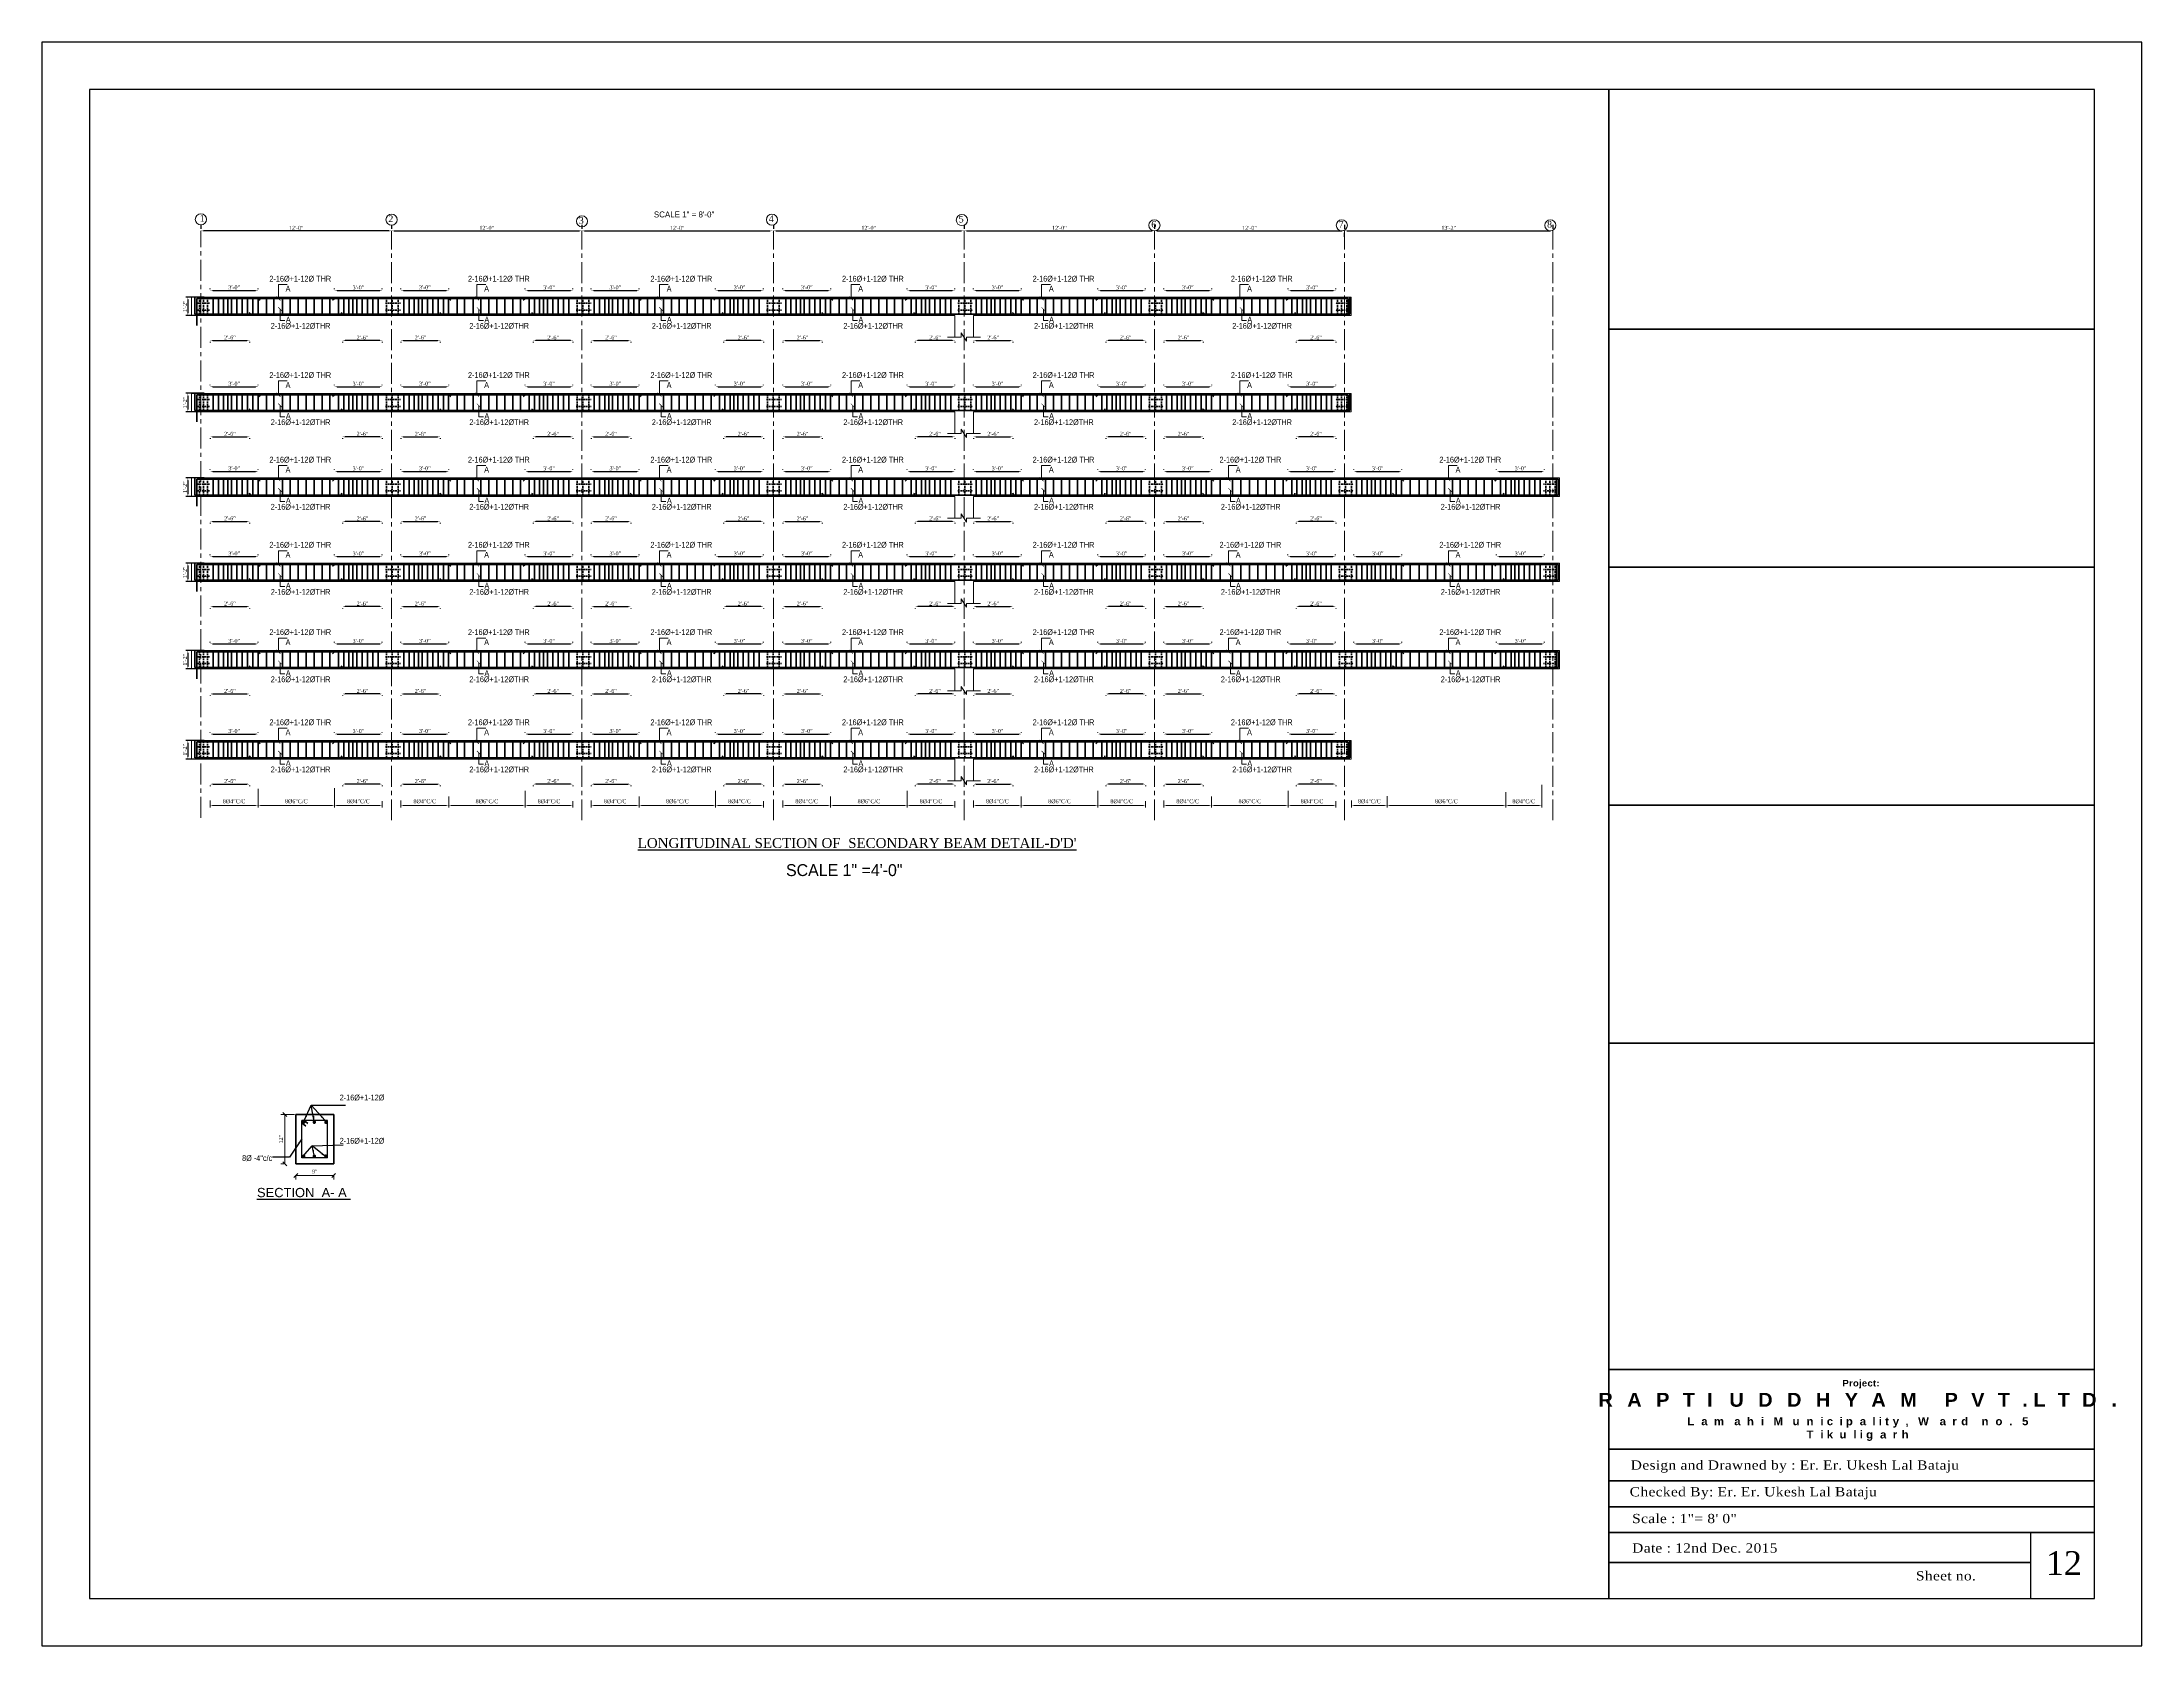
# Model space of a CAD drawing. Extents: x -2338379 to 930990, y -818978 to 106940.
# Drawn here: x 388874 to 392052, y -209595 to -207168 of the extents above; entities that cross this region are included whole.
import ezdxf

# ---------------------------------------------------------------- set-up
doc = ezdxf.new("R2010")
doc.units = 0
doc.header["$MEASUREMENT"] = 0
doc.header["$PDMODE"] = 34
doc.linetypes.add('CENTER', pattern=[50.8, 31.75, -6.35, 6.35, -6.35])
doc.linetypes.add('DASHED', pattern=[0.75, 0.5, -0.25])
doc.layers.get('0').update_dxf_attribs({"linetype": 'CONTINUOUS', "lineweight": 30})
doc.layers.get('DEFPOINTS').update_dxf_attribs({"linetype": 'CONTINUOUS'})
for name, color, linetype, lineweight in [('BARDIM', 7, 'CONTINUOUS', 15), ('Center', 11, 'CENTER', 15), ('DIM', 6, 'CONTINUOUS', 20), ('Dimension', 35, 'CONTINUOUS', 9), ('rcc elevation', 253, 'CONTINUOUS', 18), ('rebar', 3, 'CONTINUOUS', 40), ('TEXT', 7, 'CONTINUOUS', 30), ('trench', 44, 'CONTINUOUS', 40)]:
    doc.layers.add(name, color=color, linetype=linetype, lineweight=lineweight)
doc.styles.add('AERIAL', font='arial.ttf', dxfattribs={"height": 10})
doc.styles.add('ARIAL', font='arial.ttf', dxfattribs={"width": 0.9})
doc.styles.add('ROMANS', font='romans.shx')
doc.styles.get("Standard").update_dxf_attribs({"font": 'times.ttf', "height": 6})
doc.styles.add('style1', font='arial.ttf')
doc.styles.add('STYLUSBT', font='stylu.ttf', dxfattribs={"height": 9})
doc.dimstyles.new('DIM1', dxfattribs={"dimscale": 0, "dimtxt": 7, "dimasz": 3, "dimexe": 3, "dimexo": 15, "dimgap": 2, "dimtad": 1, "dimdec": 0, "dimzin": 0, "dimdsep": 46, "dimlunit": 4, "dimtxsty": 'style1', "dimblk1": 'ARCHTICK', "dimblk2": 'ARCHTICK', "dimsah": 1, "dimcen": 0, "dimclrd": 6, "dimclre": 6, "dimclrt": 256, "dimadec": 0, "dimazin": 0, "dimtfac": 0.333333, "dimtdec": 0, "dimtofl": 0, "dimtmove": 2, "dimatfit": 3, "dimldrblk": 'ARCHTICK', "dimfxl": 1, "dimtolj": 1, "dimtzin": 0, "dimlwd": 13, "dimlwe": 13, "dimarcsym": 0})
doc.dimstyles.new('DIM100', dxfattribs={"dimtxt": 200, "dimasz": 250, "dimexe": 100, "dimexo": 100, "dimgap": 100, "dimtad": 1, "dimdec": 0, "dimzin": 0, "dimdsep": 46, "dimtxsty": 'ROMANS', "dimcen": 0.09, "dimclrd": 6, "dimclre": 6, "dimclrt": 7, "dimadec": 0, "dimazin": 0, "dimtfac": 1, "dimtdec": 0, "dimtix": 1, "dimtofl": 0, "dimtmove": 2, "dimatfit": 3, "dimfxl": 1, "dimtolj": 1, "dimtzin": 0, "dimarcsym": 0})
doc.dimstyles.new('Dimension style 1-2', dxfattribs={"dimtxt": 6, "dimasz": 6, "dimexe": 6, "dimexo": 18, "dimgap": 3, "dimtad": 1, "dimdec": 1, "dimlfac": 0.25, "dimrnd": 1, "dimzin": 3, "dimdsep": 46, "dimlunit": 4, "dimtxsty": 'Standard', "dimblk": 'OBLIQUE', "dimcen": 0.09, "dimclrd": 256, "dimclre": 256, "dimclrt": 7, "dimadec": 0, "dimazin": 3, "dimtfac": 5, "dimtdec": 1, "dimtix": 1, "dimtmove": 1, "dimatfit": 3, "dimldrblk": 'OBLIQUE', "dimfxl": 1, "dimtolj": 1, "dimtzin": 0, "dimlwd": 15, "dimlwe": 15, "dimarcsym": 0})
doc.dimstyles.new('Standard$0', dxfattribs={"dimtxt": 6, "dimasz": 4, "dimexe": 3, "dimexo": 6, "dimgap": 3, "dimtad": 1, "dimdec": 1, "dimzin": 0, "dimdsep": 46, "dimlunit": 4, "dimtxsty": 'Standard', "dimcen": 0.09, "dimclrd": 6, "dimclre": 6, "dimclrt": 7, "dimadec": 0, "dimazin": 0, "dimtfac": 1, "dimtdec": 1, "dimtix": 1, "dimtofl": 0, "dimtmove": 1, "dimatfit": 3, "dimfxl": 1, "dimtolj": 1, "dimtzin": 0, "dimlwd": 18, "dimlwe": 18, "dimarcsym": 0})

# ---------------------------------------------------------------- blocks, each defined once
blk = doc.blocks.new('*D1241')
at = {"layer": 'DEFPOINTS', "color": 0, "lineweight": 30, "transparency": 16777216}
for p in [(389403.1, -207453.8), (389691.2, -207447.8), (389691.2, -207453.8)]:
    blk.add_point(p, dxfattribs=at)
at = {"layer": 'TEXT', "color": 6, "lineweight": -2, "transparency": 16777216}
for p, q in [((389403.1, -207444.8), (389403.1, -207450.8)), ((389407.1, -207453.8), (389687.2, -207453.8)), ((389691.2, -207456.8), (389691.2, -207456.8))]:
    blk.add_line(p, q, dxfattribs=at)
at = {"layer": 'TEXT', "color": 6, "lineweight": 30, "transparency": 16777216}
for points in [[(389407.1, -207453.2), (389407.1, -207454.5), (389403.1, -207453.8)], [(389687.2, -207453.2), (389687.2, -207454.5), (389691.2, -207453.8)]]:
    blk.add_solid(points, dxfattribs=at)
at = {"layer": 'TEXT', "color": 7, "transparency": 16777216, "insert": (389547.1, -207449.3), "char_height": 6, "attachment_point": 5}
blk.add_mtext('\\A1;12\'-0"', dxfattribs=at)
blk = doc.blocks.new('*D1057')
at = {"color": 6, "lineweight": 18, "transparency": 16777216}
for p, q in [((389128.6, -208315.7), (389128.6, -208326)), ((389132.6, -208323), (389197, -208323)), ((389201, -208298), (389201, -208326))]:
    blk.add_line(p, q, dxfattribs=at)
at = {"color": 6, "lineweight": 30, "transparency": 16777216}
for points in [[(389132.6, -208322.3), (389132.6, -208323.7), (389128.6, -208323)], [(389197, -208322.3), (389197, -208323.7), (389201, -208323)]]:
    blk.add_solid(points, dxfattribs=at)
at = {"layer": 'DEFPOINTS', "color": 0, "lineweight": 30, "transparency": 16777216}
for p in [(389128.6, -208309.7), (389201, -208292), (389201, -208323)]:
    blk.add_point(p, dxfattribs=at)
at = {"color": 7, "transparency": 16777216, "insert": (389164.8, -208316.8), "char_height": 6, "attachment_point": 5}
blk.add_mtext('\\A1;8%%c4"C/C', dxfattribs=at)
blk = doc.blocks.new('*D1058')
at = {"color": 6, "lineweight": 18, "transparency": 16777216}
for p, q in [((389201, -208298), (389201, -208326)), ((389205, -208323), (389312.8, -208323)), ((389316.8, -208296.8), (389316.8, -208326))]:
    blk.add_line(p, q, dxfattribs=at)
at = {"color": 6, "lineweight": 30, "transparency": 16777216}
for points in [[(389205, -208322.3), (389205, -208323.7), (389201, -208323)], [(389312.8, -208322.3), (389312.8, -208323.7), (389316.8, -208323)]]:
    blk.add_solid(points, dxfattribs=at)
at = {"layer": 'DEFPOINTS', "color": 0, "lineweight": 30, "transparency": 16777216}
for p in [(389316.8, -208290.8), (389201, -208292), (389316.8, -208323)]:
    blk.add_point(p, dxfattribs=at)
at = {"color": 7, "transparency": 16777216, "insert": (389258.9, -208316.8), "char_height": 6, "attachment_point": 5}
blk.add_mtext('\\A1;8%%C6"C/C', dxfattribs=at)
blk = doc.blocks.new('*D1059')
at = {"color": 6, "lineweight": 18, "transparency": 16777216}
for p, q in [((389316.8, -208296.8), (389316.8, -208326)), ((389320.8, -208323), (389385.1, -208323)), ((389389.1, -208316.4), (389389.1, -208326))]:
    blk.add_line(p, q, dxfattribs=at)
at = {"color": 6, "lineweight": 30, "transparency": 16777216}
for points in [[(389320.8, -208322.3), (389320.8, -208323.7), (389316.8, -208323)], [(389385.1, -208322.3), (389385.1, -208323.7), (389389.1, -208323)]]:
    blk.add_solid(points, dxfattribs=at)
at = {"layer": 'DEFPOINTS', "color": 0, "lineweight": 30, "transparency": 16777216}
for p in [(389316.8, -208290.8), (389389.1, -208310.4), (389389.1, -208323)]:
    blk.add_point(p, dxfattribs=at)
at = {"color": 7, "transparency": 16777216, "insert": (389353, -208316.8), "char_height": 6, "attachment_point": 5}
blk.add_mtext('\\A1;8%%C4"C/C', dxfattribs=at)
blk = doc.blocks.new('*D1242')
at = {"layer": 'DEFPOINTS', "color": 0, "lineweight": 30, "transparency": 16777216}
for p in [(389114.6, -207453.8), (389114.6, -207453.8), (389403.1, -207453.8)]:
    blk.add_point(p, dxfattribs=at)
at = {"layer": 'TEXT', "color": 6, "lineweight": -2, "transparency": 16777216}
for p, q in [((389114.6, -207444.8), (389114.6, -207450.8)), ((389399.1, -207453.8), (389118.6, -207453.8)), ((389403.1, -207444.8), (389403.1, -207450.8))]:
    blk.add_line(p, q, dxfattribs=at)
at = {"layer": 'TEXT', "color": 6, "lineweight": 30, "transparency": 16777216}
for points in [[(389118.6, -207453.2), (389118.6, -207454.5), (389114.6, -207453.8)], [(389399.1, -207453.2), (389399.1, -207454.5), (389403.1, -207453.8)]]:
    blk.add_solid(points, dxfattribs=at)
at = {"layer": 'TEXT', "color": 7, "transparency": 16777216, "insert": (389258.8, -207449.3), "char_height": 6, "attachment_point": 5}
blk.add_mtext('\\A1;12\'-0"', dxfattribs=at)
blk = doc.blocks.new('*D1060')
at = {"layer": 'DEFPOINTS', "color": 0, "lineweight": 30, "transparency": 16777216}
for p in [(389128.6, -208224.9), (389094.9, -208252.9), (389128.6, -208252.9)]:
    blk.add_point(p, dxfattribs=at)
at = {"layer": 'TEXT', "color": 6, "lineweight": -2, "transparency": 16777216}
for p, q in [((389119.6, -208224.9), (389091.9, -208224.9)), ((389119.6, -208252.9), (389091.9, -208252.9)), ((389094.9, -208228.9), (389094.9, -208248.9))]:
    blk.add_line(p, q, dxfattribs=at)
at = {"layer": 'TEXT', "color": 6, "lineweight": 30, "transparency": 16777216}
for points in [[(389094.2, -208228.9), (389095.5, -208228.9), (389094.9, -208224.9)], [(389094.2, -208248.9), (389095.5, -208248.9), (389094.9, -208252.9)]]:
    blk.add_solid(points, dxfattribs=at)
at = {"layer": 'TEXT', "color": 7, "transparency": 16777216, "insert": (389090.4, -208238.9), "char_height": 6, "attachment_point": 5, "rotation": 90}
blk.add_mtext('\\A1;1\'-2"', dxfattribs=at)
blk = doc.blocks.new('*D1061')
at = {"layer": 'DEFPOINTS', "color": 0, "lineweight": 30, "transparency": 16777216}
for p in [(389128.6, -208283.9), (389188.3, -208283.9), (389188.3, -208290.7)]:
    blk.add_point(p, dxfattribs=at)
at = {"layer": 'TEXT', "color": 6, "lineweight": -2, "transparency": 16777216}
for p, q in [((389132.6, -208290.7), (389184.3, -208290.7)), ((389128.6, -208292.9), (389128.6, -208293.7)), ((389188.3, -208292.9), (389188.3, -208293.7))]:
    blk.add_line(p, q, dxfattribs=at)
at = {"layer": 'TEXT', "color": 6, "lineweight": 30, "transparency": 16777216}
for points in [[(389132.6, -208290.1), (389132.6, -208291.4), (389128.6, -208290.7)], [(389184.3, -208290.1), (389184.3, -208291.4), (389188.3, -208290.7)]]:
    blk.add_solid(points, dxfattribs=at)
at = {"layer": 'TEXT', "color": 7, "transparency": 16777216, "insert": (389158.5, -208286.2), "char_height": 6, "attachment_point": 5}
blk.add_mtext('\\A1;2\'-6"', dxfattribs=at)
blk = doc.blocks.new('*D1062')
at = {"layer": 'DEFPOINTS', "color": 0, "lineweight": 30, "transparency": 16777216}
for p in [(389328.8, -208283.9), (389328.8, -208290.7), (389389.1, -208283.9)]:
    blk.add_point(p, dxfattribs=at)
at = {"layer": 'TEXT', "color": 6, "lineweight": -2, "transparency": 16777216}
for p, q in [((389385.1, -208290.7), (389332.8, -208290.7)), ((389328.8, -208292.9), (389328.8, -208293.7)), ((389389.1, -208292.9), (389389.1, -208293.7))]:
    blk.add_line(p, q, dxfattribs=at)
at = {"layer": 'TEXT', "color": 6, "lineweight": 30, "transparency": 16777216}
for points in [[(389332.8, -208290.1), (389332.8, -208291.4), (389328.8, -208290.7)], [(389385.1, -208290.1), (389385.1, -208291.4), (389389.1, -208290.7)]]:
    blk.add_solid(points, dxfattribs=at)
at = {"layer": 'TEXT', "color": 7, "transparency": 16777216, "insert": (389359, -208286.2), "char_height": 6, "attachment_point": 5}
blk.add_mtext('\\A1;2\'-6"', dxfattribs=at)
blk = doc.blocks.new('*D1063')
at = {"color": 6, "lineweight": 18, "transparency": 16777216}
for p, q in [((389417.1, -208315.7), (389417.1, -208326)), ((389421.1, -208323), (389485.5, -208323)), ((389489.5, -208309.6), (389489.5, -208326))]:
    blk.add_line(p, q, dxfattribs=at)
at = {"color": 6, "lineweight": 30, "transparency": 16777216}
for points in [[(389421.1, -208322.3), (389421.1, -208323.7), (389417.1, -208323)], [(389485.5, -208322.3), (389485.5, -208323.7), (389489.5, -208323)]]:
    blk.add_solid(points, dxfattribs=at)
at = {"layer": 'DEFPOINTS', "color": 0, "lineweight": 30, "transparency": 16777216}
for p in [(389417.1, -208309.7), (389489.5, -208303.6), (389489.5, -208323)]:
    blk.add_point(p, dxfattribs=at)
at = {"color": 7, "transparency": 16777216, "insert": (389453.3, -208316.8), "char_height": 6, "attachment_point": 5}
blk.add_mtext('\\A1;8%%c4"C/C', dxfattribs=at)
blk = doc.blocks.new('*D1064')
at = {"color": 6, "lineweight": 18, "transparency": 16777216}
for p, q in [((389489.5, -208309.6), (389489.5, -208326)), ((389493.5, -208323), (389601.3, -208323)), ((389605.3, -208300.7), (389605.3, -208326))]:
    blk.add_line(p, q, dxfattribs=at)
at = {"color": 6, "lineweight": 30, "transparency": 16777216}
for points in [[(389493.5, -208322.3), (389493.5, -208323.7), (389489.5, -208323)], [(389601.3, -208322.3), (389601.3, -208323.7), (389605.3, -208323)]]:
    blk.add_solid(points, dxfattribs=at)
at = {"layer": 'DEFPOINTS', "color": 0, "lineweight": 30, "transparency": 16777216}
for p in [(389489.5, -208303.6), (389605.3, -208294.7), (389605.3, -208323)]:
    blk.add_point(p, dxfattribs=at)
at = {"color": 7, "transparency": 16777216, "insert": (389547.4, -208316.8), "char_height": 6, "attachment_point": 5}
blk.add_mtext('\\A1;8%%C6"C/C', dxfattribs=at)
blk = doc.blocks.new('*D1065')
at = {"color": 6, "lineweight": 18, "transparency": 16777216}
for p, q in [((389605.3, -208300.7), (389605.3, -208326)), ((389609.3, -208323), (389673.6, -208323)), ((389677.6, -208316.4), (389677.6, -208326))]:
    blk.add_line(p, q, dxfattribs=at)
at = {"color": 6, "lineweight": 30, "transparency": 16777216}
for points in [[(389609.3, -208322.3), (389609.3, -208323.7), (389605.3, -208323)], [(389673.6, -208322.3), (389673.6, -208323.7), (389677.6, -208323)]]:
    blk.add_solid(points, dxfattribs=at)
at = {"layer": 'DEFPOINTS', "color": 0, "lineweight": 30, "transparency": 16777216}
for p in [(389605.3, -208294.7), (389677.6, -208310.4), (389677.6, -208323)]:
    blk.add_point(p, dxfattribs=at)
at = {"color": 7, "transparency": 16777216, "insert": (389641.4, -208316.8), "char_height": 6, "attachment_point": 5}
blk.add_mtext('\\A1;8%%C4"C/C', dxfattribs=at)
blk = doc.blocks.new('*D1066')
at = {"layer": 'DEFPOINTS', "color": 0, "lineweight": 30, "transparency": 16777216}
for p in [(389417.1, -208283.9), (389476.8, -208283.9), (389476.8, -208290.7)]:
    blk.add_point(p, dxfattribs=at)
at = {"layer": 'TEXT', "color": 6, "lineweight": -2, "transparency": 16777216}
for p, q in [((389421.1, -208290.7), (389472.8, -208290.7)), ((389417.1, -208292.9), (389417.1, -208293.7)), ((389476.8, -208292.9), (389476.8, -208293.7))]:
    blk.add_line(p, q, dxfattribs=at)
at = {"layer": 'TEXT', "color": 6, "lineweight": 30, "transparency": 16777216}
for points in [[(389421.1, -208290.1), (389421.1, -208291.4), (389417.1, -208290.7)], [(389472.8, -208290.1), (389472.8, -208291.4), (389476.8, -208290.7)]]:
    blk.add_solid(points, dxfattribs=at)
at = {"layer": 'TEXT', "color": 7, "transparency": 16777216, "insert": (389447, -208286.2), "char_height": 6, "attachment_point": 5}
blk.add_mtext('\\A1;2\'-6"', dxfattribs=at)
blk = doc.blocks.new('*D1067')
at = {"layer": 'DEFPOINTS', "color": 0, "lineweight": 30, "transparency": 16777216}
for p in [(389617.3, -208283.9), (389617.3, -208290.7), (389677.6, -208283.9)]:
    blk.add_point(p, dxfattribs=at)
at = {"layer": 'TEXT', "color": 6, "lineweight": -2, "transparency": 16777216}
for p, q in [((389673.6, -208290.7), (389621.3, -208290.7)), ((389617.3, -208292.9), (389617.3, -208293.7)), ((389677.6, -208292.9), (389677.6, -208293.7))]:
    blk.add_line(p, q, dxfattribs=at)
at = {"layer": 'TEXT', "color": 6, "lineweight": 30, "transparency": 16777216}
for points in [[(389621.3, -208290.1), (389621.3, -208291.4), (389617.3, -208290.7)], [(389673.6, -208290.1), (389673.6, -208291.4), (389677.6, -208290.7)]]:
    blk.add_solid(points, dxfattribs=at)
at = {"layer": 'TEXT', "color": 7, "transparency": 16777216, "insert": (389647.5, -208286.2), "char_height": 6, "attachment_point": 5}
blk.add_mtext('\\A1;2\'-6"', dxfattribs=at)
blk = doc.blocks.new('*D1068')
at = {"color": 6, "lineweight": 18, "transparency": 16777216}
for p, q in [((389705.2, -208315.7), (389705.2, -208326)), ((389709.2, -208323), (389773.6, -208323)), ((389777.6, -208309.6), (389777.6, -208326))]:
    blk.add_line(p, q, dxfattribs=at)
at = {"color": 6, "lineweight": 30, "transparency": 16777216}
for points in [[(389709.2, -208322.3), (389709.2, -208323.7), (389705.2, -208323)], [(389773.6, -208322.3), (389773.6, -208323.7), (389777.6, -208323)]]:
    blk.add_solid(points, dxfattribs=at)
at = {"layer": 'DEFPOINTS', "color": 0, "lineweight": 30, "transparency": 16777216}
for p in [(389705.2, -208309.7), (389777.6, -208303.6), (389777.6, -208323)]:
    blk.add_point(p, dxfattribs=at)
at = {"color": 7, "transparency": 16777216, "insert": (389741.4, -208316.8), "char_height": 6, "attachment_point": 5}
blk.add_mtext('\\A1;8%%c4"C/C', dxfattribs=at)
blk = doc.blocks.new('*D1069')
at = {"color": 6, "lineweight": 18, "transparency": 16777216}
for p, q in [((389777.6, -208309.6), (389777.6, -208326)), ((389781.6, -208323), (389889.4, -208323)), ((389893.4, -208300.7), (389893.4, -208326))]:
    blk.add_line(p, q, dxfattribs=at)
at = {"color": 6, "lineweight": 30, "transparency": 16777216}
for points in [[(389781.6, -208322.3), (389781.6, -208323.7), (389777.6, -208323)], [(389889.4, -208322.3), (389889.4, -208323.7), (389893.4, -208323)]]:
    blk.add_solid(points, dxfattribs=at)
at = {"layer": 'DEFPOINTS', "color": 0, "lineweight": 30, "transparency": 16777216}
for p in [(389777.6, -208303.6), (389893.4, -208294.7), (389893.4, -208323)]:
    blk.add_point(p, dxfattribs=at)
at = {"color": 7, "transparency": 16777216, "insert": (389835.5, -208316.8), "char_height": 6, "attachment_point": 5}
blk.add_mtext('\\A1;8%%C6"C/C', dxfattribs=at)
blk = doc.blocks.new('*D1070')
at = {"color": 6, "lineweight": 18, "transparency": 16777216}
for p, q in [((389893.4, -208300.7), (389893.4, -208326)), ((389897.4, -208323), (389961.7, -208323)), ((389965.7, -208316.4), (389965.7, -208326))]:
    blk.add_line(p, q, dxfattribs=at)
at = {"color": 6, "lineweight": 30, "transparency": 16777216}
for points in [[(389897.4, -208322.3), (389897.4, -208323.7), (389893.4, -208323)], [(389961.7, -208322.3), (389961.7, -208323.7), (389965.7, -208323)]]:
    blk.add_solid(points, dxfattribs=at)
at = {"layer": 'DEFPOINTS', "color": 0, "lineweight": 30, "transparency": 16777216}
for p in [(389893.4, -208294.7), (389965.7, -208310.4), (389965.7, -208323)]:
    blk.add_point(p, dxfattribs=at)
at = {"color": 7, "transparency": 16777216, "insert": (389929.6, -208316.8), "char_height": 6, "attachment_point": 5}
blk.add_mtext('\\A1;8%%C4"C/C', dxfattribs=at)
blk = doc.blocks.new('*D1071')
at = {"layer": 'DEFPOINTS', "color": 0, "lineweight": 30, "transparency": 16777216}
for p in [(389705.2, -208283.9), (389765, -208283.9), (389765, -208290.7)]:
    blk.add_point(p, dxfattribs=at)
at = {"layer": 'TEXT', "color": 6, "lineweight": -2, "transparency": 16777216}
for p, q in [((389709.2, -208290.7), (389761, -208290.7)), ((389705.2, -208292.9), (389705.2, -208293.7)), ((389765, -208292.9), (389765, -208293.7))]:
    blk.add_line(p, q, dxfattribs=at)
at = {"layer": 'TEXT', "color": 6, "lineweight": 30, "transparency": 16777216}
for points in [[(389709.2, -208290.1), (389709.2, -208291.4), (389705.2, -208290.7)], [(389761, -208290.1), (389761, -208291.4), (389765, -208290.7)]]:
    blk.add_solid(points, dxfattribs=at)
at = {"layer": 'TEXT', "color": 7, "transparency": 16777216, "insert": (389735.1, -208286.2), "char_height": 6, "attachment_point": 5}
blk.add_mtext('\\A1;2\'-6"', dxfattribs=at)
blk = doc.blocks.new('*D1072')
at = {"layer": 'DEFPOINTS', "color": 0, "lineweight": 30, "transparency": 16777216}
for p in [(389905.5, -208283.9), (389905.5, -208290.7), (389965.7, -208283.9)]:
    blk.add_point(p, dxfattribs=at)
at = {"layer": 'TEXT', "color": 6, "lineweight": -2, "transparency": 16777216}
for p, q in [((389961.7, -208290.7), (389909.5, -208290.7)), ((389905.5, -208292.9), (389905.5, -208293.7)), ((389965.7, -208292.9), (389965.7, -208293.7))]:
    blk.add_line(p, q, dxfattribs=at)
at = {"layer": 'TEXT', "color": 6, "lineweight": 30, "transparency": 16777216}
for points in [[(389909.5, -208290.1), (389909.5, -208291.4), (389905.5, -208290.7)], [(389961.7, -208290.1), (389961.7, -208291.4), (389965.7, -208290.7)]]:
    blk.add_solid(points, dxfattribs=at)
at = {"layer": 'TEXT', "color": 7, "transparency": 16777216, "insert": (389935.6, -208286.2), "char_height": 6, "attachment_point": 5}
blk.add_mtext('\\A1;2\'-6"', dxfattribs=at)
blk = doc.blocks.new('*D1073')
at = {"color": 6, "lineweight": 18, "transparency": 16777216}
for p, q in [((389995, -208315.7), (389995, -208326)), ((389999, -208323), (390063.4, -208323)), ((390067.4, -208309.6), (390067.4, -208326))]:
    blk.add_line(p, q, dxfattribs=at)
at = {"color": 6, "lineweight": 30, "transparency": 16777216}
for points in [[(389999, -208322.3), (389999, -208323.7), (389995, -208323)], [(390063.4, -208322.3), (390063.4, -208323.7), (390067.4, -208323)]]:
    blk.add_solid(points, dxfattribs=at)
at = {"layer": 'DEFPOINTS', "color": 0, "lineweight": 30, "transparency": 16777216}
for p in [(389995, -208309.7), (390067.4, -208303.6), (390067.4, -208323)]:
    blk.add_point(p, dxfattribs=at)
at = {"color": 7, "transparency": 16777216, "insert": (390031.2, -208316.8), "char_height": 6, "attachment_point": 5}
blk.add_mtext('\\A1;8%%c4"C/C', dxfattribs=at)
blk = doc.blocks.new('*D1074')
at = {"color": 6, "lineweight": 18, "transparency": 16777216}
for p, q in [((390067.4, -208309.6), (390067.4, -208326)), ((390071.4, -208323), (390179.3, -208323)), ((390183.3, -208300.7), (390183.3, -208326))]:
    blk.add_line(p, q, dxfattribs=at)
at = {"color": 6, "lineweight": 30, "transparency": 16777216}
for points in [[(390071.4, -208322.3), (390071.4, -208323.7), (390067.4, -208323)], [(390179.3, -208322.3), (390179.3, -208323.7), (390183.3, -208323)]]:
    blk.add_solid(points, dxfattribs=at)
at = {"layer": 'DEFPOINTS', "color": 0, "lineweight": 30, "transparency": 16777216}
for p in [(390067.4, -208303.6), (390183.3, -208294.7), (390183.3, -208323)]:
    blk.add_point(p, dxfattribs=at)
at = {"color": 7, "transparency": 16777216, "insert": (390125.4, -208316.8), "char_height": 6, "attachment_point": 5}
blk.add_mtext('\\A1;8%%C6"C/C', dxfattribs=at)
blk = doc.blocks.new('*D1075')
at = {"color": 6, "lineweight": 18, "transparency": 16777216}
for p, q in [((390183.3, -208300.7), (390183.3, -208326)), ((390187.3, -208323), (390251.6, -208323)), ((390255.6, -208316.4), (390255.6, -208326))]:
    blk.add_line(p, q, dxfattribs=at)
at = {"color": 6, "lineweight": 30, "transparency": 16777216}
for points in [[(390187.3, -208322.3), (390187.3, -208323.7), (390183.3, -208323)], [(390251.6, -208322.3), (390251.6, -208323.7), (390255.6, -208323)]]:
    blk.add_solid(points, dxfattribs=at)
at = {"layer": 'DEFPOINTS', "color": 0, "lineweight": 30, "transparency": 16777216}
for p in [(390183.3, -208294.7), (390255.6, -208310.4), (390255.6, -208323)]:
    blk.add_point(p, dxfattribs=at)
at = {"color": 7, "transparency": 16777216, "insert": (390219.4, -208316.8), "char_height": 6, "attachment_point": 5}
blk.add_mtext('\\A1;8%%C4"C/C', dxfattribs=at)
blk = doc.blocks.new('*D1076')
at = {"layer": 'DEFPOINTS', "color": 0, "lineweight": 30, "transparency": 16777216}
for p in [(389995, -208283.9), (390054.8, -208283.9), (390054.8, -208290.7)]:
    blk.add_point(p, dxfattribs=at)
at = {"layer": 'TEXT', "color": 6, "lineweight": -2, "transparency": 16777216}
for p, q in [((389999, -208290.7), (390050.8, -208290.7)), ((389995, -208292.9), (389995, -208293.7)), ((390054.8, -208292.9), (390054.8, -208293.7))]:
    blk.add_line(p, q, dxfattribs=at)
at = {"layer": 'TEXT', "color": 6, "lineweight": 30, "transparency": 16777216}
for points in [[(389999, -208290.1), (389999, -208291.4), (389995, -208290.7)], [(390050.8, -208290.1), (390050.8, -208291.4), (390054.8, -208290.7)]]:
    blk.add_solid(points, dxfattribs=at)
at = {"layer": 'TEXT', "color": 7, "transparency": 16777216, "insert": (390024.9, -208286.2), "char_height": 6, "attachment_point": 5}
blk.add_mtext('\\A1;2\'-6"', dxfattribs=at)
blk = doc.blocks.new('*D1077')
at = {"layer": 'DEFPOINTS', "color": 0, "lineweight": 30, "transparency": 16777216}
for p in [(390195.3, -208283.9), (390195.3, -208290.7), (390255.6, -208283.9)]:
    blk.add_point(p, dxfattribs=at)
at = {"layer": 'TEXT', "color": 6, "lineweight": -2, "transparency": 16777216}
for p, q in [((390251.6, -208290.7), (390199.3, -208290.7)), ((390195.3, -208292.9), (390195.3, -208293.7)), ((390255.6, -208292.9), (390255.6, -208293.7))]:
    blk.add_line(p, q, dxfattribs=at)
at = {"layer": 'TEXT', "color": 6, "lineweight": 30, "transparency": 16777216}
for points in [[(390199.3, -208290.1), (390199.3, -208291.4), (390195.3, -208290.7)], [(390251.6, -208290.1), (390251.6, -208291.4), (390255.6, -208290.7)]]:
    blk.add_solid(points, dxfattribs=at)
at = {"layer": 'TEXT', "color": 7, "transparency": 16777216, "insert": (390225.4, -208286.2), "char_height": 6, "attachment_point": 5}
blk.add_mtext('\\A1;2\'-6"', dxfattribs=at)
blk = doc.blocks.new('*D1078')
at = {"color": 6, "lineweight": 18, "transparency": 16777216}
for p, q in [((390283.5, -208315.7), (390283.5, -208326)), ((390287.5, -208323), (390351.9, -208323)), ((390355.9, -208309.6), (390355.9, -208326))]:
    blk.add_line(p, q, dxfattribs=at)
at = {"color": 6, "lineweight": 30, "transparency": 16777216}
for points in [[(390287.5, -208322.3), (390287.5, -208323.7), (390283.5, -208323)], [(390351.9, -208322.3), (390351.9, -208323.7), (390355.9, -208323)]]:
    blk.add_solid(points, dxfattribs=at)
at = {"layer": 'DEFPOINTS', "color": 0, "lineweight": 30, "transparency": 16777216}
for p in [(390283.5, -208309.7), (390355.9, -208303.6), (390355.9, -208323)]:
    blk.add_point(p, dxfattribs=at)
at = {"color": 7, "transparency": 16777216, "insert": (390319.7, -208316.8), "char_height": 6, "attachment_point": 5}
blk.add_mtext('\\A1;8%%c4"C/C', dxfattribs=at)
blk = doc.blocks.new('*D1079')
at = {"color": 6, "lineweight": 18, "transparency": 16777216}
for p, q in [((390355.9, -208309.6), (390355.9, -208326)), ((390359.9, -208323), (390467.7, -208323)), ((390471.7, -208300.7), (390471.7, -208326))]:
    blk.add_line(p, q, dxfattribs=at)
at = {"color": 6, "lineweight": 30, "transparency": 16777216}
for points in [[(390359.9, -208322.3), (390359.9, -208323.7), (390355.9, -208323)], [(390467.7, -208322.3), (390467.7, -208323.7), (390471.7, -208323)]]:
    blk.add_solid(points, dxfattribs=at)
at = {"layer": 'DEFPOINTS', "color": 0, "lineweight": 30, "transparency": 16777216}
for p in [(390355.9, -208303.6), (390471.7, -208294.7), (390471.7, -208323)]:
    blk.add_point(p, dxfattribs=at)
at = {"color": 7, "transparency": 16777216, "insert": (390413.8, -208316.8), "char_height": 6, "attachment_point": 5}
blk.add_mtext('\\A1;8%%C6"C/C', dxfattribs=at)
blk = doc.blocks.new('*D1080')
at = {"color": 6, "lineweight": 18, "transparency": 16777216}
for p, q in [((390471.7, -208300.7), (390471.7, -208326)), ((390475.7, -208323), (390540, -208323)), ((390544, -208316.4), (390544, -208326))]:
    blk.add_line(p, q, dxfattribs=at)
at = {"color": 6, "lineweight": 30, "transparency": 16777216}
for points in [[(390475.7, -208322.3), (390475.7, -208323.7), (390471.7, -208323)], [(390540, -208322.3), (390540, -208323.7), (390544, -208323)]]:
    blk.add_solid(points, dxfattribs=at)
at = {"layer": 'DEFPOINTS', "color": 0, "lineweight": 30, "transparency": 16777216}
for p in [(390471.7, -208294.7), (390544, -208310.4), (390544, -208323)]:
    blk.add_point(p, dxfattribs=at)
at = {"color": 7, "transparency": 16777216, "insert": (390507.9, -208316.8), "char_height": 6, "attachment_point": 5}
blk.add_mtext('\\A1;8%%C4"C/C', dxfattribs=at)
blk = doc.blocks.new('*D1081')
at = {"layer": 'DEFPOINTS', "color": 0, "lineweight": 30, "transparency": 16777216}
for p in [(390283.5, -208283.9), (390343.3, -208283.9), (390343.3, -208290.7)]:
    blk.add_point(p, dxfattribs=at)
at = {"layer": 'TEXT', "color": 6, "lineweight": -2, "transparency": 16777216}
for p, q in [((390287.5, -208290.7), (390339.3, -208290.7)), ((390283.5, -208292.9), (390283.5, -208293.7)), ((390343.3, -208292.9), (390343.3, -208293.7))]:
    blk.add_line(p, q, dxfattribs=at)
at = {"layer": 'TEXT', "color": 6, "lineweight": 30, "transparency": 16777216}
for points in [[(390287.5, -208290.1), (390287.5, -208291.4), (390283.5, -208290.7)], [(390339.3, -208290.1), (390339.3, -208291.4), (390343.3, -208290.7)]]:
    blk.add_solid(points, dxfattribs=at)
at = {"layer": 'TEXT', "color": 7, "transparency": 16777216, "insert": (390313.4, -208286.2), "char_height": 6, "attachment_point": 5}
blk.add_mtext('\\A1;2\'-6"', dxfattribs=at)
blk = doc.blocks.new('*D1082')
at = {"layer": 'DEFPOINTS', "color": 0, "lineweight": 30, "transparency": 16777216}
for p in [(390483.8, -208283.9), (390483.8, -208290.7), (390544, -208283.9)]:
    blk.add_point(p, dxfattribs=at)
at = {"layer": 'TEXT', "color": 6, "lineweight": -2, "transparency": 16777216}
for p, q in [((390540, -208290.7), (390487.8, -208290.7)), ((390483.8, -208292.9), (390483.8, -208293.7)), ((390544, -208292.9), (390544, -208293.7))]:
    blk.add_line(p, q, dxfattribs=at)
at = {"layer": 'TEXT', "color": 6, "lineweight": 30, "transparency": 16777216}
for points in [[(390487.8, -208290.1), (390487.8, -208291.4), (390483.8, -208290.7)], [(390540, -208290.1), (390540, -208291.4), (390544, -208290.7)]]:
    blk.add_solid(points, dxfattribs=at)
at = {"layer": 'TEXT', "color": 7, "transparency": 16777216, "insert": (390513.9, -208286.2), "char_height": 6, "attachment_point": 5}
blk.add_mtext('\\A1;2\'-6"', dxfattribs=at)
blk = doc.blocks.new('*D1083')
at = {"color": 6, "lineweight": 18, "transparency": 16777216}
for p, q in [((390571.5, -208315.7), (390571.5, -208326)), ((390575.5, -208323), (390639.9, -208323)), ((390643.9, -208309.6), (390643.9, -208326))]:
    blk.add_line(p, q, dxfattribs=at)
at = {"color": 6, "lineweight": 30, "transparency": 16777216}
for points in [[(390575.5, -208322.3), (390575.5, -208323.7), (390571.5, -208323)], [(390639.9, -208322.3), (390639.9, -208323.7), (390643.9, -208323)]]:
    blk.add_solid(points, dxfattribs=at)
at = {"layer": 'DEFPOINTS', "color": 0, "lineweight": 30, "transparency": 16777216}
for p in [(390571.5, -208309.7), (390643.9, -208303.6), (390643.9, -208323)]:
    blk.add_point(p, dxfattribs=at)
at = {"color": 7, "transparency": 16777216, "insert": (390607.7, -208316.8), "char_height": 6, "attachment_point": 5}
blk.add_mtext('\\A1;8%%c4"C/C', dxfattribs=at)
blk = doc.blocks.new('*D1084')
at = {"color": 6, "lineweight": 18, "transparency": 16777216}
for p, q in [((390643.9, -208309.6), (390643.9, -208326)), ((390647.9, -208323), (390755.7, -208323)), ((390759.7, -208300.7), (390759.7, -208326))]:
    blk.add_line(p, q, dxfattribs=at)
at = {"color": 6, "lineweight": 30, "transparency": 16777216}
for points in [[(390647.9, -208322.3), (390647.9, -208323.7), (390643.9, -208323)], [(390755.7, -208322.3), (390755.7, -208323.7), (390759.7, -208323)]]:
    blk.add_solid(points, dxfattribs=at)
at = {"layer": 'DEFPOINTS', "color": 0, "lineweight": 30, "transparency": 16777216}
for p in [(390643.9, -208303.6), (390759.7, -208294.7), (390759.7, -208323)]:
    blk.add_point(p, dxfattribs=at)
at = {"color": 7, "transparency": 16777216, "insert": (390701.8, -208316.8), "char_height": 6, "attachment_point": 5}
blk.add_mtext('\\A1;8%%C6"C/C', dxfattribs=at)
blk = doc.blocks.new('*D1085')
at = {"color": 6, "lineweight": 18, "transparency": 16777216}
for p, q in [((390759.7, -208300.7), (390759.7, -208326)), ((390763.7, -208323), (390828, -208323)), ((390832, -208316.4), (390832, -208326))]:
    blk.add_line(p, q, dxfattribs=at)
at = {"color": 6, "lineweight": 30, "transparency": 16777216}
for points in [[(390763.7, -208322.3), (390763.7, -208323.7), (390759.7, -208323)], [(390828, -208322.3), (390828, -208323.7), (390832, -208323)]]:
    blk.add_solid(points, dxfattribs=at)
at = {"layer": 'DEFPOINTS', "color": 0, "lineweight": 30, "transparency": 16777216}
for p in [(390759.7, -208294.7), (390832, -208310.4), (390832, -208323)]:
    blk.add_point(p, dxfattribs=at)
at = {"color": 7, "transparency": 16777216, "insert": (390795.9, -208316.8), "char_height": 6, "attachment_point": 5}
blk.add_mtext('\\A1;8%%C4"C/C', dxfattribs=at)
blk = doc.blocks.new('*D1086')
at = {"layer": 'DEFPOINTS', "color": 0, "lineweight": 30, "transparency": 16777216}
for p in [(390571.5, -208283.9), (390631.2, -208283.9), (390631.2, -208290.7)]:
    blk.add_point(p, dxfattribs=at)
at = {"layer": 'TEXT', "color": 6, "lineweight": -2, "transparency": 16777216}
for p, q in [((390575.5, -208290.7), (390627.2, -208290.7)), ((390571.5, -208292.9), (390571.5, -208293.7)), ((390631.2, -208292.9), (390631.2, -208293.7))]:
    blk.add_line(p, q, dxfattribs=at)
at = {"layer": 'TEXT', "color": 6, "lineweight": 30, "transparency": 16777216}
for points in [[(390575.5, -208290.1), (390575.5, -208291.4), (390571.5, -208290.7)], [(390627.2, -208290.1), (390627.2, -208291.4), (390631.2, -208290.7)]]:
    blk.add_solid(points, dxfattribs=at)
at = {"layer": 'TEXT', "color": 7, "transparency": 16777216, "insert": (390601.4, -208286.2), "char_height": 6, "attachment_point": 5}
blk.add_mtext('\\A1;2\'-6"', dxfattribs=at)
blk = doc.blocks.new('*D1087')
at = {"layer": 'DEFPOINTS', "color": 0, "lineweight": 30, "transparency": 16777216}
for p in [(390771.7, -208283.9), (390771.7, -208290.7), (390832, -208283.9)]:
    blk.add_point(p, dxfattribs=at)
at = {"layer": 'TEXT', "color": 6, "lineweight": -2, "transparency": 16777216}
for p, q in [((390828, -208290.7), (390775.7, -208290.7)), ((390771.7, -208292.9), (390771.7, -208293.7)), ((390832, -208292.9), (390832, -208293.7))]:
    blk.add_line(p, q, dxfattribs=at)
at = {"layer": 'TEXT', "color": 6, "lineweight": 30, "transparency": 16777216}
for points in [[(390775.7, -208290.1), (390775.7, -208291.4), (390771.7, -208290.7)], [(390828, -208290.1), (390828, -208291.4), (390832, -208290.7)]]:
    blk.add_solid(points, dxfattribs=at)
at = {"layer": 'TEXT', "color": 7, "transparency": 16777216, "insert": (390801.9, -208286.2), "char_height": 6, "attachment_point": 5}
blk.add_mtext('\\A1;2\'-6"', dxfattribs=at)
blk = doc.blocks.new('*D1088')
at = {"layer": 'DEFPOINTS', "color": 0, "lineweight": 30, "transparency": 16777216}
for p in [(389691.2, -207453.8), (389979.3, -207447.8), (389979.3, -207453.8)]:
    blk.add_point(p, dxfattribs=at)
at = {"layer": 'TEXT', "color": 6, "lineweight": -2, "transparency": 16777216}
for p, q in [((389691.2, -207444.8), (389691.2, -207450.8)), ((389695.2, -207453.8), (389975.3, -207453.8)), ((389979.3, -207456.8), (389979.3, -207456.8))]:
    blk.add_line(p, q, dxfattribs=at)
at = {"layer": 'TEXT', "color": 6, "lineweight": 30, "transparency": 16777216}
for points in [[(389695.2, -207453.2), (389695.2, -207454.5), (389691.2, -207453.8)], [(389975.3, -207453.2), (389975.3, -207454.5), (389979.3, -207453.8)]]:
    blk.add_solid(points, dxfattribs=at)
at = {"layer": 'TEXT', "color": 7, "transparency": 16777216, "insert": (389835.3, -207449.3), "char_height": 6, "attachment_point": 5}
blk.add_mtext('\\A1;12\'-0"', dxfattribs=at)
blk = doc.blocks.new('*D1089')
at = {"layer": 'DEFPOINTS', "color": 0, "lineweight": 30, "transparency": 16777216}
for p in [(389981, -207453.8), (390269.2, -207447.8), (390269.2, -207453.8)]:
    blk.add_point(p, dxfattribs=at)
at = {"layer": 'TEXT', "color": 6, "lineweight": -2, "transparency": 16777216}
for p, q in [((389981, -207444.8), (389981, -207450.8)), ((389985, -207453.8), (390265.2, -207453.8)), ((390269.2, -207456.8), (390269.2, -207456.8))]:
    blk.add_line(p, q, dxfattribs=at)
at = {"layer": 'TEXT', "color": 6, "lineweight": 30, "transparency": 16777216}
for points in [[(389985, -207453.2), (389985, -207454.5), (389981, -207453.8)], [(390265.2, -207453.2), (390265.2, -207454.5), (390269.2, -207453.8)]]:
    blk.add_solid(points, dxfattribs=at)
at = {"layer": 'TEXT', "color": 7, "transparency": 16777216, "insert": (390125.1, -207449.3), "char_height": 6, "attachment_point": 5}
blk.add_mtext('\\A1;12\'-0"', dxfattribs=at)
blk = doc.blocks.new('*D1090')
at = {"layer": 'DEFPOINTS', "color": 0, "lineweight": 30, "transparency": 16777216}
for p in [(390269.5, -207453.8), (390557.7, -207447.8), (390557.7, -207453.8)]:
    blk.add_point(p, dxfattribs=at)
at = {"layer": 'TEXT', "color": 6, "lineweight": -2, "transparency": 16777216}
for p, q in [((390269.5, -207444.8), (390269.5, -207450.8)), ((390273.5, -207453.8), (390553.7, -207453.8)), ((390557.7, -207456.8), (390557.7, -207456.8))]:
    blk.add_line(p, q, dxfattribs=at)
at = {"layer": 'TEXT', "color": 6, "lineweight": 30, "transparency": 16777216}
for points in [[(390273.5, -207453.2), (390273.5, -207454.5), (390269.5, -207453.8)], [(390553.7, -207453.2), (390553.7, -207454.5), (390557.7, -207453.8)]]:
    blk.add_solid(points, dxfattribs=at)
at = {"layer": 'TEXT', "color": 7, "transparency": 16777216, "insert": (390413.6, -207449.3), "char_height": 6, "attachment_point": 5}
blk.add_mtext('\\A1;12\'-0"', dxfattribs=at)
blk = doc.blocks.new('*D1091')
at = {"layer": 'DEFPOINTS', "color": 0, "lineweight": 30, "transparency": 16777216}
for p in [(390557.7, -207453.8), (390845, -207453.8), (390845, -207453.8)]:
    blk.add_point(p, dxfattribs=at)
at = {"layer": 'TEXT', "color": 6, "lineweight": -2, "transparency": 16777216}
for p, q in [((390557.7, -207444.8), (390557.7, -207450.8)), ((390561.7, -207453.8), (390841, -207453.8)), ((390845, -207444.8), (390845, -207450.8))]:
    blk.add_line(p, q, dxfattribs=at)
at = {"layer": 'TEXT', "color": 6, "lineweight": 30, "transparency": 16777216}
for points in [[(390561.7, -207453.2), (390561.7, -207454.5), (390557.7, -207453.8)], [(390841, -207453.2), (390841, -207454.5), (390845, -207453.8)]]:
    blk.add_solid(points, dxfattribs=at)
at = {"layer": 'TEXT', "color": 7, "transparency": 16777216, "insert": (390701.3, -207449.3), "char_height": 6, "attachment_point": 5}
blk.add_mtext('\\A1;12\'-0"', dxfattribs=at)
blk = doc.blocks.new('*D1092')
at = {"layer": 'DEFPOINTS', "color": 0, "lineweight": 30, "transparency": 16777216}
for p in [(390845, -207453.8), (391160.4, -207453.8), (391160.4, -207453.8)]:
    blk.add_point(p, dxfattribs=at)
at = {"layer": 'TEXT', "color": 6, "lineweight": -2, "transparency": 16777216}
for p, q in [((390845, -207462.8), (390845, -207456.8)), ((390849, -207453.8), (391156.4, -207453.8)), ((391160.4, -207444.8), (391160.4, -207450.8))]:
    blk.add_line(p, q, dxfattribs=at)
at = {"layer": 'TEXT', "color": 6, "lineweight": 30, "transparency": 16777216}
for points in [[(390849, -207453.2), (390849, -207454.5), (390845, -207453.8)], [(391156.4, -207453.2), (391156.4, -207454.5), (391160.4, -207453.8)]]:
    blk.add_solid(points, dxfattribs=at)
at = {"layer": 'TEXT', "color": 7, "transparency": 16777216, "insert": (391002.7, -207449.3), "char_height": 6, "attachment_point": 5}
blk.add_mtext('\\A1;13\'-2"', dxfattribs=at)
blk = doc.blocks.new('*D1093')
at = {"color": 6, "lineweight": 18, "transparency": 16777216}
for p, q in [((390855.8, -208315.7), (390855.8, -208326)), ((390859.8, -208323), (390905.4, -208323)), ((390909.4, -208309.2), (390909.4, -208326))]:
    blk.add_line(p, q, dxfattribs=at)
at = {"color": 6, "lineweight": 30, "transparency": 16777216}
for points in [[(390859.8, -208322.3), (390859.8, -208323.7), (390855.8, -208323)], [(390905.4, -208322.3), (390905.4, -208323.7), (390909.4, -208323)]]:
    blk.add_solid(points, dxfattribs=at)
at = {"layer": 'DEFPOINTS', "color": 0, "lineweight": 30, "transparency": 16777216}
for p in [(390855.8, -208309.7), (390909.4, -208303.2), (390909.4, -208323)]:
    blk.add_point(p, dxfattribs=at)
at = {"color": 7, "transparency": 16777216, "insert": (390882.6, -208316.8), "char_height": 6, "attachment_point": 5}
blk.add_mtext('\\A1;8%%c4"C/C', dxfattribs=at)
blk = doc.blocks.new('*D1094')
at = {"color": 6, "lineweight": 18, "transparency": 16777216}
for p, q in [((390909.4, -208309.2), (390909.4, -208326)), ((390913.4, -208323), (391085, -208323)), ((391089, -208303), (391089, -208326))]:
    blk.add_line(p, q, dxfattribs=at)
at = {"color": 6, "lineweight": 30, "transparency": 16777216}
for points in [[(390913.4, -208322.3), (390913.4, -208323.7), (390909.4, -208323)], [(391085, -208322.3), (391085, -208323.7), (391089, -208323)]]:
    blk.add_solid(points, dxfattribs=at)
at = {"layer": 'DEFPOINTS', "color": 0, "lineweight": 30, "transparency": 16777216}
for p in [(390909.4, -208303.2), (391089, -208297), (391089, -208323)]:
    blk.add_point(p, dxfattribs=at)
at = {"color": 7, "transparency": 16777216, "insert": (390999.2, -208316.8), "char_height": 6, "attachment_point": 5}
blk.add_mtext('\\A1;8%%C6"C/C', dxfattribs=at)
blk = doc.blocks.new('*D1095')
at = {"color": 6, "lineweight": 18, "transparency": 16777216}
for p, q in [((391089, -208303), (391089, -208326)), ((391093, -208323), (391139.4, -208323)), ((391143.4, -208291.8), (391143.4, -208326))]:
    blk.add_line(p, q, dxfattribs=at)
at = {"color": 6, "lineweight": 30, "transparency": 16777216}
for points in [[(391093, -208322.3), (391093, -208323.7), (391089, -208323)], [(391139.4, -208322.3), (391139.4, -208323.7), (391143.4, -208323)]]:
    blk.add_solid(points, dxfattribs=at)
at = {"layer": 'DEFPOINTS', "color": 0, "lineweight": 30, "transparency": 16777216}
for p in [(391143.4, -208285.8), (391089, -208297), (391143.4, -208323)]:
    blk.add_point(p, dxfattribs=at)
at = {"color": 7, "transparency": 16777216, "insert": (391116.2, -208316.8), "char_height": 6, "attachment_point": 5}
blk.add_mtext('\\A1;8%%C4"C/C', dxfattribs=at)
blk = doc.blocks.new('*D1096')
at = {"layer": 'DEFPOINTS', "color": 0, "lineweight": 30, "transparency": 16777216}
for p in [(389128.6, -208221.8), (389201.3, -208215), (389201.3, -208221.8)]:
    blk.add_point(p, dxfattribs=at)
at = {"layer": 'TEXT', "color": 6, "lineweight": -2, "transparency": 16777216}
for p, q in [((389128.6, -208212.8), (389128.6, -208212)), ((389132.6, -208215), (389197.3, -208215)), ((389201.3, -208212.8), (389201.3, -208212))]:
    blk.add_line(p, q, dxfattribs=at)
at = {"layer": 'TEXT', "color": 6, "lineweight": 30, "transparency": 16777216}
for points in [[(389132.6, -208214.3), (389132.6, -208215.7), (389128.6, -208215)], [(389197.3, -208214.3), (389197.3, -208215.7), (389201.3, -208215)]]:
    blk.add_solid(points, dxfattribs=at)
at = {"layer": 'TEXT', "color": 7, "transparency": 16777216, "insert": (389165, -208210.4), "char_height": 6, "attachment_point": 5}
blk.add_mtext('\\A1;3\'-0"', dxfattribs=at)
blk = doc.blocks.new('*D1097')
at = {"layer": 'DEFPOINTS', "color": 0, "lineweight": 30, "transparency": 16777216}
for p in [(389316.8, -208221.8), (389389.1, -208215), (389389.1, -208221.8)]:
    blk.add_point(p, dxfattribs=at)
at = {"layer": 'TEXT', "color": 6, "lineweight": -2, "transparency": 16777216}
for p, q in [((389316.8, -208212.8), (389316.8, -208212)), ((389320.8, -208215), (389385.1, -208215)), ((389389.1, -208212.8), (389389.1, -208212))]:
    blk.add_line(p, q, dxfattribs=at)
at = {"layer": 'TEXT', "color": 6, "lineweight": 30, "transparency": 16777216}
for points in [[(389320.8, -208214.3), (389320.8, -208215.7), (389316.8, -208215)], [(389385.1, -208214.3), (389385.1, -208215.7), (389389.1, -208215)]]:
    blk.add_solid(points, dxfattribs=at)
at = {"layer": 'TEXT', "color": 7, "transparency": 16777216, "insert": (389352.9, -208210.4), "char_height": 6, "attachment_point": 5}
blk.add_mtext('\\A1;3\'-0"', dxfattribs=at)
blk = doc.blocks.new('*D1098')
at = {"layer": 'DEFPOINTS', "color": 0, "lineweight": 30, "transparency": 16777216}
for p in [(389417.1, -208221.8), (389489.8, -208215), (389489.8, -208221.8)]:
    blk.add_point(p, dxfattribs=at)
at = {"layer": 'TEXT', "color": 6, "lineweight": -2, "transparency": 16777216}
for p, q in [((389417.1, -208212.8), (389417.1, -208212)), ((389421.1, -208215), (389485.8, -208215)), ((389489.8, -208212.8), (389489.8, -208212))]:
    blk.add_line(p, q, dxfattribs=at)
at = {"layer": 'TEXT', "color": 6, "lineweight": 30, "transparency": 16777216}
for points in [[(389421.1, -208214.3), (389421.1, -208215.7), (389417.1, -208215)], [(389485.8, -208214.3), (389485.8, -208215.7), (389489.8, -208215)]]:
    blk.add_solid(points, dxfattribs=at)
at = {"layer": 'TEXT', "color": 7, "transparency": 16777216, "insert": (389453.5, -208210.4), "char_height": 6, "attachment_point": 5}
blk.add_mtext('\\A1;3\'-0"', dxfattribs=at)
blk = doc.blocks.new('*D1099')
at = {"layer": 'DEFPOINTS', "color": 0, "lineweight": 30, "transparency": 16777216}
for p in [(389605.3, -208221.8), (389677.6, -208215), (389677.6, -208221.8)]:
    blk.add_point(p, dxfattribs=at)
at = {"layer": 'TEXT', "color": 6, "lineweight": -2, "transparency": 16777216}
for p, q in [((389605.3, -208212.8), (389605.3, -208212)), ((389609.3, -208215), (389673.6, -208215)), ((389677.6, -208212.8), (389677.6, -208212))]:
    blk.add_line(p, q, dxfattribs=at)
at = {"layer": 'TEXT', "color": 6, "lineweight": 30, "transparency": 16777216}
for points in [[(389609.3, -208214.3), (389609.3, -208215.7), (389605.3, -208215)], [(389673.6, -208214.3), (389673.6, -208215.7), (389677.6, -208215)]]:
    blk.add_solid(points, dxfattribs=at)
at = {"layer": 'TEXT', "color": 7, "transparency": 16777216, "insert": (389641.4, -208210.4), "char_height": 6, "attachment_point": 5}
blk.add_mtext('\\A1;3\'-0"', dxfattribs=at)
blk = doc.blocks.new('*D1100')
at = {"layer": 'DEFPOINTS', "color": 0, "lineweight": 30, "transparency": 16777216}
for p in [(389705.2, -208221.8), (389778, -208215), (389778, -208221.8)]:
    blk.add_point(p, dxfattribs=at)
at = {"layer": 'TEXT', "color": 6, "lineweight": -2, "transparency": 16777216}
for p, q in [((389705.2, -208212.8), (389705.2, -208212)), ((389709.2, -208215), (389774, -208215)), ((389778, -208212.8), (389778, -208212))]:
    blk.add_line(p, q, dxfattribs=at)
at = {"layer": 'TEXT', "color": 6, "lineweight": 30, "transparency": 16777216}
for points in [[(389709.2, -208214.3), (389709.2, -208215.7), (389705.2, -208215)], [(389774, -208214.3), (389774, -208215.7), (389778, -208215)]]:
    blk.add_solid(points, dxfattribs=at)
at = {"layer": 'TEXT', "color": 7, "transparency": 16777216, "insert": (389741.6, -208210.4), "char_height": 6, "attachment_point": 5}
blk.add_mtext('\\A1;3\'-0"', dxfattribs=at)
blk = doc.blocks.new('*D1101')
at = {"layer": 'DEFPOINTS', "color": 0, "lineweight": 30, "transparency": 16777216}
for p in [(389893.4, -208221.8), (389965.7, -208215), (389965.7, -208221.8)]:
    blk.add_point(p, dxfattribs=at)
at = {"layer": 'TEXT', "color": 6, "lineweight": -2, "transparency": 16777216}
for p, q in [((389893.4, -208212.8), (389893.4, -208212)), ((389897.4, -208215), (389961.7, -208215)), ((389965.7, -208212.8), (389965.7, -208212))]:
    blk.add_line(p, q, dxfattribs=at)
at = {"layer": 'TEXT', "color": 6, "lineweight": 30, "transparency": 16777216}
for points in [[(389897.4, -208214.3), (389897.4, -208215.7), (389893.4, -208215)], [(389961.7, -208214.3), (389961.7, -208215.7), (389965.7, -208215)]]:
    blk.add_solid(points, dxfattribs=at)
at = {"layer": 'TEXT', "color": 7, "transparency": 16777216, "insert": (389929.6, -208210.4), "char_height": 6, "attachment_point": 5}
blk.add_mtext('\\A1;3\'-0"', dxfattribs=at)
blk = doc.blocks.new('*D1102')
at = {"layer": 'DEFPOINTS', "color": 0, "lineweight": 30, "transparency": 16777216}
for p in [(389995, -208221.8), (390067.8, -208215), (390067.8, -208221.8)]:
    blk.add_point(p, dxfattribs=at)
at = {"layer": 'TEXT', "color": 6, "lineweight": -2, "transparency": 16777216}
for p, q in [((389995, -208212.8), (389995, -208212)), ((389999, -208215), (390063.8, -208215)), ((390067.8, -208212.8), (390067.8, -208212))]:
    blk.add_line(p, q, dxfattribs=at)
at = {"layer": 'TEXT', "color": 6, "lineweight": 30, "transparency": 16777216}
for points in [[(389999, -208214.3), (389999, -208215.7), (389995, -208215)], [(390063.8, -208214.3), (390063.8, -208215.7), (390067.8, -208215)]]:
    blk.add_solid(points, dxfattribs=at)
at = {"layer": 'TEXT', "color": 7, "transparency": 16777216, "insert": (390031.4, -208210.4), "char_height": 6, "attachment_point": 5}
blk.add_mtext('\\A1;3\'-0"', dxfattribs=at)
blk = doc.blocks.new('*D1103')
at = {"layer": 'DEFPOINTS', "color": 0, "lineweight": 30, "transparency": 16777216}
for p in [(390183.3, -208221.8), (390255.5, -208215), (390255.5, -208221.8)]:
    blk.add_point(p, dxfattribs=at)
at = {"layer": 'TEXT', "color": 6, "lineweight": -2, "transparency": 16777216}
for p, q in [((390183.3, -208212.8), (390183.3, -208212)), ((390187.3, -208215), (390251.5, -208215)), ((390255.5, -208212.8), (390255.5, -208212))]:
    blk.add_line(p, q, dxfattribs=at)
at = {"layer": 'TEXT', "color": 6, "lineweight": 30, "transparency": 16777216}
for points in [[(390187.3, -208214.3), (390187.3, -208215.7), (390183.3, -208215)], [(390251.5, -208214.3), (390251.5, -208215.7), (390255.5, -208215)]]:
    blk.add_solid(points, dxfattribs=at)
at = {"layer": 'TEXT', "color": 7, "transparency": 16777216, "insert": (390219.4, -208210.4), "char_height": 6, "attachment_point": 5}
blk.add_mtext('\\A1;3\'-0"', dxfattribs=at)
blk = doc.blocks.new('*D1104')
at = {"layer": 'DEFPOINTS', "color": 0, "lineweight": 30, "transparency": 16777216}
for p in [(390283.5, -208221.8), (390356.3, -208215), (390356.3, -208221.8)]:
    blk.add_point(p, dxfattribs=at)
at = {"layer": 'TEXT', "color": 6, "lineweight": -2, "transparency": 16777216}
for p, q in [((390283.5, -208212.8), (390283.5, -208212)), ((390287.5, -208215), (390352.3, -208215)), ((390356.3, -208212.8), (390356.3, -208212))]:
    blk.add_line(p, q, dxfattribs=at)
at = {"layer": 'TEXT', "color": 6, "lineweight": 30, "transparency": 16777216}
for points in [[(390287.5, -208214.3), (390287.5, -208215.7), (390283.5, -208215)], [(390352.3, -208214.3), (390352.3, -208215.7), (390356.3, -208215)]]:
    blk.add_solid(points, dxfattribs=at)
at = {"layer": 'TEXT', "color": 7, "transparency": 16777216, "insert": (390319.9, -208210.4), "char_height": 6, "attachment_point": 5}
blk.add_mtext('\\A1;3\'-0"', dxfattribs=at)
blk = doc.blocks.new('*D1105')
at = {"layer": 'DEFPOINTS', "color": 0, "lineweight": 30, "transparency": 16777216}
for p in [(390471.7, -208221.8), (390544, -208215), (390544, -208221.8)]:
    blk.add_point(p, dxfattribs=at)
at = {"layer": 'TEXT', "color": 6, "lineweight": -2, "transparency": 16777216}
for p, q in [((390471.7, -208212.8), (390471.7, -208212)), ((390475.7, -208215), (390540, -208215)), ((390544, -208212.8), (390544, -208212))]:
    blk.add_line(p, q, dxfattribs=at)
at = {"layer": 'TEXT', "color": 6, "lineweight": 30, "transparency": 16777216}
for points in [[(390475.7, -208214.3), (390475.7, -208215.7), (390471.7, -208215)], [(390540, -208214.3), (390540, -208215.7), (390544, -208215)]]:
    blk.add_solid(points, dxfattribs=at)
at = {"layer": 'TEXT', "color": 7, "transparency": 16777216, "insert": (390507.9, -208210.4), "char_height": 6, "attachment_point": 5}
blk.add_mtext('\\A1;3\'-0"', dxfattribs=at)
blk = doc.blocks.new('*D1106')
at = {"layer": 'DEFPOINTS', "color": 0, "lineweight": 30, "transparency": 16777216}
for p in [(390571.5, -208221.8), (390644.2, -208215), (390644.2, -208221.8)]:
    blk.add_point(p, dxfattribs=at)
at = {"layer": 'TEXT', "color": 6, "lineweight": -2, "transparency": 16777216}
for p, q in [((390571.5, -208212.8), (390571.5, -208212)), ((390575.5, -208215), (390640.2, -208215)), ((390644.2, -208212.8), (390644.2, -208212))]:
    blk.add_line(p, q, dxfattribs=at)
at = {"layer": 'TEXT', "color": 6, "lineweight": 30, "transparency": 16777216}
for points in [[(390575.5, -208214.3), (390575.5, -208215.7), (390571.5, -208215)], [(390640.2, -208214.3), (390640.2, -208215.7), (390644.2, -208215)]]:
    blk.add_solid(points, dxfattribs=at)
at = {"layer": 'TEXT', "color": 7, "transparency": 16777216, "insert": (390607.9, -208210.4), "char_height": 6, "attachment_point": 5}
blk.add_mtext('\\A1;3\'-0"', dxfattribs=at)
blk = doc.blocks.new('*D1107')
at = {"layer": 'DEFPOINTS', "color": 0, "lineweight": 30, "transparency": 16777216}
for p in [(390759.7, -208221.8), (390832, -208215), (390832, -208221.8)]:
    blk.add_point(p, dxfattribs=at)
at = {"layer": 'TEXT', "color": 6, "lineweight": -2, "transparency": 16777216}
for p, q in [((390759.7, -208212.8), (390759.7, -208212)), ((390763.7, -208215), (390828, -208215)), ((390832, -208212.8), (390832, -208212))]:
    blk.add_line(p, q, dxfattribs=at)
at = {"layer": 'TEXT', "color": 6, "lineweight": 30, "transparency": 16777216}
for points in [[(390763.7, -208214.3), (390763.7, -208215.7), (390759.7, -208215)], [(390828, -208214.3), (390828, -208215.7), (390832, -208215)]]:
    blk.add_solid(points, dxfattribs=at)
at = {"layer": 'TEXT', "color": 7, "transparency": 16777216, "insert": (390795.8, -208210.4), "char_height": 6, "attachment_point": 5}
blk.add_mtext('\\A1;3\'-0"', dxfattribs=at)
blk = doc.blocks.new('*D1108')
at = {"layer": 'DEFPOINTS', "color": 0, "lineweight": 30, "transparency": 16777216}
for p in [(389128.6, -208088.6), (389094.9, -208116.6), (389128.6, -208116.6)]:
    blk.add_point(p, dxfattribs=at)
at = {"layer": 'TEXT', "color": 6, "lineweight": -2, "transparency": 16777216}
for p, q in [((389119.6, -208088.6), (389091.9, -208088.6)), ((389094.9, -208092.6), (389094.9, -208112.6)), ((389119.6, -208116.6), (389091.9, -208116.6))]:
    blk.add_line(p, q, dxfattribs=at)
at = {"layer": 'TEXT', "color": 6, "lineweight": 30, "transparency": 16777216}
for points in [[(389094.2, -208092.6), (389095.5, -208092.6), (389094.9, -208088.6)], [(389094.2, -208112.6), (389095.5, -208112.6), (389094.9, -208116.6)]]:
    blk.add_solid(points, dxfattribs=at)
at = {"layer": 'TEXT', "color": 7, "transparency": 16777216, "insert": (389090.4, -208102.6), "char_height": 6, "attachment_point": 5, "rotation": 90}
blk.add_mtext('\\A1;1\'-2"', dxfattribs=at)
blk = doc.blocks.new('*D1109')
at = {"layer": 'DEFPOINTS', "color": 0, "lineweight": 30, "transparency": 16777216}
for p in [(389128.6, -208147.5), (389188.3, -208147.5), (389188.3, -208154.4)]:
    blk.add_point(p, dxfattribs=at)
at = {"layer": 'TEXT', "color": 6, "lineweight": -2, "transparency": 16777216}
for p, q in [((389128.6, -208156.5), (389128.6, -208157.4)), ((389132.6, -208154.4), (389184.3, -208154.4)), ((389188.3, -208156.5), (389188.3, -208157.4))]:
    blk.add_line(p, q, dxfattribs=at)
at = {"layer": 'TEXT', "color": 6, "lineweight": 30, "transparency": 16777216}
for points in [[(389132.6, -208153.7), (389132.6, -208155), (389128.6, -208154.4)], [(389184.3, -208153.7), (389184.3, -208155), (389188.3, -208154.4)]]:
    blk.add_solid(points, dxfattribs=at)
at = {"layer": 'TEXT', "color": 7, "transparency": 16777216, "insert": (389158.5, -208149.8), "char_height": 6, "attachment_point": 5}
blk.add_mtext('\\A1;2\'-6"', dxfattribs=at)
blk = doc.blocks.new('*D1110')
at = {"layer": 'DEFPOINTS', "color": 0, "lineweight": 30, "transparency": 16777216}
for p in [(389328.8, -208147.5), (389328.8, -208154.4), (389389.1, -208147.5)]:
    blk.add_point(p, dxfattribs=at)
at = {"layer": 'TEXT', "color": 6, "lineweight": -2, "transparency": 16777216}
for p, q in [((389328.8, -208156.5), (389328.8, -208157.4)), ((389385.1, -208154.4), (389332.8, -208154.4)), ((389389.1, -208156.5), (389389.1, -208157.4))]:
    blk.add_line(p, q, dxfattribs=at)
at = {"layer": 'TEXT', "color": 6, "lineweight": 30, "transparency": 16777216}
for points in [[(389332.8, -208153.7), (389332.8, -208155), (389328.8, -208154.4)], [(389385.1, -208153.7), (389385.1, -208155), (389389.1, -208154.4)]]:
    blk.add_solid(points, dxfattribs=at)
at = {"layer": 'TEXT', "color": 7, "transparency": 16777216, "insert": (389359, -208149.8), "char_height": 6, "attachment_point": 5}
blk.add_mtext('\\A1;2\'-6"', dxfattribs=at)
blk = doc.blocks.new('*D1111')
at = {"layer": 'DEFPOINTS', "color": 0, "lineweight": 30, "transparency": 16777216}
for p in [(389417.1, -208147.5), (389476.8, -208147.5), (389476.8, -208154.4)]:
    blk.add_point(p, dxfattribs=at)
at = {"layer": 'TEXT', "color": 6, "lineweight": -2, "transparency": 16777216}
for p, q in [((389417.1, -208156.5), (389417.1, -208157.4)), ((389421.1, -208154.4), (389472.8, -208154.4)), ((389476.8, -208156.5), (389476.8, -208157.4))]:
    blk.add_line(p, q, dxfattribs=at)
at = {"layer": 'TEXT', "color": 6, "lineweight": 30, "transparency": 16777216}
for points in [[(389421.1, -208153.7), (389421.1, -208155), (389417.1, -208154.4)], [(389472.8, -208153.7), (389472.8, -208155), (389476.8, -208154.4)]]:
    blk.add_solid(points, dxfattribs=at)
at = {"layer": 'TEXT', "color": 7, "transparency": 16777216, "insert": (389447, -208149.8), "char_height": 6, "attachment_point": 5}
blk.add_mtext('\\A1;2\'-6"', dxfattribs=at)
blk = doc.blocks.new('*D1112')
at = {"layer": 'DEFPOINTS', "color": 0, "lineweight": 30, "transparency": 16777216}
for p in [(389617.3, -208147.5), (389617.3, -208154.4), (389677.6, -208147.5)]:
    blk.add_point(p, dxfattribs=at)
at = {"layer": 'TEXT', "color": 6, "lineweight": -2, "transparency": 16777216}
for p, q in [((389617.3, -208156.5), (389617.3, -208157.4)), ((389673.6, -208154.4), (389621.3, -208154.4)), ((389677.6, -208156.5), (389677.6, -208157.4))]:
    blk.add_line(p, q, dxfattribs=at)
at = {"layer": 'TEXT', "color": 6, "lineweight": 30, "transparency": 16777216}
for points in [[(389621.3, -208153.7), (389621.3, -208155), (389617.3, -208154.4)], [(389673.6, -208153.7), (389673.6, -208155), (389677.6, -208154.4)]]:
    blk.add_solid(points, dxfattribs=at)
at = {"layer": 'TEXT', "color": 7, "transparency": 16777216, "insert": (389647.5, -208149.8), "char_height": 6, "attachment_point": 5}
blk.add_mtext('\\A1;2\'-6"', dxfattribs=at)
blk = doc.blocks.new('*D1113')
at = {"layer": 'DEFPOINTS', "color": 0, "lineweight": 30, "transparency": 16777216}
for p in [(389705.2, -208147.5), (389765, -208147.5), (389765, -208154.4)]:
    blk.add_point(p, dxfattribs=at)
at = {"layer": 'TEXT', "color": 6, "lineweight": -2, "transparency": 16777216}
for p, q in [((389705.2, -208156.5), (389705.2, -208157.4)), ((389709.2, -208154.4), (389761, -208154.4)), ((389765, -208156.5), (389765, -208157.4))]:
    blk.add_line(p, q, dxfattribs=at)
at = {"layer": 'TEXT', "color": 6, "lineweight": 30, "transparency": 16777216}
for points in [[(389709.2, -208153.7), (389709.2, -208155), (389705.2, -208154.4)], [(389761, -208153.7), (389761, -208155), (389765, -208154.4)]]:
    blk.add_solid(points, dxfattribs=at)
at = {"layer": 'TEXT', "color": 7, "transparency": 16777216, "insert": (389735.1, -208149.8), "char_height": 6, "attachment_point": 5}
blk.add_mtext('\\A1;2\'-6"', dxfattribs=at)
blk = doc.blocks.new('*D1114')
at = {"layer": 'DEFPOINTS', "color": 0, "lineweight": 30, "transparency": 16777216}
for p in [(389905.5, -208147.5), (389905.5, -208154.4), (389965.7, -208147.5)]:
    blk.add_point(p, dxfattribs=at)
at = {"layer": 'TEXT', "color": 6, "lineweight": -2, "transparency": 16777216}
for p, q in [((389905.5, -208156.5), (389905.5, -208157.4)), ((389961.7, -208154.4), (389909.5, -208154.4)), ((389965.7, -208156.5), (389965.7, -208157.4))]:
    blk.add_line(p, q, dxfattribs=at)
at = {"layer": 'TEXT', "color": 6, "lineweight": 30, "transparency": 16777216}
for points in [[(389909.5, -208153.7), (389909.5, -208155), (389905.5, -208154.4)], [(389961.7, -208153.7), (389961.7, -208155), (389965.7, -208154.4)]]:
    blk.add_solid(points, dxfattribs=at)
at = {"layer": 'TEXT', "color": 7, "transparency": 16777216, "insert": (389935.6, -208149.8), "char_height": 6, "attachment_point": 5}
blk.add_mtext('\\A1;2\'-6"', dxfattribs=at)
blk = doc.blocks.new('*D1115')
at = {"layer": 'DEFPOINTS', "color": 0, "lineweight": 30, "transparency": 16777216}
for p in [(389995, -208147.5), (390054.8, -208147.5), (390054.8, -208154.4)]:
    blk.add_point(p, dxfattribs=at)
at = {"layer": 'TEXT', "color": 6, "lineweight": -2, "transparency": 16777216}
for p, q in [((389995, -208156.5), (389995, -208157.4)), ((389999, -208154.4), (390050.8, -208154.4)), ((390054.8, -208156.5), (390054.8, -208157.4))]:
    blk.add_line(p, q, dxfattribs=at)
at = {"layer": 'TEXT', "color": 6, "lineweight": 30, "transparency": 16777216}
for points in [[(389999, -208153.7), (389999, -208155), (389995, -208154.4)], [(390050.8, -208153.7), (390050.8, -208155), (390054.8, -208154.4)]]:
    blk.add_solid(points, dxfattribs=at)
at = {"layer": 'TEXT', "color": 7, "transparency": 16777216, "insert": (390024.9, -208149.8), "char_height": 6, "attachment_point": 5}
blk.add_mtext('\\A1;2\'-6"', dxfattribs=at)
blk = doc.blocks.new('*D1116')
at = {"layer": 'DEFPOINTS', "color": 0, "lineweight": 30, "transparency": 16777216}
for p in [(390195.3, -208147.5), (390195.3, -208154.4), (390255.6, -208147.5)]:
    blk.add_point(p, dxfattribs=at)
at = {"layer": 'TEXT', "color": 6, "lineweight": -2, "transparency": 16777216}
for p, q in [((390195.3, -208156.5), (390195.3, -208157.4)), ((390251.6, -208154.4), (390199.3, -208154.4)), ((390255.6, -208156.5), (390255.6, -208157.4))]:
    blk.add_line(p, q, dxfattribs=at)
at = {"layer": 'TEXT', "color": 6, "lineweight": 30, "transparency": 16777216}
for points in [[(390199.3, -208153.7), (390199.3, -208155), (390195.3, -208154.4)], [(390251.6, -208153.7), (390251.6, -208155), (390255.6, -208154.4)]]:
    blk.add_solid(points, dxfattribs=at)
at = {"layer": 'TEXT', "color": 7, "transparency": 16777216, "insert": (390225.4, -208149.8), "char_height": 6, "attachment_point": 5}
blk.add_mtext('\\A1;2\'-6"', dxfattribs=at)
blk = doc.blocks.new('*D1117')
at = {"layer": 'DEFPOINTS', "color": 0, "lineweight": 30, "transparency": 16777216}
for p in [(390283.5, -208147.5), (390343.3, -208147.5), (390343.3, -208154.4)]:
    blk.add_point(p, dxfattribs=at)
at = {"layer": 'TEXT', "color": 6, "lineweight": -2, "transparency": 16777216}
for p, q in [((390283.5, -208156.5), (390283.5, -208157.4)), ((390287.5, -208154.4), (390339.3, -208154.4)), ((390343.3, -208156.5), (390343.3, -208157.4))]:
    blk.add_line(p, q, dxfattribs=at)
at = {"layer": 'TEXT', "color": 6, "lineweight": 30, "transparency": 16777216}
for points in [[(390287.5, -208153.7), (390287.5, -208155), (390283.5, -208154.4)], [(390339.3, -208153.7), (390339.3, -208155), (390343.3, -208154.4)]]:
    blk.add_solid(points, dxfattribs=at)
at = {"layer": 'TEXT', "color": 7, "transparency": 16777216, "insert": (390313.4, -208149.8), "char_height": 6, "attachment_point": 5}
blk.add_mtext('\\A1;2\'-6"', dxfattribs=at)
blk = doc.blocks.new('*D1118')
at = {"layer": 'DEFPOINTS', "color": 0, "lineweight": 30, "transparency": 16777216}
for p in [(390483.8, -208147.5), (390483.8, -208154.4), (390544, -208147.5)]:
    blk.add_point(p, dxfattribs=at)
at = {"layer": 'TEXT', "color": 6, "lineweight": -2, "transparency": 16777216}
for p, q in [((390483.8, -208156.5), (390483.8, -208157.4)), ((390540, -208154.4), (390487.8, -208154.4)), ((390544, -208156.5), (390544, -208157.4))]:
    blk.add_line(p, q, dxfattribs=at)
at = {"layer": 'TEXT', "color": 6, "lineweight": 30, "transparency": 16777216}
for points in [[(390487.8, -208153.7), (390487.8, -208155), (390483.8, -208154.4)], [(390540, -208153.7), (390540, -208155), (390544, -208154.4)]]:
    blk.add_solid(points, dxfattribs=at)
at = {"layer": 'TEXT', "color": 7, "transparency": 16777216, "insert": (390513.9, -208149.8), "char_height": 6, "attachment_point": 5}
blk.add_mtext('\\A1;2\'-6"', dxfattribs=at)
blk = doc.blocks.new('*D1119')
at = {"layer": 'DEFPOINTS', "color": 0, "lineweight": 30, "transparency": 16777216}
for p in [(390571.5, -208147.5), (390631.2, -208147.5), (390631.2, -208154.4)]:
    blk.add_point(p, dxfattribs=at)
at = {"layer": 'TEXT', "color": 6, "lineweight": -2, "transparency": 16777216}
for p, q in [((390571.5, -208156.5), (390571.5, -208157.4)), ((390575.5, -208154.4), (390627.2, -208154.4)), ((390631.2, -208156.5), (390631.2, -208157.4))]:
    blk.add_line(p, q, dxfattribs=at)
at = {"layer": 'TEXT', "color": 6, "lineweight": 30, "transparency": 16777216}
for points in [[(390575.5, -208153.7), (390575.5, -208155), (390571.5, -208154.4)], [(390627.2, -208153.7), (390627.2, -208155), (390631.2, -208154.4)]]:
    blk.add_solid(points, dxfattribs=at)
at = {"layer": 'TEXT', "color": 7, "transparency": 16777216, "insert": (390601.4, -208149.8), "char_height": 6, "attachment_point": 5}
blk.add_mtext('\\A1;2\'-6"', dxfattribs=at)
blk = doc.blocks.new('*D1120')
at = {"layer": 'DEFPOINTS', "color": 0, "lineweight": 30, "transparency": 16777216}
for p in [(390771.7, -208147.5), (390771.7, -208154.4), (390832, -208147.5)]:
    blk.add_point(p, dxfattribs=at)
at = {"layer": 'TEXT', "color": 6, "lineweight": -2, "transparency": 16777216}
for p, q in [((390771.7, -208156.5), (390771.7, -208157.4)), ((390828, -208154.4), (390775.7, -208154.4)), ((390832, -208156.5), (390832, -208157.4))]:
    blk.add_line(p, q, dxfattribs=at)
at = {"layer": 'TEXT', "color": 6, "lineweight": 30, "transparency": 16777216}
for points in [[(390775.7, -208153.7), (390775.7, -208155), (390771.7, -208154.4)], [(390828, -208153.7), (390828, -208155), (390832, -208154.4)]]:
    blk.add_solid(points, dxfattribs=at)
at = {"layer": 'TEXT', "color": 7, "transparency": 16777216, "insert": (390801.9, -208149.8), "char_height": 6, "attachment_point": 5}
blk.add_mtext('\\A1;2\'-6"', dxfattribs=at)
blk = doc.blocks.new('*D1121')
at = {"layer": 'DEFPOINTS', "color": 0, "lineweight": 30, "transparency": 16777216}
for p in [(389128.6, -208085.5), (389201.3, -208078.6), (389201.3, -208085.5)]:
    blk.add_point(p, dxfattribs=at)
at = {"layer": 'TEXT', "color": 6, "lineweight": -2, "transparency": 16777216}
for p, q in [((389128.6, -208076.5), (389128.6, -208075.6)), ((389132.6, -208078.6), (389197.3, -208078.6)), ((389201.3, -208076.5), (389201.3, -208075.6))]:
    blk.add_line(p, q, dxfattribs=at)
at = {"layer": 'TEXT', "color": 6, "lineweight": 30, "transparency": 16777216}
for points in [[(389132.6, -208078), (389132.6, -208079.3), (389128.6, -208078.6)], [(389197.3, -208078), (389197.3, -208079.3), (389201.3, -208078.6)]]:
    blk.add_solid(points, dxfattribs=at)
at = {"layer": 'TEXT', "color": 7, "transparency": 16777216, "insert": (389165, -208074.1), "char_height": 6, "attachment_point": 5}
blk.add_mtext('\\A1;3\'-0"', dxfattribs=at)
blk = doc.blocks.new('*D1122')
at = {"layer": 'DEFPOINTS', "color": 0, "lineweight": 30, "transparency": 16777216}
for p in [(389316.8, -208085.5), (389389.1, -208078.6), (389389.1, -208085.5)]:
    blk.add_point(p, dxfattribs=at)
at = {"layer": 'TEXT', "color": 6, "lineweight": -2, "transparency": 16777216}
for p, q in [((389316.8, -208076.5), (389316.8, -208075.6)), ((389320.8, -208078.6), (389385.1, -208078.6)), ((389389.1, -208076.5), (389389.1, -208075.6))]:
    blk.add_line(p, q, dxfattribs=at)
at = {"layer": 'TEXT', "color": 6, "lineweight": 30, "transparency": 16777216}
for points in [[(389320.8, -208078), (389320.8, -208079.3), (389316.8, -208078.6)], [(389385.1, -208078), (389385.1, -208079.3), (389389.1, -208078.6)]]:
    blk.add_solid(points, dxfattribs=at)
at = {"layer": 'TEXT', "color": 7, "transparency": 16777216, "insert": (389352.9, -208074.1), "char_height": 6, "attachment_point": 5}
blk.add_mtext('\\A1;3\'-0"', dxfattribs=at)
blk = doc.blocks.new('*D1123')
at = {"layer": 'DEFPOINTS', "color": 0, "lineweight": 30, "transparency": 16777216}
for p in [(389417.1, -208085.5), (389489.8, -208078.6), (389489.8, -208085.5)]:
    blk.add_point(p, dxfattribs=at)
at = {"layer": 'TEXT', "color": 6, "lineweight": -2, "transparency": 16777216}
for p, q in [((389417.1, -208076.5), (389417.1, -208075.6)), ((389421.1, -208078.6), (389485.8, -208078.6)), ((389489.8, -208076.5), (389489.8, -208075.6))]:
    blk.add_line(p, q, dxfattribs=at)
at = {"layer": 'TEXT', "color": 6, "lineweight": 30, "transparency": 16777216}
for points in [[(389421.1, -208078), (389421.1, -208079.3), (389417.1, -208078.6)], [(389485.8, -208078), (389485.8, -208079.3), (389489.8, -208078.6)]]:
    blk.add_solid(points, dxfattribs=at)
at = {"layer": 'TEXT', "color": 7, "transparency": 16777216, "insert": (389453.5, -208074.1), "char_height": 6, "attachment_point": 5}
blk.add_mtext('\\A1;3\'-0"', dxfattribs=at)
blk = doc.blocks.new('*D1124')
at = {"layer": 'DEFPOINTS', "color": 0, "lineweight": 30, "transparency": 16777216}
for p in [(389605.3, -208085.5), (389677.6, -208078.6), (389677.6, -208085.5)]:
    blk.add_point(p, dxfattribs=at)
at = {"layer": 'TEXT', "color": 6, "lineweight": -2, "transparency": 16777216}
for p, q in [((389605.3, -208076.5), (389605.3, -208075.6)), ((389609.3, -208078.6), (389673.6, -208078.6)), ((389677.6, -208076.5), (389677.6, -208075.6))]:
    blk.add_line(p, q, dxfattribs=at)
at = {"layer": 'TEXT', "color": 6, "lineweight": 30, "transparency": 16777216}
for points in [[(389609.3, -208078), (389609.3, -208079.3), (389605.3, -208078.6)], [(389673.6, -208078), (389673.6, -208079.3), (389677.6, -208078.6)]]:
    blk.add_solid(points, dxfattribs=at)
at = {"layer": 'TEXT', "color": 7, "transparency": 16777216, "insert": (389641.4, -208074.1), "char_height": 6, "attachment_point": 5}
blk.add_mtext('\\A1;3\'-0"', dxfattribs=at)
blk = doc.blocks.new('*D1125')
at = {"layer": 'DEFPOINTS', "color": 0, "lineweight": 30, "transparency": 16777216}
for p in [(389705.2, -208085.5), (389778, -208078.6), (389778, -208085.5)]:
    blk.add_point(p, dxfattribs=at)
at = {"layer": 'TEXT', "color": 6, "lineweight": -2, "transparency": 16777216}
for p, q in [((389705.2, -208076.5), (389705.2, -208075.6)), ((389709.2, -208078.6), (389774, -208078.6)), ((389778, -208076.5), (389778, -208075.6))]:
    blk.add_line(p, q, dxfattribs=at)
at = {"layer": 'TEXT', "color": 6, "lineweight": 30, "transparency": 16777216}
for points in [[(389709.2, -208078), (389709.2, -208079.3), (389705.2, -208078.6)], [(389774, -208078), (389774, -208079.3), (389778, -208078.6)]]:
    blk.add_solid(points, dxfattribs=at)
at = {"layer": 'TEXT', "color": 7, "transparency": 16777216, "insert": (389741.6, -208074.1), "char_height": 6, "attachment_point": 5}
blk.add_mtext('\\A1;3\'-0"', dxfattribs=at)
blk = doc.blocks.new('*D1126')
at = {"layer": 'DEFPOINTS', "color": 0, "lineweight": 30, "transparency": 16777216}
for p in [(389893.4, -208085.5), (389965.7, -208078.6), (389965.7, -208085.5)]:
    blk.add_point(p, dxfattribs=at)
at = {"layer": 'TEXT', "color": 6, "lineweight": -2, "transparency": 16777216}
for p, q in [((389893.4, -208076.5), (389893.4, -208075.6)), ((389897.4, -208078.6), (389961.7, -208078.6)), ((389965.7, -208076.5), (389965.7, -208075.6))]:
    blk.add_line(p, q, dxfattribs=at)
at = {"layer": 'TEXT', "color": 6, "lineweight": 30, "transparency": 16777216}
for points in [[(389897.4, -208078), (389897.4, -208079.3), (389893.4, -208078.6)], [(389961.7, -208078), (389961.7, -208079.3), (389965.7, -208078.6)]]:
    blk.add_solid(points, dxfattribs=at)
at = {"layer": 'TEXT', "color": 7, "transparency": 16777216, "insert": (389929.6, -208074.1), "char_height": 6, "attachment_point": 5}
blk.add_mtext('\\A1;3\'-0"', dxfattribs=at)
blk = doc.blocks.new('*D1127')
at = {"layer": 'DEFPOINTS', "color": 0, "lineweight": 30, "transparency": 16777216}
for p in [(389995, -208085.5), (390067.8, -208078.6), (390067.8, -208085.5)]:
    blk.add_point(p, dxfattribs=at)
at = {"layer": 'TEXT', "color": 6, "lineweight": -2, "transparency": 16777216}
for p, q in [((389995, -208076.5), (389995, -208075.6)), ((389999, -208078.6), (390063.8, -208078.6)), ((390067.8, -208076.5), (390067.8, -208075.6))]:
    blk.add_line(p, q, dxfattribs=at)
at = {"layer": 'TEXT', "color": 6, "lineweight": 30, "transparency": 16777216}
for points in [[(389999, -208078), (389999, -208079.3), (389995, -208078.6)], [(390063.8, -208078), (390063.8, -208079.3), (390067.8, -208078.6)]]:
    blk.add_solid(points, dxfattribs=at)
at = {"layer": 'TEXT', "color": 7, "transparency": 16777216, "insert": (390031.4, -208074.1), "char_height": 6, "attachment_point": 5}
blk.add_mtext('\\A1;3\'-0"', dxfattribs=at)
blk = doc.blocks.new('*D1128')
at = {"layer": 'DEFPOINTS', "color": 0, "lineweight": 30, "transparency": 16777216}
for p in [(390183.3, -208085.5), (390255.5, -208078.6), (390255.5, -208085.5)]:
    blk.add_point(p, dxfattribs=at)
at = {"layer": 'TEXT', "color": 6, "lineweight": -2, "transparency": 16777216}
for p, q in [((390183.3, -208076.5), (390183.3, -208075.6)), ((390187.3, -208078.6), (390251.5, -208078.6)), ((390255.5, -208076.5), (390255.5, -208075.6))]:
    blk.add_line(p, q, dxfattribs=at)
at = {"layer": 'TEXT', "color": 6, "lineweight": 30, "transparency": 16777216}
for points in [[(390187.3, -208078), (390187.3, -208079.3), (390183.3, -208078.6)], [(390251.5, -208078), (390251.5, -208079.3), (390255.5, -208078.6)]]:
    blk.add_solid(points, dxfattribs=at)
at = {"layer": 'TEXT', "color": 7, "transparency": 16777216, "insert": (390219.4, -208074.1), "char_height": 6, "attachment_point": 5}
blk.add_mtext('\\A1;3\'-0"', dxfattribs=at)
blk = doc.blocks.new('*D1129')
at = {"layer": 'DEFPOINTS', "color": 0, "lineweight": 30, "transparency": 16777216}
for p in [(390283.5, -208085.5), (390356.3, -208078.6), (390356.3, -208085.5)]:
    blk.add_point(p, dxfattribs=at)
at = {"layer": 'TEXT', "color": 6, "lineweight": -2, "transparency": 16777216}
for p, q in [((390283.5, -208076.5), (390283.5, -208075.6)), ((390287.5, -208078.6), (390352.3, -208078.6)), ((390356.3, -208076.5), (390356.3, -208075.6))]:
    blk.add_line(p, q, dxfattribs=at)
at = {"layer": 'TEXT', "color": 6, "lineweight": 30, "transparency": 16777216}
for points in [[(390287.5, -208078), (390287.5, -208079.3), (390283.5, -208078.6)], [(390352.3, -208078), (390352.3, -208079.3), (390356.3, -208078.6)]]:
    blk.add_solid(points, dxfattribs=at)
at = {"layer": 'TEXT', "color": 7, "transparency": 16777216, "insert": (390319.9, -208074.1), "char_height": 6, "attachment_point": 5}
blk.add_mtext('\\A1;3\'-0"', dxfattribs=at)
blk = doc.blocks.new('*D1130')
at = {"layer": 'DEFPOINTS', "color": 0, "lineweight": 30, "transparency": 16777216}
for p in [(390471.7, -208085.5), (390544, -208078.6), (390544, -208085.5)]:
    blk.add_point(p, dxfattribs=at)
at = {"layer": 'TEXT', "color": 6, "lineweight": -2, "transparency": 16777216}
for p, q in [((390471.7, -208076.5), (390471.7, -208075.6)), ((390475.7, -208078.6), (390540, -208078.6)), ((390544, -208076.5), (390544, -208075.6))]:
    blk.add_line(p, q, dxfattribs=at)
at = {"layer": 'TEXT', "color": 6, "lineweight": 30, "transparency": 16777216}
for points in [[(390475.7, -208078), (390475.7, -208079.3), (390471.7, -208078.6)], [(390540, -208078), (390540, -208079.3), (390544, -208078.6)]]:
    blk.add_solid(points, dxfattribs=at)
at = {"layer": 'TEXT', "color": 7, "transparency": 16777216, "insert": (390507.9, -208074.1), "char_height": 6, "attachment_point": 5}
blk.add_mtext('\\A1;3\'-0"', dxfattribs=at)
blk = doc.blocks.new('*D1131')
at = {"layer": 'DEFPOINTS', "color": 0, "lineweight": 30, "transparency": 16777216}
for p in [(390571.5, -208085.5), (390644.2, -208078.6), (390644.2, -208085.5)]:
    blk.add_point(p, dxfattribs=at)
at = {"layer": 'TEXT', "color": 6, "lineweight": -2, "transparency": 16777216}
for p, q in [((390571.5, -208076.5), (390571.5, -208075.6)), ((390575.5, -208078.6), (390640.2, -208078.6)), ((390644.2, -208076.5), (390644.2, -208075.6))]:
    blk.add_line(p, q, dxfattribs=at)
at = {"layer": 'TEXT', "color": 6, "lineweight": 30, "transparency": 16777216}
for points in [[(390575.5, -208078), (390575.5, -208079.3), (390571.5, -208078.6)], [(390640.2, -208078), (390640.2, -208079.3), (390644.2, -208078.6)]]:
    blk.add_solid(points, dxfattribs=at)
at = {"layer": 'TEXT', "color": 7, "transparency": 16777216, "insert": (390607.9, -208074.1), "char_height": 6, "attachment_point": 5}
blk.add_mtext('\\A1;3\'-0"', dxfattribs=at)
blk = doc.blocks.new('*D1132')
at = {"layer": 'DEFPOINTS', "color": 0, "lineweight": 30, "transparency": 16777216}
for p in [(391075.2, -208085.5), (391147.4, -208078.6), (391147.4, -208085.5)]:
    blk.add_point(p, dxfattribs=at)
at = {"layer": 'TEXT', "color": 6, "lineweight": -2, "transparency": 16777216}
for p, q in [((391075.2, -208076.5), (391075.2, -208075.6)), ((391079.2, -208078.6), (391143.4, -208078.6)), ((391147.4, -208076.5), (391147.4, -208075.6))]:
    blk.add_line(p, q, dxfattribs=at)
at = {"layer": 'TEXT', "color": 6, "lineweight": 30, "transparency": 16777216}
for points in [[(391079.2, -208078), (391079.2, -208079.3), (391075.2, -208078.6)], [(391143.4, -208078), (391143.4, -208079.3), (391147.4, -208078.6)]]:
    blk.add_solid(points, dxfattribs=at)
at = {"layer": 'TEXT', "color": 7, "transparency": 16777216, "insert": (391111.3, -208074.1), "char_height": 6, "attachment_point": 5}
blk.add_mtext('\\A1;3\'-0"', dxfattribs=at)
blk = doc.blocks.new('*D1133')
at = {"layer": 'DEFPOINTS', "color": 0, "lineweight": 30, "transparency": 16777216}
for p in [(390759.2, -208085.5), (390831.5, -208078.6), (390831.5, -208085.5)]:
    blk.add_point(p, dxfattribs=at)
at = {"layer": 'TEXT', "color": 6, "lineweight": -2, "transparency": 16777216}
for p, q in [((390759.2, -208076.5), (390759.2, -208075.6)), ((390763.2, -208078.6), (390827.5, -208078.6)), ((390831.5, -208076.5), (390831.5, -208075.6))]:
    blk.add_line(p, q, dxfattribs=at)
at = {"layer": 'TEXT', "color": 6, "lineweight": 30, "transparency": 16777216}
for points in [[(390763.2, -208078), (390763.2, -208079.3), (390759.2, -208078.6)], [(390827.5, -208078), (390827.5, -208079.3), (390831.5, -208078.6)]]:
    blk.add_solid(points, dxfattribs=at)
at = {"layer": 'TEXT', "color": 7, "transparency": 16777216, "insert": (390795.4, -208074.1), "char_height": 6, "attachment_point": 5}
blk.add_mtext('\\A1;3\'-0"', dxfattribs=at)
blk = doc.blocks.new('*D1134')
at = {"layer": 'DEFPOINTS', "color": 0, "lineweight": 30, "transparency": 16777216}
for p in [(390859, -208085.5), (390931.7, -208078.6), (390931.7, -208085.5)]:
    blk.add_point(p, dxfattribs=at)
at = {"layer": 'TEXT', "color": 6, "lineweight": -2, "transparency": 16777216}
for p, q in [((390859, -208076.5), (390859, -208075.6)), ((390863, -208078.6), (390927.7, -208078.6)), ((390931.7, -208076.5), (390931.7, -208075.6))]:
    blk.add_line(p, q, dxfattribs=at)
at = {"layer": 'TEXT', "color": 6, "lineweight": 30, "transparency": 16777216}
for points in [[(390863, -208078), (390863, -208079.3), (390859, -208078.6)], [(390927.7, -208078), (390927.7, -208079.3), (390931.7, -208078.6)]]:
    blk.add_solid(points, dxfattribs=at)
at = {"layer": 'TEXT', "color": 7, "transparency": 16777216, "insert": (390895.3, -208074.1), "char_height": 6, "attachment_point": 5}
blk.add_mtext('\\A1;3\'-0"', dxfattribs=at)
blk = doc.blocks.new('*D1135')
at = {"layer": 'DEFPOINTS', "color": 0, "lineweight": 30, "transparency": 16777216}
for p in [(389128.6, -207956.4), (389094.9, -207984.4), (389128.6, -207984.4)]:
    blk.add_point(p, dxfattribs=at)
at = {"layer": 'TEXT', "color": 6, "lineweight": -2, "transparency": 16777216}
for p, q in [((389119.6, -207956.4), (389091.9, -207956.4)), ((389094.9, -207960.4), (389094.9, -207980.4)), ((389119.6, -207984.4), (389091.9, -207984.4))]:
    blk.add_line(p, q, dxfattribs=at)
at = {"layer": 'TEXT', "color": 6, "lineweight": 30, "transparency": 16777216}
for points in [[(389094.2, -207960.4), (389095.5, -207960.4), (389094.9, -207956.4)], [(389094.2, -207980.4), (389095.5, -207980.4), (389094.9, -207984.4)]]:
    blk.add_solid(points, dxfattribs=at)
at = {"layer": 'TEXT', "color": 7, "transparency": 16777216, "insert": (389090.4, -207970.4), "char_height": 6, "attachment_point": 5, "rotation": 90}
blk.add_mtext('\\A1;1\'-2"', dxfattribs=at)
blk = doc.blocks.new('*D1136')
at = {"layer": 'DEFPOINTS', "color": 0, "lineweight": 30, "transparency": 16777216}
for p in [(389128.6, -208015.4), (389188.3, -208015.4), (389188.3, -208022.2)]:
    blk.add_point(p, dxfattribs=at)
at = {"layer": 'TEXT', "color": 6, "lineweight": -2, "transparency": 16777216}
for p, q in [((389128.6, -208024.4), (389128.6, -208025.2)), ((389132.6, -208022.2), (389184.3, -208022.2)), ((389188.3, -208024.4), (389188.3, -208025.2))]:
    blk.add_line(p, q, dxfattribs=at)
at = {"layer": 'TEXT', "color": 6, "lineweight": 30, "transparency": 16777216}
for points in [[(389132.6, -208021.5), (389132.6, -208022.9), (389128.6, -208022.2)], [(389184.3, -208021.5), (389184.3, -208022.9), (389188.3, -208022.2)]]:
    blk.add_solid(points, dxfattribs=at)
at = {"layer": 'TEXT', "color": 7, "transparency": 16777216, "insert": (389158.5, -208017.7), "char_height": 6, "attachment_point": 5}
blk.add_mtext('\\A1;2\'-6"', dxfattribs=at)
blk = doc.blocks.new('*D1137')
at = {"layer": 'DEFPOINTS', "color": 0, "lineweight": 30, "transparency": 16777216}
for p in [(389328.8, -208015.4), (389328.8, -208022.2), (389389.1, -208015.4)]:
    blk.add_point(p, dxfattribs=at)
at = {"layer": 'TEXT', "color": 6, "lineweight": -2, "transparency": 16777216}
for p, q in [((389328.8, -208024.4), (389328.8, -208025.2)), ((389385.1, -208022.2), (389332.8, -208022.2)), ((389389.1, -208024.4), (389389.1, -208025.2))]:
    blk.add_line(p, q, dxfattribs=at)
at = {"layer": 'TEXT', "color": 6, "lineweight": 30, "transparency": 16777216}
for points in [[(389332.8, -208021.5), (389332.8, -208022.9), (389328.8, -208022.2)], [(389385.1, -208021.5), (389385.1, -208022.9), (389389.1, -208022.2)]]:
    blk.add_solid(points, dxfattribs=at)
at = {"layer": 'TEXT', "color": 7, "transparency": 16777216, "insert": (389359, -208017.7), "char_height": 6, "attachment_point": 5}
blk.add_mtext('\\A1;2\'-6"', dxfattribs=at)
blk = doc.blocks.new('*D1138')
at = {"layer": 'DEFPOINTS', "color": 0, "lineweight": 30, "transparency": 16777216}
for p in [(389417.1, -208015.4), (389476.8, -208015.4), (389476.8, -208022.2)]:
    blk.add_point(p, dxfattribs=at)
at = {"layer": 'TEXT', "color": 6, "lineweight": -2, "transparency": 16777216}
for p, q in [((389417.1, -208024.4), (389417.1, -208025.2)), ((389421.1, -208022.2), (389472.8, -208022.2)), ((389476.8, -208024.4), (389476.8, -208025.2))]:
    blk.add_line(p, q, dxfattribs=at)
at = {"layer": 'TEXT', "color": 6, "lineweight": 30, "transparency": 16777216}
for points in [[(389421.1, -208021.5), (389421.1, -208022.9), (389417.1, -208022.2)], [(389472.8, -208021.5), (389472.8, -208022.9), (389476.8, -208022.2)]]:
    blk.add_solid(points, dxfattribs=at)
at = {"layer": 'TEXT', "color": 7, "transparency": 16777216, "insert": (389447, -208017.7), "char_height": 6, "attachment_point": 5}
blk.add_mtext('\\A1;2\'-6"', dxfattribs=at)
blk = doc.blocks.new('*D1139')
at = {"layer": 'DEFPOINTS', "color": 0, "lineweight": 30, "transparency": 16777216}
for p in [(389617.3, -208015.4), (389617.3, -208022.2), (389677.6, -208015.4)]:
    blk.add_point(p, dxfattribs=at)
at = {"layer": 'TEXT', "color": 6, "lineweight": -2, "transparency": 16777216}
for p, q in [((389617.3, -208024.4), (389617.3, -208025.2)), ((389673.6, -208022.2), (389621.3, -208022.2)), ((389677.6, -208024.4), (389677.6, -208025.2))]:
    blk.add_line(p, q, dxfattribs=at)
at = {"layer": 'TEXT', "color": 6, "lineweight": 30, "transparency": 16777216}
for points in [[(389621.3, -208021.5), (389621.3, -208022.9), (389617.3, -208022.2)], [(389673.6, -208021.5), (389673.6, -208022.9), (389677.6, -208022.2)]]:
    blk.add_solid(points, dxfattribs=at)
at = {"layer": 'TEXT', "color": 7, "transparency": 16777216, "insert": (389647.5, -208017.7), "char_height": 6, "attachment_point": 5}
blk.add_mtext('\\A1;2\'-6"', dxfattribs=at)
blk = doc.blocks.new('*D1140')
at = {"layer": 'DEFPOINTS', "color": 0, "lineweight": 30, "transparency": 16777216}
for p in [(389705.2, -208015.4), (389765, -208015.4), (389765, -208022.2)]:
    blk.add_point(p, dxfattribs=at)
at = {"layer": 'TEXT', "color": 6, "lineweight": -2, "transparency": 16777216}
for p, q in [((389705.2, -208024.4), (389705.2, -208025.2)), ((389709.2, -208022.2), (389761, -208022.2)), ((389765, -208024.4), (389765, -208025.2))]:
    blk.add_line(p, q, dxfattribs=at)
at = {"layer": 'TEXT', "color": 6, "lineweight": 30, "transparency": 16777216}
for points in [[(389709.2, -208021.5), (389709.2, -208022.9), (389705.2, -208022.2)], [(389761, -208021.5), (389761, -208022.9), (389765, -208022.2)]]:
    blk.add_solid(points, dxfattribs=at)
at = {"layer": 'TEXT', "color": 7, "transparency": 16777216, "insert": (389735.1, -208017.7), "char_height": 6, "attachment_point": 5}
blk.add_mtext('\\A1;2\'-6"', dxfattribs=at)
blk = doc.blocks.new('*D1141')
at = {"layer": 'DEFPOINTS', "color": 0, "lineweight": 30, "transparency": 16777216}
for p in [(389905.5, -208015.4), (389905.5, -208022.2), (389965.7, -208015.4)]:
    blk.add_point(p, dxfattribs=at)
at = {"layer": 'TEXT', "color": 6, "lineweight": -2, "transparency": 16777216}
for p, q in [((389905.5, -208024.4), (389905.5, -208025.2)), ((389961.7, -208022.2), (389909.5, -208022.2)), ((389965.7, -208024.4), (389965.7, -208025.2))]:
    blk.add_line(p, q, dxfattribs=at)
at = {"layer": 'TEXT', "color": 6, "lineweight": 30, "transparency": 16777216}
for points in [[(389909.5, -208021.5), (389909.5, -208022.9), (389905.5, -208022.2)], [(389961.7, -208021.5), (389961.7, -208022.9), (389965.7, -208022.2)]]:
    blk.add_solid(points, dxfattribs=at)
at = {"layer": 'TEXT', "color": 7, "transparency": 16777216, "insert": (389935.6, -208017.7), "char_height": 6, "attachment_point": 5}
blk.add_mtext('\\A1;2\'-6"', dxfattribs=at)
blk = doc.blocks.new('*D1142')
at = {"layer": 'DEFPOINTS', "color": 0, "lineweight": 30, "transparency": 16777216}
for p in [(389995, -208015.4), (390054.8, -208015.4), (390054.8, -208022.2)]:
    blk.add_point(p, dxfattribs=at)
at = {"layer": 'TEXT', "color": 6, "lineweight": -2, "transparency": 16777216}
for p, q in [((389995, -208024.4), (389995, -208025.2)), ((389999, -208022.2), (390050.8, -208022.2)), ((390054.8, -208024.4), (390054.8, -208025.2))]:
    blk.add_line(p, q, dxfattribs=at)
at = {"layer": 'TEXT', "color": 6, "lineweight": 30, "transparency": 16777216}
for points in [[(389999, -208021.5), (389999, -208022.9), (389995, -208022.2)], [(390050.8, -208021.5), (390050.8, -208022.9), (390054.8, -208022.2)]]:
    blk.add_solid(points, dxfattribs=at)
at = {"layer": 'TEXT', "color": 7, "transparency": 16777216, "insert": (390024.9, -208017.7), "char_height": 6, "attachment_point": 5}
blk.add_mtext('\\A1;2\'-6"', dxfattribs=at)
blk = doc.blocks.new('*D1143')
at = {"layer": 'DEFPOINTS', "color": 0, "lineweight": 30, "transparency": 16777216}
for p in [(390195.3, -208015.4), (390195.3, -208022.2), (390255.6, -208015.4)]:
    blk.add_point(p, dxfattribs=at)
at = {"layer": 'TEXT', "color": 6, "lineweight": -2, "transparency": 16777216}
for p, q in [((390195.3, -208024.4), (390195.3, -208025.2)), ((390251.6, -208022.2), (390199.3, -208022.2)), ((390255.6, -208024.4), (390255.6, -208025.2))]:
    blk.add_line(p, q, dxfattribs=at)
at = {"layer": 'TEXT', "color": 6, "lineweight": 30, "transparency": 16777216}
for points in [[(390199.3, -208021.5), (390199.3, -208022.9), (390195.3, -208022.2)], [(390251.6, -208021.5), (390251.6, -208022.9), (390255.6, -208022.2)]]:
    blk.add_solid(points, dxfattribs=at)
at = {"layer": 'TEXT', "color": 7, "transparency": 16777216, "insert": (390225.4, -208017.7), "char_height": 6, "attachment_point": 5}
blk.add_mtext('\\A1;2\'-6"', dxfattribs=at)
blk = doc.blocks.new('*D1144')
at = {"layer": 'DEFPOINTS', "color": 0, "lineweight": 30, "transparency": 16777216}
for p in [(390283.5, -208015.4), (390343.3, -208015.4), (390343.3, -208022.2)]:
    blk.add_point(p, dxfattribs=at)
at = {"layer": 'TEXT', "color": 6, "lineweight": -2, "transparency": 16777216}
for p, q in [((390283.5, -208024.4), (390283.5, -208025.2)), ((390287.5, -208022.2), (390339.3, -208022.2)), ((390343.3, -208024.4), (390343.3, -208025.2))]:
    blk.add_line(p, q, dxfattribs=at)
at = {"layer": 'TEXT', "color": 6, "lineweight": 30, "transparency": 16777216}
for points in [[(390287.5, -208021.5), (390287.5, -208022.9), (390283.5, -208022.2)], [(390339.3, -208021.5), (390339.3, -208022.9), (390343.3, -208022.2)]]:
    blk.add_solid(points, dxfattribs=at)
at = {"layer": 'TEXT', "color": 7, "transparency": 16777216, "insert": (390313.4, -208017.7), "char_height": 6, "attachment_point": 5}
blk.add_mtext('\\A1;2\'-6"', dxfattribs=at)
blk = doc.blocks.new('*D1145')
at = {"layer": 'DEFPOINTS', "color": 0, "lineweight": 30, "transparency": 16777216}
for p in [(390483.8, -208015.4), (390483.8, -208022.2), (390544, -208015.4)]:
    blk.add_point(p, dxfattribs=at)
at = {"layer": 'TEXT', "color": 6, "lineweight": -2, "transparency": 16777216}
for p, q in [((390483.8, -208024.4), (390483.8, -208025.2)), ((390540, -208022.2), (390487.8, -208022.2)), ((390544, -208024.4), (390544, -208025.2))]:
    blk.add_line(p, q, dxfattribs=at)
at = {"layer": 'TEXT', "color": 6, "lineweight": 30, "transparency": 16777216}
for points in [[(390487.8, -208021.5), (390487.8, -208022.9), (390483.8, -208022.2)], [(390540, -208021.5), (390540, -208022.9), (390544, -208022.2)]]:
    blk.add_solid(points, dxfattribs=at)
at = {"layer": 'TEXT', "color": 7, "transparency": 16777216, "insert": (390513.9, -208017.7), "char_height": 6, "attachment_point": 5}
blk.add_mtext('\\A1;2\'-6"', dxfattribs=at)
blk = doc.blocks.new('*D1146')
at = {"layer": 'DEFPOINTS', "color": 0, "lineweight": 30, "transparency": 16777216}
for p in [(390571.5, -208015.4), (390631.2, -208015.4), (390631.2, -208022.2)]:
    blk.add_point(p, dxfattribs=at)
at = {"layer": 'TEXT', "color": 6, "lineweight": -2, "transparency": 16777216}
for p, q in [((390571.5, -208024.4), (390571.5, -208025.2)), ((390575.5, -208022.2), (390627.2, -208022.2)), ((390631.2, -208024.4), (390631.2, -208025.2))]:
    blk.add_line(p, q, dxfattribs=at)
at = {"layer": 'TEXT', "color": 6, "lineweight": 30, "transparency": 16777216}
for points in [[(390575.5, -208021.5), (390575.5, -208022.9), (390571.5, -208022.2)], [(390627.2, -208021.5), (390627.2, -208022.9), (390631.2, -208022.2)]]:
    blk.add_solid(points, dxfattribs=at)
at = {"layer": 'TEXT', "color": 7, "transparency": 16777216, "insert": (390601.4, -208017.7), "char_height": 6, "attachment_point": 5}
blk.add_mtext('\\A1;2\'-6"', dxfattribs=at)
blk = doc.blocks.new('*D1147')
at = {"layer": 'DEFPOINTS', "color": 0, "lineweight": 30, "transparency": 16777216}
for p in [(390771.7, -208015.4), (390771.7, -208022.2), (390832, -208015.4)]:
    blk.add_point(p, dxfattribs=at)
at = {"layer": 'TEXT', "color": 6, "lineweight": -2, "transparency": 16777216}
for p, q in [((390771.7, -208024.4), (390771.7, -208025.2)), ((390828, -208022.2), (390775.7, -208022.2)), ((390832, -208024.4), (390832, -208025.2))]:
    blk.add_line(p, q, dxfattribs=at)
at = {"layer": 'TEXT', "color": 6, "lineweight": 30, "transparency": 16777216}
for points in [[(390775.7, -208021.5), (390775.7, -208022.9), (390771.7, -208022.2)], [(390828, -208021.5), (390828, -208022.9), (390832, -208022.2)]]:
    blk.add_solid(points, dxfattribs=at)
at = {"layer": 'TEXT', "color": 7, "transparency": 16777216, "insert": (390801.9, -208017.7), "char_height": 6, "attachment_point": 5}
blk.add_mtext('\\A1;2\'-6"', dxfattribs=at)
blk = doc.blocks.new('*D1148')
at = {"layer": 'DEFPOINTS', "color": 0, "lineweight": 30, "transparency": 16777216}
for p in [(389128.6, -207953.3), (389201.3, -207946.5), (389201.3, -207953.3)]:
    blk.add_point(p, dxfattribs=at)
at = {"layer": 'TEXT', "color": 6, "lineweight": -2, "transparency": 16777216}
for p, q in [((389128.6, -207944.3), (389128.6, -207943.5)), ((389132.6, -207946.5), (389197.3, -207946.5)), ((389201.3, -207944.3), (389201.3, -207943.5))]:
    blk.add_line(p, q, dxfattribs=at)
at = {"layer": 'TEXT', "color": 6, "lineweight": 30, "transparency": 16777216}
for points in [[(389132.6, -207945.8), (389132.6, -207947.1), (389128.6, -207946.5)], [(389197.3, -207945.8), (389197.3, -207947.1), (389201.3, -207946.5)]]:
    blk.add_solid(points, dxfattribs=at)
at = {"layer": 'TEXT', "color": 7, "transparency": 16777216, "insert": (389165, -207941.9), "char_height": 6, "attachment_point": 5}
blk.add_mtext('\\A1;3\'-0"', dxfattribs=at)
blk = doc.blocks.new('*D1149')
at = {"layer": 'DEFPOINTS', "color": 0, "lineweight": 30, "transparency": 16777216}
for p in [(389316.8, -207953.3), (389389.1, -207946.5), (389389.1, -207953.3)]:
    blk.add_point(p, dxfattribs=at)
at = {"layer": 'TEXT', "color": 6, "lineweight": -2, "transparency": 16777216}
for p, q in [((389316.8, -207944.3), (389316.8, -207943.5)), ((389320.8, -207946.5), (389385.1, -207946.5)), ((389389.1, -207944.3), (389389.1, -207943.5))]:
    blk.add_line(p, q, dxfattribs=at)
at = {"layer": 'TEXT', "color": 6, "lineweight": 30, "transparency": 16777216}
for points in [[(389320.8, -207945.8), (389320.8, -207947.1), (389316.8, -207946.5)], [(389385.1, -207945.8), (389385.1, -207947.1), (389389.1, -207946.5)]]:
    blk.add_solid(points, dxfattribs=at)
at = {"layer": 'TEXT', "color": 7, "transparency": 16777216, "insert": (389352.9, -207941.9), "char_height": 6, "attachment_point": 5}
blk.add_mtext('\\A1;3\'-0"', dxfattribs=at)
blk = doc.blocks.new('*D1150')
at = {"layer": 'DEFPOINTS', "color": 0, "lineweight": 30, "transparency": 16777216}
for p in [(389417.1, -207953.3), (389489.8, -207946.5), (389489.8, -207953.3)]:
    blk.add_point(p, dxfattribs=at)
at = {"layer": 'TEXT', "color": 6, "lineweight": -2, "transparency": 16777216}
for p, q in [((389417.1, -207944.3), (389417.1, -207943.5)), ((389421.1, -207946.5), (389485.8, -207946.5)), ((389489.8, -207944.3), (389489.8, -207943.5))]:
    blk.add_line(p, q, dxfattribs=at)
at = {"layer": 'TEXT', "color": 6, "lineweight": 30, "transparency": 16777216}
for points in [[(389421.1, -207945.8), (389421.1, -207947.1), (389417.1, -207946.5)], [(389485.8, -207945.8), (389485.8, -207947.1), (389489.8, -207946.5)]]:
    blk.add_solid(points, dxfattribs=at)
at = {"layer": 'TEXT', "color": 7, "transparency": 16777216, "insert": (389453.5, -207941.9), "char_height": 6, "attachment_point": 5}
blk.add_mtext('\\A1;3\'-0"', dxfattribs=at)
blk = doc.blocks.new('*D1151')
at = {"layer": 'DEFPOINTS', "color": 0, "lineweight": 30, "transparency": 16777216}
for p in [(389605.3, -207953.3), (389677.6, -207946.5), (389677.6, -207953.3)]:
    blk.add_point(p, dxfattribs=at)
at = {"layer": 'TEXT', "color": 6, "lineweight": -2, "transparency": 16777216}
for p, q in [((389605.3, -207944.3), (389605.3, -207943.5)), ((389609.3, -207946.5), (389673.6, -207946.5)), ((389677.6, -207944.3), (389677.6, -207943.5))]:
    blk.add_line(p, q, dxfattribs=at)
at = {"layer": 'TEXT', "color": 6, "lineweight": 30, "transparency": 16777216}
for points in [[(389609.3, -207945.8), (389609.3, -207947.1), (389605.3, -207946.5)], [(389673.6, -207945.8), (389673.6, -207947.1), (389677.6, -207946.5)]]:
    blk.add_solid(points, dxfattribs=at)
at = {"layer": 'TEXT', "color": 7, "transparency": 16777216, "insert": (389641.4, -207941.9), "char_height": 6, "attachment_point": 5}
blk.add_mtext('\\A1;3\'-0"', dxfattribs=at)
blk = doc.blocks.new('*D1152')
at = {"layer": 'DEFPOINTS', "color": 0, "lineweight": 30, "transparency": 16777216}
for p in [(389705.2, -207953.3), (389778, -207946.5), (389778, -207953.3)]:
    blk.add_point(p, dxfattribs=at)
at = {"layer": 'TEXT', "color": 6, "lineweight": -2, "transparency": 16777216}
for p, q in [((389705.2, -207944.3), (389705.2, -207943.5)), ((389709.2, -207946.5), (389774, -207946.5)), ((389778, -207944.3), (389778, -207943.5))]:
    blk.add_line(p, q, dxfattribs=at)
at = {"layer": 'TEXT', "color": 6, "lineweight": 30, "transparency": 16777216}
for points in [[(389709.2, -207945.8), (389709.2, -207947.1), (389705.2, -207946.5)], [(389774, -207945.8), (389774, -207947.1), (389778, -207946.5)]]:
    blk.add_solid(points, dxfattribs=at)
at = {"layer": 'TEXT', "color": 7, "transparency": 16777216, "insert": (389741.6, -207941.9), "char_height": 6, "attachment_point": 5}
blk.add_mtext('\\A1;3\'-0"', dxfattribs=at)
blk = doc.blocks.new('*D1153')
at = {"layer": 'DEFPOINTS', "color": 0, "lineweight": 30, "transparency": 16777216}
for p in [(389893.4, -207953.3), (389965.7, -207946.5), (389965.7, -207953.3)]:
    blk.add_point(p, dxfattribs=at)
at = {"layer": 'TEXT', "color": 6, "lineweight": -2, "transparency": 16777216}
for p, q in [((389893.4, -207944.3), (389893.4, -207943.5)), ((389897.4, -207946.5), (389961.7, -207946.5)), ((389965.7, -207944.3), (389965.7, -207943.5))]:
    blk.add_line(p, q, dxfattribs=at)
at = {"layer": 'TEXT', "color": 6, "lineweight": 30, "transparency": 16777216}
for points in [[(389897.4, -207945.8), (389897.4, -207947.1), (389893.4, -207946.5)], [(389961.7, -207945.8), (389961.7, -207947.1), (389965.7, -207946.5)]]:
    blk.add_solid(points, dxfattribs=at)
at = {"layer": 'TEXT', "color": 7, "transparency": 16777216, "insert": (389929.6, -207941.9), "char_height": 6, "attachment_point": 5}
blk.add_mtext('\\A1;3\'-0"', dxfattribs=at)
blk = doc.blocks.new('*D1154')
at = {"layer": 'DEFPOINTS', "color": 0, "lineweight": 30, "transparency": 16777216}
for p in [(389995, -207953.3), (390067.8, -207946.5), (390067.8, -207953.3)]:
    blk.add_point(p, dxfattribs=at)
at = {"layer": 'TEXT', "color": 6, "lineweight": -2, "transparency": 16777216}
for p, q in [((389995, -207944.3), (389995, -207943.5)), ((389999, -207946.5), (390063.8, -207946.5)), ((390067.8, -207944.3), (390067.8, -207943.5))]:
    blk.add_line(p, q, dxfattribs=at)
at = {"layer": 'TEXT', "color": 6, "lineweight": 30, "transparency": 16777216}
for points in [[(389999, -207945.8), (389999, -207947.1), (389995, -207946.5)], [(390063.8, -207945.8), (390063.8, -207947.1), (390067.8, -207946.5)]]:
    blk.add_solid(points, dxfattribs=at)
at = {"layer": 'TEXT', "color": 7, "transparency": 16777216, "insert": (390031.4, -207941.9), "char_height": 6, "attachment_point": 5}
blk.add_mtext('\\A1;3\'-0"', dxfattribs=at)
blk = doc.blocks.new('*D1155')
at = {"layer": 'DEFPOINTS', "color": 0, "lineweight": 30, "transparency": 16777216}
for p in [(390183.3, -207953.3), (390255.5, -207946.5), (390255.5, -207953.3)]:
    blk.add_point(p, dxfattribs=at)
at = {"layer": 'TEXT', "color": 6, "lineweight": -2, "transparency": 16777216}
for p, q in [((390183.3, -207944.3), (390183.3, -207943.5)), ((390187.3, -207946.5), (390251.5, -207946.5)), ((390255.5, -207944.3), (390255.5, -207943.5))]:
    blk.add_line(p, q, dxfattribs=at)
at = {"layer": 'TEXT', "color": 6, "lineweight": 30, "transparency": 16777216}
for points in [[(390187.3, -207945.8), (390187.3, -207947.1), (390183.3, -207946.5)], [(390251.5, -207945.8), (390251.5, -207947.1), (390255.5, -207946.5)]]:
    blk.add_solid(points, dxfattribs=at)
at = {"layer": 'TEXT', "color": 7, "transparency": 16777216, "insert": (390219.4, -207941.9), "char_height": 6, "attachment_point": 5}
blk.add_mtext('\\A1;3\'-0"', dxfattribs=at)
blk = doc.blocks.new('*D1156')
at = {"layer": 'DEFPOINTS', "color": 0, "lineweight": 30, "transparency": 16777216}
for p in [(390283.5, -207953.3), (390356.3, -207946.5), (390356.3, -207953.3)]:
    blk.add_point(p, dxfattribs=at)
at = {"layer": 'TEXT', "color": 6, "lineweight": -2, "transparency": 16777216}
for p, q in [((390283.5, -207944.3), (390283.5, -207943.5)), ((390287.5, -207946.5), (390352.3, -207946.5)), ((390356.3, -207944.3), (390356.3, -207943.5))]:
    blk.add_line(p, q, dxfattribs=at)
at = {"layer": 'TEXT', "color": 6, "lineweight": 30, "transparency": 16777216}
for points in [[(390287.5, -207945.8), (390287.5, -207947.1), (390283.5, -207946.5)], [(390352.3, -207945.8), (390352.3, -207947.1), (390356.3, -207946.5)]]:
    blk.add_solid(points, dxfattribs=at)
at = {"layer": 'TEXT', "color": 7, "transparency": 16777216, "insert": (390319.9, -207941.9), "char_height": 6, "attachment_point": 5}
blk.add_mtext('\\A1;3\'-0"', dxfattribs=at)
blk = doc.blocks.new('*D1157')
at = {"layer": 'DEFPOINTS', "color": 0, "lineweight": 30, "transparency": 16777216}
for p in [(390471.7, -207953.3), (390544, -207946.5), (390544, -207953.3)]:
    blk.add_point(p, dxfattribs=at)
at = {"layer": 'TEXT', "color": 6, "lineweight": -2, "transparency": 16777216}
for p, q in [((390471.7, -207944.3), (390471.7, -207943.5)), ((390475.7, -207946.5), (390540, -207946.5)), ((390544, -207944.3), (390544, -207943.5))]:
    blk.add_line(p, q, dxfattribs=at)
at = {"layer": 'TEXT', "color": 6, "lineweight": 30, "transparency": 16777216}
for points in [[(390475.7, -207945.8), (390475.7, -207947.1), (390471.7, -207946.5)], [(390540, -207945.8), (390540, -207947.1), (390544, -207946.5)]]:
    blk.add_solid(points, dxfattribs=at)
at = {"layer": 'TEXT', "color": 7, "transparency": 16777216, "insert": (390507.9, -207941.9), "char_height": 6, "attachment_point": 5}
blk.add_mtext('\\A1;3\'-0"', dxfattribs=at)
blk = doc.blocks.new('*D1158')
at = {"layer": 'DEFPOINTS', "color": 0, "lineweight": 30, "transparency": 16777216}
for p in [(390571.5, -207953.3), (390644.2, -207946.5), (390644.2, -207953.3)]:
    blk.add_point(p, dxfattribs=at)
at = {"layer": 'TEXT', "color": 6, "lineweight": -2, "transparency": 16777216}
for p, q in [((390571.5, -207944.3), (390571.5, -207943.5)), ((390575.5, -207946.5), (390640.2, -207946.5)), ((390644.2, -207944.3), (390644.2, -207943.5))]:
    blk.add_line(p, q, dxfattribs=at)
at = {"layer": 'TEXT', "color": 6, "lineweight": 30, "transparency": 16777216}
for points in [[(390575.5, -207945.8), (390575.5, -207947.1), (390571.5, -207946.5)], [(390640.2, -207945.8), (390640.2, -207947.1), (390644.2, -207946.5)]]:
    blk.add_solid(points, dxfattribs=at)
at = {"layer": 'TEXT', "color": 7, "transparency": 16777216, "insert": (390607.9, -207941.9), "char_height": 6, "attachment_point": 5}
blk.add_mtext('\\A1;3\'-0"', dxfattribs=at)
blk = doc.blocks.new('*D1159')
at = {"layer": 'DEFPOINTS', "color": 0, "lineweight": 30, "transparency": 16777216}
for p in [(391075.2, -207953.3), (391147.4, -207946.5), (391147.4, -207953.3)]:
    blk.add_point(p, dxfattribs=at)
at = {"layer": 'TEXT', "color": 6, "lineweight": -2, "transparency": 16777216}
for p, q in [((391075.2, -207944.3), (391075.2, -207943.5)), ((391079.2, -207946.5), (391143.4, -207946.5)), ((391147.4, -207944.3), (391147.4, -207943.5))]:
    blk.add_line(p, q, dxfattribs=at)
at = {"layer": 'TEXT', "color": 6, "lineweight": 30, "transparency": 16777216}
for points in [[(391079.2, -207945.8), (391079.2, -207947.1), (391075.2, -207946.5)], [(391143.4, -207945.8), (391143.4, -207947.1), (391147.4, -207946.5)]]:
    blk.add_solid(points, dxfattribs=at)
at = {"layer": 'TEXT', "color": 7, "transparency": 16777216, "insert": (391111.3, -207941.9), "char_height": 6, "attachment_point": 5}
blk.add_mtext('\\A1;3\'-0"', dxfattribs=at)
blk = doc.blocks.new('*D1160')
at = {"layer": 'DEFPOINTS', "color": 0, "lineweight": 30, "transparency": 16777216}
for p in [(390759.2, -207953.3), (390831.5, -207946.5), (390831.5, -207953.3)]:
    blk.add_point(p, dxfattribs=at)
at = {"layer": 'TEXT', "color": 6, "lineweight": -2, "transparency": 16777216}
for p, q in [((390759.2, -207944.3), (390759.2, -207943.5)), ((390763.2, -207946.5), (390827.5, -207946.5)), ((390831.5, -207944.3), (390831.5, -207943.5))]:
    blk.add_line(p, q, dxfattribs=at)
at = {"layer": 'TEXT', "color": 6, "lineweight": 30, "transparency": 16777216}
for points in [[(390763.2, -207945.8), (390763.2, -207947.1), (390759.2, -207946.5)], [(390827.5, -207945.8), (390827.5, -207947.1), (390831.5, -207946.5)]]:
    blk.add_solid(points, dxfattribs=at)
at = {"layer": 'TEXT', "color": 7, "transparency": 16777216, "insert": (390795.4, -207941.9), "char_height": 6, "attachment_point": 5}
blk.add_mtext('\\A1;3\'-0"', dxfattribs=at)
blk = doc.blocks.new('*D1161')
at = {"layer": 'DEFPOINTS', "color": 0, "lineweight": 30, "transparency": 16777216}
for p in [(390859, -207953.3), (390931.7, -207946.5), (390931.7, -207953.3)]:
    blk.add_point(p, dxfattribs=at)
at = {"layer": 'TEXT', "color": 6, "lineweight": -2, "transparency": 16777216}
for p, q in [((390859, -207944.3), (390859, -207943.5)), ((390863, -207946.5), (390927.7, -207946.5)), ((390931.7, -207944.3), (390931.7, -207943.5))]:
    blk.add_line(p, q, dxfattribs=at)
at = {"layer": 'TEXT', "color": 6, "lineweight": 30, "transparency": 16777216}
for points in [[(390863, -207945.8), (390863, -207947.1), (390859, -207946.5)], [(390927.7, -207945.8), (390927.7, -207947.1), (390931.7, -207946.5)]]:
    blk.add_solid(points, dxfattribs=at)
at = {"layer": 'TEXT', "color": 7, "transparency": 16777216, "insert": (390895.3, -207941.9), "char_height": 6, "attachment_point": 5}
blk.add_mtext('\\A1;3\'-0"', dxfattribs=at)
blk = doc.blocks.new('*D1162')
at = {"layer": 'DEFPOINTS', "color": 0, "lineweight": 30, "transparency": 16777216}
for p in [(389128.6, -207827.6), (389094.9, -207855.6), (389128.6, -207855.6)]:
    blk.add_point(p, dxfattribs=at)
at = {"layer": 'TEXT', "color": 6, "lineweight": -2, "transparency": 16777216}
for p, q in [((389119.6, -207827.6), (389091.9, -207827.6)), ((389094.9, -207831.6), (389094.9, -207851.6)), ((389119.6, -207855.6), (389091.9, -207855.6))]:
    blk.add_line(p, q, dxfattribs=at)
at = {"layer": 'TEXT', "color": 6, "lineweight": 30, "transparency": 16777216}
for points in [[(389094.2, -207831.6), (389095.5, -207831.6), (389094.9, -207827.6)], [(389094.2, -207851.6), (389095.5, -207851.6), (389094.9, -207855.6)]]:
    blk.add_solid(points, dxfattribs=at)
at = {"layer": 'TEXT', "color": 7, "transparency": 16777216, "insert": (389090.4, -207841.6), "char_height": 6, "attachment_point": 5, "rotation": 90}
blk.add_mtext('\\A1;1\'-2"', dxfattribs=at)
blk = doc.blocks.new('*D1163')
at = {"layer": 'DEFPOINTS', "color": 0, "lineweight": 30, "transparency": 16777216}
for p in [(389128.6, -207886.6), (389188.3, -207886.6), (389188.3, -207893.4)]:
    blk.add_point(p, dxfattribs=at)
at = {"layer": 'TEXT', "color": 6, "lineweight": -2, "transparency": 16777216}
for p, q in [((389128.6, -207895.6), (389128.6, -207896.4)), ((389132.6, -207893.4), (389184.3, -207893.4)), ((389188.3, -207895.6), (389188.3, -207896.4))]:
    blk.add_line(p, q, dxfattribs=at)
at = {"layer": 'TEXT', "color": 6, "lineweight": 30, "transparency": 16777216}
for points in [[(389132.6, -207892.8), (389132.6, -207894.1), (389128.6, -207893.4)], [(389184.3, -207892.8), (389184.3, -207894.1), (389188.3, -207893.4)]]:
    blk.add_solid(points, dxfattribs=at)
at = {"layer": 'TEXT', "color": 7, "transparency": 16777216, "insert": (389158.5, -207888.9), "char_height": 6, "attachment_point": 5}
blk.add_mtext('\\A1;2\'-6"', dxfattribs=at)
blk = doc.blocks.new('*D1164')
at = {"layer": 'DEFPOINTS', "color": 0, "lineweight": 30, "transparency": 16777216}
for p in [(389328.8, -207886.6), (389328.8, -207893.4), (389389.1, -207886.6)]:
    blk.add_point(p, dxfattribs=at)
at = {"layer": 'TEXT', "color": 6, "lineweight": -2, "transparency": 16777216}
for p, q in [((389328.8, -207895.6), (389328.8, -207896.4)), ((389385.1, -207893.4), (389332.8, -207893.4)), ((389389.1, -207895.6), (389389.1, -207896.4))]:
    blk.add_line(p, q, dxfattribs=at)
at = {"layer": 'TEXT', "color": 6, "lineweight": 30, "transparency": 16777216}
for points in [[(389332.8, -207892.8), (389332.8, -207894.1), (389328.8, -207893.4)], [(389385.1, -207892.8), (389385.1, -207894.1), (389389.1, -207893.4)]]:
    blk.add_solid(points, dxfattribs=at)
at = {"layer": 'TEXT', "color": 7, "transparency": 16777216, "insert": (389359, -207888.9), "char_height": 6, "attachment_point": 5}
blk.add_mtext('\\A1;2\'-6"', dxfattribs=at)
blk = doc.blocks.new('*D1165')
at = {"layer": 'DEFPOINTS', "color": 0, "lineweight": 30, "transparency": 16777216}
for p in [(389417.1, -207886.6), (389476.8, -207886.6), (389476.8, -207893.4)]:
    blk.add_point(p, dxfattribs=at)
at = {"layer": 'TEXT', "color": 6, "lineweight": -2, "transparency": 16777216}
for p, q in [((389417.1, -207895.6), (389417.1, -207896.4)), ((389421.1, -207893.4), (389472.8, -207893.4)), ((389476.8, -207895.6), (389476.8, -207896.4))]:
    blk.add_line(p, q, dxfattribs=at)
at = {"layer": 'TEXT', "color": 6, "lineweight": 30, "transparency": 16777216}
for points in [[(389421.1, -207892.8), (389421.1, -207894.1), (389417.1, -207893.4)], [(389472.8, -207892.8), (389472.8, -207894.1), (389476.8, -207893.4)]]:
    blk.add_solid(points, dxfattribs=at)
at = {"layer": 'TEXT', "color": 7, "transparency": 16777216, "insert": (389447, -207888.9), "char_height": 6, "attachment_point": 5}
blk.add_mtext('\\A1;2\'-6"', dxfattribs=at)
blk = doc.blocks.new('*D1166')
at = {"layer": 'DEFPOINTS', "color": 0, "lineweight": 30, "transparency": 16777216}
for p in [(389617.3, -207886.6), (389617.3, -207893.4), (389677.6, -207886.6)]:
    blk.add_point(p, dxfattribs=at)
at = {"layer": 'TEXT', "color": 6, "lineweight": -2, "transparency": 16777216}
for p, q in [((389617.3, -207895.6), (389617.3, -207896.4)), ((389673.6, -207893.4), (389621.3, -207893.4)), ((389677.6, -207895.6), (389677.6, -207896.4))]:
    blk.add_line(p, q, dxfattribs=at)
at = {"layer": 'TEXT', "color": 6, "lineweight": 30, "transparency": 16777216}
for points in [[(389621.3, -207892.8), (389621.3, -207894.1), (389617.3, -207893.4)], [(389673.6, -207892.8), (389673.6, -207894.1), (389677.6, -207893.4)]]:
    blk.add_solid(points, dxfattribs=at)
at = {"layer": 'TEXT', "color": 7, "transparency": 16777216, "insert": (389647.5, -207888.9), "char_height": 6, "attachment_point": 5}
blk.add_mtext('\\A1;2\'-6"', dxfattribs=at)
blk = doc.blocks.new('*D1167')
at = {"layer": 'DEFPOINTS', "color": 0, "lineweight": 30, "transparency": 16777216}
for p in [(389705.2, -207886.6), (389765, -207886.6), (389765, -207893.4)]:
    blk.add_point(p, dxfattribs=at)
at = {"layer": 'TEXT', "color": 6, "lineweight": -2, "transparency": 16777216}
for p, q in [((389705.2, -207895.6), (389705.2, -207896.4)), ((389709.2, -207893.4), (389761, -207893.4)), ((389765, -207895.6), (389765, -207896.4))]:
    blk.add_line(p, q, dxfattribs=at)
at = {"layer": 'TEXT', "color": 6, "lineweight": 30, "transparency": 16777216}
for points in [[(389709.2, -207892.8), (389709.2, -207894.1), (389705.2, -207893.4)], [(389761, -207892.8), (389761, -207894.1), (389765, -207893.4)]]:
    blk.add_solid(points, dxfattribs=at)
at = {"layer": 'TEXT', "color": 7, "transparency": 16777216, "insert": (389735.1, -207888.9), "char_height": 6, "attachment_point": 5}
blk.add_mtext('\\A1;2\'-6"', dxfattribs=at)
blk = doc.blocks.new('*D1168')
at = {"layer": 'DEFPOINTS', "color": 0, "lineweight": 30, "transparency": 16777216}
for p in [(389905.5, -207886.6), (389905.5, -207893.4), (389965.7, -207886.6)]:
    blk.add_point(p, dxfattribs=at)
at = {"layer": 'TEXT', "color": 6, "lineweight": -2, "transparency": 16777216}
for p, q in [((389905.5, -207895.6), (389905.5, -207896.4)), ((389961.7, -207893.4), (389909.5, -207893.4)), ((389965.7, -207895.6), (389965.7, -207896.4))]:
    blk.add_line(p, q, dxfattribs=at)
at = {"layer": 'TEXT', "color": 6, "lineweight": 30, "transparency": 16777216}
for points in [[(389909.5, -207892.8), (389909.5, -207894.1), (389905.5, -207893.4)], [(389961.7, -207892.8), (389961.7, -207894.1), (389965.7, -207893.4)]]:
    blk.add_solid(points, dxfattribs=at)
at = {"layer": 'TEXT', "color": 7, "transparency": 16777216, "insert": (389935.6, -207888.9), "char_height": 6, "attachment_point": 5}
blk.add_mtext('\\A1;2\'-6"', dxfattribs=at)
blk = doc.blocks.new('*D1169')
at = {"layer": 'DEFPOINTS', "color": 0, "lineweight": 30, "transparency": 16777216}
for p in [(389995, -207886.6), (390054.8, -207886.6), (390054.8, -207893.4)]:
    blk.add_point(p, dxfattribs=at)
at = {"layer": 'TEXT', "color": 6, "lineweight": -2, "transparency": 16777216}
for p, q in [((389995, -207895.6), (389995, -207896.4)), ((389999, -207893.4), (390050.8, -207893.4)), ((390054.8, -207895.6), (390054.8, -207896.4))]:
    blk.add_line(p, q, dxfattribs=at)
at = {"layer": 'TEXT', "color": 6, "lineweight": 30, "transparency": 16777216}
for points in [[(389999, -207892.8), (389999, -207894.1), (389995, -207893.4)], [(390050.8, -207892.8), (390050.8, -207894.1), (390054.8, -207893.4)]]:
    blk.add_solid(points, dxfattribs=at)
at = {"layer": 'TEXT', "color": 7, "transparency": 16777216, "insert": (390024.9, -207888.9), "char_height": 6, "attachment_point": 5}
blk.add_mtext('\\A1;2\'-6"', dxfattribs=at)
blk = doc.blocks.new('*D1170')
at = {"layer": 'DEFPOINTS', "color": 0, "lineweight": 30, "transparency": 16777216}
for p in [(390195.3, -207886.6), (390195.3, -207893.4), (390255.6, -207886.6)]:
    blk.add_point(p, dxfattribs=at)
at = {"layer": 'TEXT', "color": 6, "lineweight": -2, "transparency": 16777216}
for p, q in [((390195.3, -207895.6), (390195.3, -207896.4)), ((390251.6, -207893.4), (390199.3, -207893.4)), ((390255.6, -207895.6), (390255.6, -207896.4))]:
    blk.add_line(p, q, dxfattribs=at)
at = {"layer": 'TEXT', "color": 6, "lineweight": 30, "transparency": 16777216}
for points in [[(390199.3, -207892.8), (390199.3, -207894.1), (390195.3, -207893.4)], [(390251.6, -207892.8), (390251.6, -207894.1), (390255.6, -207893.4)]]:
    blk.add_solid(points, dxfattribs=at)
at = {"layer": 'TEXT', "color": 7, "transparency": 16777216, "insert": (390225.4, -207888.9), "char_height": 6, "attachment_point": 5}
blk.add_mtext('\\A1;2\'-6"', dxfattribs=at)
blk = doc.blocks.new('*D1171')
at = {"layer": 'DEFPOINTS', "color": 0, "lineweight": 30, "transparency": 16777216}
for p in [(390283.5, -207886.6), (390343.3, -207886.6), (390343.3, -207893.4)]:
    blk.add_point(p, dxfattribs=at)
at = {"layer": 'TEXT', "color": 6, "lineweight": -2, "transparency": 16777216}
for p, q in [((390283.5, -207895.6), (390283.5, -207896.4)), ((390287.5, -207893.4), (390339.3, -207893.4)), ((390343.3, -207895.6), (390343.3, -207896.4))]:
    blk.add_line(p, q, dxfattribs=at)
at = {"layer": 'TEXT', "color": 6, "lineweight": 30, "transparency": 16777216}
for points in [[(390287.5, -207892.8), (390287.5, -207894.1), (390283.5, -207893.4)], [(390339.3, -207892.8), (390339.3, -207894.1), (390343.3, -207893.4)]]:
    blk.add_solid(points, dxfattribs=at)
at = {"layer": 'TEXT', "color": 7, "transparency": 16777216, "insert": (390313.4, -207888.9), "char_height": 6, "attachment_point": 5}
blk.add_mtext('\\A1;2\'-6"', dxfattribs=at)
blk = doc.blocks.new('*D1172')
at = {"layer": 'DEFPOINTS', "color": 0, "lineweight": 30, "transparency": 16777216}
for p in [(390483.8, -207886.6), (390483.8, -207893.4), (390544, -207886.6)]:
    blk.add_point(p, dxfattribs=at)
at = {"layer": 'TEXT', "color": 6, "lineweight": -2, "transparency": 16777216}
for p, q in [((390483.8, -207895.6), (390483.8, -207896.4)), ((390540, -207893.4), (390487.8, -207893.4)), ((390544, -207895.6), (390544, -207896.4))]:
    blk.add_line(p, q, dxfattribs=at)
at = {"layer": 'TEXT', "color": 6, "lineweight": 30, "transparency": 16777216}
for points in [[(390487.8, -207892.8), (390487.8, -207894.1), (390483.8, -207893.4)], [(390540, -207892.8), (390540, -207894.1), (390544, -207893.4)]]:
    blk.add_solid(points, dxfattribs=at)
at = {"layer": 'TEXT', "color": 7, "transparency": 16777216, "insert": (390513.9, -207888.9), "char_height": 6, "attachment_point": 5}
blk.add_mtext('\\A1;2\'-6"', dxfattribs=at)
blk = doc.blocks.new('*D1173')
at = {"layer": 'DEFPOINTS', "color": 0, "lineweight": 30, "transparency": 16777216}
for p in [(390571.5, -207886.6), (390631.2, -207886.6), (390631.2, -207893.4)]:
    blk.add_point(p, dxfattribs=at)
at = {"layer": 'TEXT', "color": 6, "lineweight": -2, "transparency": 16777216}
for p, q in [((390571.5, -207895.6), (390571.5, -207896.4)), ((390575.5, -207893.4), (390627.2, -207893.4)), ((390631.2, -207895.6), (390631.2, -207896.4))]:
    blk.add_line(p, q, dxfattribs=at)
at = {"layer": 'TEXT', "color": 6, "lineweight": 30, "transparency": 16777216}
for points in [[(390575.5, -207892.8), (390575.5, -207894.1), (390571.5, -207893.4)], [(390627.2, -207892.8), (390627.2, -207894.1), (390631.2, -207893.4)]]:
    blk.add_solid(points, dxfattribs=at)
at = {"layer": 'TEXT', "color": 7, "transparency": 16777216, "insert": (390601.4, -207888.9), "char_height": 6, "attachment_point": 5}
blk.add_mtext('\\A1;2\'-6"', dxfattribs=at)
blk = doc.blocks.new('*D1174')
at = {"layer": 'DEFPOINTS', "color": 0, "lineweight": 30, "transparency": 16777216}
for p in [(390771.7, -207886.6), (390771.7, -207893.4), (390832, -207886.6)]:
    blk.add_point(p, dxfattribs=at)
at = {"layer": 'TEXT', "color": 6, "lineweight": -2, "transparency": 16777216}
for p, q in [((390771.7, -207895.6), (390771.7, -207896.4)), ((390828, -207893.4), (390775.7, -207893.4)), ((390832, -207895.6), (390832, -207896.4))]:
    blk.add_line(p, q, dxfattribs=at)
at = {"layer": 'TEXT', "color": 6, "lineweight": 30, "transparency": 16777216}
for points in [[(390775.7, -207892.8), (390775.7, -207894.1), (390771.7, -207893.4)], [(390828, -207892.8), (390828, -207894.1), (390832, -207893.4)]]:
    blk.add_solid(points, dxfattribs=at)
at = {"layer": 'TEXT', "color": 7, "transparency": 16777216, "insert": (390801.9, -207888.9), "char_height": 6, "attachment_point": 5}
blk.add_mtext('\\A1;2\'-6"', dxfattribs=at)
blk = doc.blocks.new('*D1175')
at = {"layer": 'DEFPOINTS', "color": 0, "lineweight": 30, "transparency": 16777216}
for p in [(389128.6, -207824.5), (389201.3, -207817.7), (389201.3, -207824.5)]:
    blk.add_point(p, dxfattribs=at)
at = {"layer": 'TEXT', "color": 6, "lineweight": -2, "transparency": 16777216}
for p, q in [((389128.6, -207815.5), (389128.6, -207814.7)), ((389201.3, -207815.5), (389201.3, -207814.7)), ((389132.6, -207817.7), (389197.3, -207817.7))]:
    blk.add_line(p, q, dxfattribs=at)
at = {"layer": 'TEXT', "color": 6, "lineweight": 30, "transparency": 16777216}
for points in [[(389132.6, -207817), (389132.6, -207818.3), (389128.6, -207817.7)], [(389197.3, -207817), (389197.3, -207818.3), (389201.3, -207817.7)]]:
    blk.add_solid(points, dxfattribs=at)
at = {"layer": 'TEXT', "color": 7, "transparency": 16777216, "insert": (389165, -207813.1), "char_height": 6, "attachment_point": 5}
blk.add_mtext('\\A1;3\'-0"', dxfattribs=at)
blk = doc.blocks.new('*D1176')
at = {"layer": 'DEFPOINTS', "color": 0, "lineweight": 30, "transparency": 16777216}
for p in [(389316.8, -207824.5), (389389.1, -207817.7), (389389.1, -207824.5)]:
    blk.add_point(p, dxfattribs=at)
at = {"layer": 'TEXT', "color": 6, "lineweight": -2, "transparency": 16777216}
for p, q in [((389316.8, -207815.5), (389316.8, -207814.7)), ((389389.1, -207815.5), (389389.1, -207814.7)), ((389320.8, -207817.7), (389385.1, -207817.7))]:
    blk.add_line(p, q, dxfattribs=at)
at = {"layer": 'TEXT', "color": 6, "lineweight": 30, "transparency": 16777216}
for points in [[(389320.8, -207817), (389320.8, -207818.3), (389316.8, -207817.7)], [(389385.1, -207817), (389385.1, -207818.3), (389389.1, -207817.7)]]:
    blk.add_solid(points, dxfattribs=at)
at = {"layer": 'TEXT', "color": 7, "transparency": 16777216, "insert": (389352.9, -207813.1), "char_height": 6, "attachment_point": 5}
blk.add_mtext('\\A1;3\'-0"', dxfattribs=at)
blk = doc.blocks.new('*D1177')
at = {"layer": 'DEFPOINTS', "color": 0, "lineweight": 30, "transparency": 16777216}
for p in [(389417.1, -207824.5), (389489.8, -207817.7), (389489.8, -207824.5)]:
    blk.add_point(p, dxfattribs=at)
at = {"layer": 'TEXT', "color": 6, "lineweight": -2, "transparency": 16777216}
for p, q in [((389417.1, -207815.5), (389417.1, -207814.7)), ((389489.8, -207815.5), (389489.8, -207814.7)), ((389421.1, -207817.7), (389485.8, -207817.7))]:
    blk.add_line(p, q, dxfattribs=at)
at = {"layer": 'TEXT', "color": 6, "lineweight": 30, "transparency": 16777216}
for points in [[(389421.1, -207817), (389421.1, -207818.3), (389417.1, -207817.7)], [(389485.8, -207817), (389485.8, -207818.3), (389489.8, -207817.7)]]:
    blk.add_solid(points, dxfattribs=at)
at = {"layer": 'TEXT', "color": 7, "transparency": 16777216, "insert": (389453.5, -207813.1), "char_height": 6, "attachment_point": 5}
blk.add_mtext('\\A1;3\'-0"', dxfattribs=at)
blk = doc.blocks.new('*D1178')
at = {"layer": 'DEFPOINTS', "color": 0, "lineweight": 30, "transparency": 16777216}
for p in [(389605.3, -207824.5), (389677.6, -207817.7), (389677.6, -207824.5)]:
    blk.add_point(p, dxfattribs=at)
at = {"layer": 'TEXT', "color": 6, "lineweight": -2, "transparency": 16777216}
for p, q in [((389605.3, -207815.5), (389605.3, -207814.7)), ((389677.6, -207815.5), (389677.6, -207814.7)), ((389609.3, -207817.7), (389673.6, -207817.7))]:
    blk.add_line(p, q, dxfattribs=at)
at = {"layer": 'TEXT', "color": 6, "lineweight": 30, "transparency": 16777216}
for points in [[(389609.3, -207817), (389609.3, -207818.3), (389605.3, -207817.7)], [(389673.6, -207817), (389673.6, -207818.3), (389677.6, -207817.7)]]:
    blk.add_solid(points, dxfattribs=at)
at = {"layer": 'TEXT', "color": 7, "transparency": 16777216, "insert": (389641.4, -207813.1), "char_height": 6, "attachment_point": 5}
blk.add_mtext('\\A1;3\'-0"', dxfattribs=at)
blk = doc.blocks.new('*D1179')
at = {"layer": 'DEFPOINTS', "color": 0, "lineweight": 30, "transparency": 16777216}
for p in [(389705.2, -207824.5), (389778, -207817.7), (389778, -207824.5)]:
    blk.add_point(p, dxfattribs=at)
at = {"layer": 'TEXT', "color": 6, "lineweight": -2, "transparency": 16777216}
for p, q in [((389705.2, -207815.5), (389705.2, -207814.7)), ((389778, -207815.5), (389778, -207814.7)), ((389709.2, -207817.7), (389774, -207817.7))]:
    blk.add_line(p, q, dxfattribs=at)
at = {"layer": 'TEXT', "color": 6, "lineweight": 30, "transparency": 16777216}
for points in [[(389709.2, -207817), (389709.2, -207818.3), (389705.2, -207817.7)], [(389774, -207817), (389774, -207818.3), (389778, -207817.7)]]:
    blk.add_solid(points, dxfattribs=at)
at = {"layer": 'TEXT', "color": 7, "transparency": 16777216, "insert": (389741.6, -207813.1), "char_height": 6, "attachment_point": 5}
blk.add_mtext('\\A1;3\'-0"', dxfattribs=at)
blk = doc.blocks.new('*D1180')
at = {"layer": 'DEFPOINTS', "color": 0, "lineweight": 30, "transparency": 16777216}
for p in [(389893.4, -207824.5), (389965.7, -207817.7), (389965.7, -207824.5)]:
    blk.add_point(p, dxfattribs=at)
at = {"layer": 'TEXT', "color": 6, "lineweight": -2, "transparency": 16777216}
for p, q in [((389893.4, -207815.5), (389893.4, -207814.7)), ((389965.7, -207815.5), (389965.7, -207814.7)), ((389897.4, -207817.7), (389961.7, -207817.7))]:
    blk.add_line(p, q, dxfattribs=at)
at = {"layer": 'TEXT', "color": 6, "lineweight": 30, "transparency": 16777216}
for points in [[(389897.4, -207817), (389897.4, -207818.3), (389893.4, -207817.7)], [(389961.7, -207817), (389961.7, -207818.3), (389965.7, -207817.7)]]:
    blk.add_solid(points, dxfattribs=at)
at = {"layer": 'TEXT', "color": 7, "transparency": 16777216, "insert": (389929.6, -207813.1), "char_height": 6, "attachment_point": 5}
blk.add_mtext('\\A1;3\'-0"', dxfattribs=at)
blk = doc.blocks.new('*D1181')
at = {"layer": 'DEFPOINTS', "color": 0, "lineweight": 30, "transparency": 16777216}
for p in [(389995, -207824.5), (390067.8, -207817.7), (390067.8, -207824.5)]:
    blk.add_point(p, dxfattribs=at)
at = {"layer": 'TEXT', "color": 6, "lineweight": -2, "transparency": 16777216}
for p, q in [((389995, -207815.5), (389995, -207814.7)), ((390067.8, -207815.5), (390067.8, -207814.7)), ((389999, -207817.7), (390063.8, -207817.7))]:
    blk.add_line(p, q, dxfattribs=at)
at = {"layer": 'TEXT', "color": 6, "lineweight": 30, "transparency": 16777216}
for points in [[(389999, -207817), (389999, -207818.3), (389995, -207817.7)], [(390063.8, -207817), (390063.8, -207818.3), (390067.8, -207817.7)]]:
    blk.add_solid(points, dxfattribs=at)
at = {"layer": 'TEXT', "color": 7, "transparency": 16777216, "insert": (390031.4, -207813.1), "char_height": 6, "attachment_point": 5}
blk.add_mtext('\\A1;3\'-0"', dxfattribs=at)
blk = doc.blocks.new('*D1182')
at = {"layer": 'DEFPOINTS', "color": 0, "lineweight": 30, "transparency": 16777216}
for p in [(390183.3, -207824.5), (390255.5, -207817.7), (390255.5, -207824.5)]:
    blk.add_point(p, dxfattribs=at)
at = {"layer": 'TEXT', "color": 6, "lineweight": -2, "transparency": 16777216}
for p, q in [((390183.3, -207815.5), (390183.3, -207814.7)), ((390255.5, -207815.5), (390255.5, -207814.7)), ((390187.3, -207817.7), (390251.5, -207817.7))]:
    blk.add_line(p, q, dxfattribs=at)
at = {"layer": 'TEXT', "color": 6, "lineweight": 30, "transparency": 16777216}
for points in [[(390187.3, -207817), (390187.3, -207818.3), (390183.3, -207817.7)], [(390251.5, -207817), (390251.5, -207818.3), (390255.5, -207817.7)]]:
    blk.add_solid(points, dxfattribs=at)
at = {"layer": 'TEXT', "color": 7, "transparency": 16777216, "insert": (390219.4, -207813.1), "char_height": 6, "attachment_point": 5}
blk.add_mtext('\\A1;3\'-0"', dxfattribs=at)
blk = doc.blocks.new('*D1183')
at = {"layer": 'DEFPOINTS', "color": 0, "lineweight": 30, "transparency": 16777216}
for p in [(390283.5, -207824.5), (390356.3, -207817.7), (390356.3, -207824.5)]:
    blk.add_point(p, dxfattribs=at)
at = {"layer": 'TEXT', "color": 6, "lineweight": -2, "transparency": 16777216}
for p, q in [((390283.5, -207815.5), (390283.5, -207814.7)), ((390356.3, -207815.5), (390356.3, -207814.7)), ((390287.5, -207817.7), (390352.3, -207817.7))]:
    blk.add_line(p, q, dxfattribs=at)
at = {"layer": 'TEXT', "color": 6, "lineweight": 30, "transparency": 16777216}
for points in [[(390287.5, -207817), (390287.5, -207818.3), (390283.5, -207817.7)], [(390352.3, -207817), (390352.3, -207818.3), (390356.3, -207817.7)]]:
    blk.add_solid(points, dxfattribs=at)
at = {"layer": 'TEXT', "color": 7, "transparency": 16777216, "insert": (390319.9, -207813.1), "char_height": 6, "attachment_point": 5}
blk.add_mtext('\\A1;3\'-0"', dxfattribs=at)
blk = doc.blocks.new('*D1184')
at = {"layer": 'DEFPOINTS', "color": 0, "lineweight": 30, "transparency": 16777216}
for p in [(390471.7, -207824.5), (390544, -207817.7), (390544, -207824.5)]:
    blk.add_point(p, dxfattribs=at)
at = {"layer": 'TEXT', "color": 6, "lineweight": -2, "transparency": 16777216}
for p, q in [((390471.7, -207815.5), (390471.7, -207814.7)), ((390544, -207815.5), (390544, -207814.7)), ((390475.7, -207817.7), (390540, -207817.7))]:
    blk.add_line(p, q, dxfattribs=at)
at = {"layer": 'TEXT', "color": 6, "lineweight": 30, "transparency": 16777216}
for points in [[(390475.7, -207817), (390475.7, -207818.3), (390471.7, -207817.7)], [(390540, -207817), (390540, -207818.3), (390544, -207817.7)]]:
    blk.add_solid(points, dxfattribs=at)
at = {"layer": 'TEXT', "color": 7, "transparency": 16777216, "insert": (390507.9, -207813.1), "char_height": 6, "attachment_point": 5}
blk.add_mtext('\\A1;3\'-0"', dxfattribs=at)
blk = doc.blocks.new('*D1185')
at = {"layer": 'DEFPOINTS', "color": 0, "lineweight": 30, "transparency": 16777216}
for p in [(390571.5, -207824.5), (390644.2, -207817.7), (390644.2, -207824.5)]:
    blk.add_point(p, dxfattribs=at)
at = {"layer": 'TEXT', "color": 6, "lineweight": -2, "transparency": 16777216}
for p, q in [((390571.5, -207815.5), (390571.5, -207814.7)), ((390644.2, -207815.5), (390644.2, -207814.7)), ((390575.5, -207817.7), (390640.2, -207817.7))]:
    blk.add_line(p, q, dxfattribs=at)
at = {"layer": 'TEXT', "color": 6, "lineweight": 30, "transparency": 16777216}
for points in [[(390575.5, -207817), (390575.5, -207818.3), (390571.5, -207817.7)], [(390640.2, -207817), (390640.2, -207818.3), (390644.2, -207817.7)]]:
    blk.add_solid(points, dxfattribs=at)
at = {"layer": 'TEXT', "color": 7, "transparency": 16777216, "insert": (390607.9, -207813.1), "char_height": 6, "attachment_point": 5}
blk.add_mtext('\\A1;3\'-0"', dxfattribs=at)
blk = doc.blocks.new('*D1186')
at = {"layer": 'DEFPOINTS', "color": 0, "lineweight": 30, "transparency": 16777216}
for p in [(391075.2, -207824.5), (391147.4, -207817.7), (391147.4, -207824.5)]:
    blk.add_point(p, dxfattribs=at)
at = {"layer": 'TEXT', "color": 6, "lineweight": -2, "transparency": 16777216}
for p, q in [((391075.2, -207815.5), (391075.2, -207814.7)), ((391147.4, -207815.5), (391147.4, -207814.7)), ((391079.2, -207817.7), (391143.4, -207817.7))]:
    blk.add_line(p, q, dxfattribs=at)
at = {"layer": 'TEXT', "color": 6, "lineweight": 30, "transparency": 16777216}
for points in [[(391079.2, -207817), (391079.2, -207818.3), (391075.2, -207817.7)], [(391143.4, -207817), (391143.4, -207818.3), (391147.4, -207817.7)]]:
    blk.add_solid(points, dxfattribs=at)
at = {"layer": 'TEXT', "color": 7, "transparency": 16777216, "insert": (391111.3, -207813.1), "char_height": 6, "attachment_point": 5}
blk.add_mtext('\\A1;3\'-0"', dxfattribs=at)
blk = doc.blocks.new('*D1187')
at = {"layer": 'DEFPOINTS', "color": 0, "lineweight": 30, "transparency": 16777216}
for p in [(390759.2, -207824.5), (390831.5, -207817.7), (390831.5, -207824.5)]:
    blk.add_point(p, dxfattribs=at)
at = {"layer": 'TEXT', "color": 6, "lineweight": -2, "transparency": 16777216}
for p, q in [((390759.2, -207815.5), (390759.2, -207814.7)), ((390831.5, -207815.5), (390831.5, -207814.7)), ((390763.2, -207817.7), (390827.5, -207817.7))]:
    blk.add_line(p, q, dxfattribs=at)
at = {"layer": 'TEXT', "color": 6, "lineweight": 30, "transparency": 16777216}
for points in [[(390763.2, -207817), (390763.2, -207818.3), (390759.2, -207817.7)], [(390827.5, -207817), (390827.5, -207818.3), (390831.5, -207817.7)]]:
    blk.add_solid(points, dxfattribs=at)
at = {"layer": 'TEXT', "color": 7, "transparency": 16777216, "insert": (390795.4, -207813.1), "char_height": 6, "attachment_point": 5}
blk.add_mtext('\\A1;3\'-0"', dxfattribs=at)
blk = doc.blocks.new('*D1188')
at = {"layer": 'DEFPOINTS', "color": 0, "lineweight": 30, "transparency": 16777216}
for p in [(390859, -207824.5), (390931.7, -207817.7), (390931.7, -207824.5)]:
    blk.add_point(p, dxfattribs=at)
at = {"layer": 'TEXT', "color": 6, "lineweight": -2, "transparency": 16777216}
for p, q in [((390859, -207815.5), (390859, -207814.7)), ((390931.7, -207815.5), (390931.7, -207814.7)), ((390863, -207817.7), (390927.7, -207817.7))]:
    blk.add_line(p, q, dxfattribs=at)
at = {"layer": 'TEXT', "color": 6, "lineweight": 30, "transparency": 16777216}
for points in [[(390863, -207817), (390863, -207818.3), (390859, -207817.7)], [(390927.7, -207817), (390927.7, -207818.3), (390931.7, -207817.7)]]:
    blk.add_solid(points, dxfattribs=at)
at = {"layer": 'TEXT', "color": 7, "transparency": 16777216, "insert": (390895.3, -207813.1), "char_height": 6, "attachment_point": 5}
blk.add_mtext('\\A1;3\'-0"', dxfattribs=at)
blk = doc.blocks.new('*D1189')
at = {"layer": 'DEFPOINTS', "color": 0, "lineweight": 30, "transparency": 16777216}
for p in [(389128.6, -207699.6), (389094.9, -207727.6), (389128.6, -207727.6)]:
    blk.add_point(p, dxfattribs=at)
at = {"layer": 'TEXT', "color": 6, "lineweight": -2, "transparency": 16777216}
for p, q in [((389119.6, -207699.6), (389091.9, -207699.6)), ((389094.9, -207703.6), (389094.9, -207723.6)), ((389119.6, -207727.6), (389091.9, -207727.6))]:
    blk.add_line(p, q, dxfattribs=at)
at = {"layer": 'TEXT', "color": 6, "lineweight": 30, "transparency": 16777216}
for points in [[(389094.2, -207703.6), (389095.5, -207703.6), (389094.9, -207699.6)], [(389094.2, -207723.6), (389095.5, -207723.6), (389094.9, -207727.6)]]:
    blk.add_solid(points, dxfattribs=at)
at = {"layer": 'TEXT', "color": 7, "transparency": 16777216, "insert": (389090.4, -207713.6), "char_height": 6, "attachment_point": 5, "rotation": 90}
blk.add_mtext('\\A1;1\'-2"', dxfattribs=at)
blk = doc.blocks.new('*D1190')
at = {"layer": 'DEFPOINTS', "color": 0, "lineweight": 30, "transparency": 16777216}
for p in [(389128.6, -207758.6), (389188.3, -207758.6), (389188.3, -207765.5)]:
    blk.add_point(p, dxfattribs=at)
at = {"layer": 'TEXT', "color": 6, "lineweight": -2, "transparency": 16777216}
for p, q in [((389128.6, -207767.6), (389128.6, -207768.5)), ((389132.6, -207765.5), (389184.3, -207765.5)), ((389188.3, -207767.6), (389188.3, -207768.5))]:
    blk.add_line(p, q, dxfattribs=at)
at = {"layer": 'TEXT', "color": 6, "lineweight": 30, "transparency": 16777216}
for points in [[(389132.6, -207764.8), (389132.6, -207766.1), (389128.6, -207765.5)], [(389184.3, -207764.8), (389184.3, -207766.1), (389188.3, -207765.5)]]:
    blk.add_solid(points, dxfattribs=at)
at = {"layer": 'TEXT', "color": 7, "transparency": 16777216, "insert": (389158.5, -207760.9), "char_height": 6, "attachment_point": 5}
blk.add_mtext('\\A1;2\'-6"', dxfattribs=at)
blk = doc.blocks.new('*D1191')
at = {"layer": 'DEFPOINTS', "color": 0, "lineweight": 30, "transparency": 16777216}
for p in [(389328.8, -207758.6), (389328.8, -207765.5), (389389.1, -207758.6)]:
    blk.add_point(p, dxfattribs=at)
at = {"layer": 'TEXT', "color": 6, "lineweight": -2, "transparency": 16777216}
for p, q in [((389328.8, -207767.6), (389328.8, -207768.5)), ((389385.1, -207765.5), (389332.8, -207765.5)), ((389389.1, -207767.6), (389389.1, -207768.5))]:
    blk.add_line(p, q, dxfattribs=at)
at = {"layer": 'TEXT', "color": 6, "lineweight": 30, "transparency": 16777216}
for points in [[(389332.8, -207764.8), (389332.8, -207766.1), (389328.8, -207765.5)], [(389385.1, -207764.8), (389385.1, -207766.1), (389389.1, -207765.5)]]:
    blk.add_solid(points, dxfattribs=at)
at = {"layer": 'TEXT', "color": 7, "transparency": 16777216, "insert": (389359, -207760.9), "char_height": 6, "attachment_point": 5}
blk.add_mtext('\\A1;2\'-6"', dxfattribs=at)
blk = doc.blocks.new('*D1192')
at = {"layer": 'DEFPOINTS', "color": 0, "lineweight": 30, "transparency": 16777216}
for p in [(389417.1, -207758.6), (389476.8, -207758.6), (389476.8, -207765.5)]:
    blk.add_point(p, dxfattribs=at)
at = {"layer": 'TEXT', "color": 6, "lineweight": -2, "transparency": 16777216}
for p, q in [((389417.1, -207767.6), (389417.1, -207768.5)), ((389421.1, -207765.5), (389472.8, -207765.5)), ((389476.8, -207767.6), (389476.8, -207768.5))]:
    blk.add_line(p, q, dxfattribs=at)
at = {"layer": 'TEXT', "color": 6, "lineweight": 30, "transparency": 16777216}
for points in [[(389421.1, -207764.8), (389421.1, -207766.1), (389417.1, -207765.5)], [(389472.8, -207764.8), (389472.8, -207766.1), (389476.8, -207765.5)]]:
    blk.add_solid(points, dxfattribs=at)
at = {"layer": 'TEXT', "color": 7, "transparency": 16777216, "insert": (389447, -207760.9), "char_height": 6, "attachment_point": 5}
blk.add_mtext('\\A1;2\'-6"', dxfattribs=at)
blk = doc.blocks.new('*D1193')
at = {"layer": 'DEFPOINTS', "color": 0, "lineweight": 30, "transparency": 16777216}
for p in [(389617.3, -207758.6), (389617.3, -207765.5), (389677.6, -207758.6)]:
    blk.add_point(p, dxfattribs=at)
at = {"layer": 'TEXT', "color": 6, "lineweight": -2, "transparency": 16777216}
for p, q in [((389617.3, -207767.6), (389617.3, -207768.5)), ((389673.6, -207765.5), (389621.3, -207765.5)), ((389677.6, -207767.6), (389677.6, -207768.5))]:
    blk.add_line(p, q, dxfattribs=at)
at = {"layer": 'TEXT', "color": 6, "lineweight": 30, "transparency": 16777216}
for points in [[(389621.3, -207764.8), (389621.3, -207766.1), (389617.3, -207765.5)], [(389673.6, -207764.8), (389673.6, -207766.1), (389677.6, -207765.5)]]:
    blk.add_solid(points, dxfattribs=at)
at = {"layer": 'TEXT', "color": 7, "transparency": 16777216, "insert": (389647.5, -207760.9), "char_height": 6, "attachment_point": 5}
blk.add_mtext('\\A1;2\'-6"', dxfattribs=at)
blk = doc.blocks.new('*D1194')
at = {"layer": 'DEFPOINTS', "color": 0, "lineweight": 30, "transparency": 16777216}
for p in [(389705.2, -207758.6), (389765, -207758.6), (389765, -207765.5)]:
    blk.add_point(p, dxfattribs=at)
at = {"layer": 'TEXT', "color": 6, "lineweight": -2, "transparency": 16777216}
for p, q in [((389705.2, -207767.6), (389705.2, -207768.5)), ((389709.2, -207765.5), (389761, -207765.5)), ((389765, -207767.6), (389765, -207768.5))]:
    blk.add_line(p, q, dxfattribs=at)
at = {"layer": 'TEXT', "color": 6, "lineweight": 30, "transparency": 16777216}
for points in [[(389709.2, -207764.8), (389709.2, -207766.1), (389705.2, -207765.5)], [(389761, -207764.8), (389761, -207766.1), (389765, -207765.5)]]:
    blk.add_solid(points, dxfattribs=at)
at = {"layer": 'TEXT', "color": 7, "transparency": 16777216, "insert": (389735.1, -207760.9), "char_height": 6, "attachment_point": 5}
blk.add_mtext('\\A1;2\'-6"', dxfattribs=at)
blk = doc.blocks.new('*D1195')
at = {"layer": 'DEFPOINTS', "color": 0, "lineweight": 30, "transparency": 16777216}
for p in [(389905.5, -207758.6), (389905.5, -207765.5), (389965.7, -207758.6)]:
    blk.add_point(p, dxfattribs=at)
at = {"layer": 'TEXT', "color": 6, "lineweight": -2, "transparency": 16777216}
for p, q in [((389905.5, -207767.6), (389905.5, -207768.5)), ((389961.7, -207765.5), (389909.5, -207765.5)), ((389965.7, -207767.6), (389965.7, -207768.5))]:
    blk.add_line(p, q, dxfattribs=at)
at = {"layer": 'TEXT', "color": 6, "lineweight": 30, "transparency": 16777216}
for points in [[(389909.5, -207764.8), (389909.5, -207766.1), (389905.5, -207765.5)], [(389961.7, -207764.8), (389961.7, -207766.1), (389965.7, -207765.5)]]:
    blk.add_solid(points, dxfattribs=at)
at = {"layer": 'TEXT', "color": 7, "transparency": 16777216, "insert": (389935.6, -207760.9), "char_height": 6, "attachment_point": 5}
blk.add_mtext('\\A1;2\'-6"', dxfattribs=at)
blk = doc.blocks.new('*D1196')
at = {"layer": 'DEFPOINTS', "color": 0, "lineweight": 30, "transparency": 16777216}
for p in [(389995, -207758.6), (390054.8, -207758.6), (390054.8, -207765.5)]:
    blk.add_point(p, dxfattribs=at)
at = {"layer": 'TEXT', "color": 6, "lineweight": -2, "transparency": 16777216}
for p, q in [((389995, -207767.6), (389995, -207768.5)), ((389999, -207765.5), (390050.8, -207765.5)), ((390054.8, -207767.6), (390054.8, -207768.5))]:
    blk.add_line(p, q, dxfattribs=at)
at = {"layer": 'TEXT', "color": 6, "lineweight": 30, "transparency": 16777216}
for points in [[(389999, -207764.8), (389999, -207766.1), (389995, -207765.5)], [(390050.8, -207764.8), (390050.8, -207766.1), (390054.8, -207765.5)]]:
    blk.add_solid(points, dxfattribs=at)
at = {"layer": 'TEXT', "color": 7, "transparency": 16777216, "insert": (390024.9, -207760.9), "char_height": 6, "attachment_point": 5}
blk.add_mtext('\\A1;2\'-6"', dxfattribs=at)
blk = doc.blocks.new('*D1197')
at = {"layer": 'DEFPOINTS', "color": 0, "lineweight": 30, "transparency": 16777216}
for p in [(390195.3, -207758.6), (390195.3, -207765.5), (390255.6, -207758.6)]:
    blk.add_point(p, dxfattribs=at)
at = {"layer": 'TEXT', "color": 6, "lineweight": -2, "transparency": 16777216}
for p, q in [((390195.3, -207767.6), (390195.3, -207768.5)), ((390251.6, -207765.5), (390199.3, -207765.5)), ((390255.6, -207767.6), (390255.6, -207768.5))]:
    blk.add_line(p, q, dxfattribs=at)
at = {"layer": 'TEXT', "color": 6, "lineweight": 30, "transparency": 16777216}
for points in [[(390199.3, -207764.8), (390199.3, -207766.1), (390195.3, -207765.5)], [(390251.6, -207764.8), (390251.6, -207766.1), (390255.6, -207765.5)]]:
    blk.add_solid(points, dxfattribs=at)
at = {"layer": 'TEXT', "color": 7, "transparency": 16777216, "insert": (390225.4, -207760.9), "char_height": 6, "attachment_point": 5}
blk.add_mtext('\\A1;2\'-6"', dxfattribs=at)
blk = doc.blocks.new('*D1198')
at = {"layer": 'DEFPOINTS', "color": 0, "lineweight": 30, "transparency": 16777216}
for p in [(390283.5, -207758.6), (390343.3, -207758.6), (390343.3, -207765.5)]:
    blk.add_point(p, dxfattribs=at)
at = {"layer": 'TEXT', "color": 6, "lineweight": -2, "transparency": 16777216}
for p, q in [((390283.5, -207767.6), (390283.5, -207768.5)), ((390287.5, -207765.5), (390339.3, -207765.5)), ((390343.3, -207767.6), (390343.3, -207768.5))]:
    blk.add_line(p, q, dxfattribs=at)
at = {"layer": 'TEXT', "color": 6, "lineweight": 30, "transparency": 16777216}
for points in [[(390287.5, -207764.8), (390287.5, -207766.1), (390283.5, -207765.5)], [(390339.3, -207764.8), (390339.3, -207766.1), (390343.3, -207765.5)]]:
    blk.add_solid(points, dxfattribs=at)
at = {"layer": 'TEXT', "color": 7, "transparency": 16777216, "insert": (390313.4, -207760.9), "char_height": 6, "attachment_point": 5}
blk.add_mtext('\\A1;2\'-6"', dxfattribs=at)
blk = doc.blocks.new('*D1199')
at = {"layer": 'DEFPOINTS', "color": 0, "lineweight": 30, "transparency": 16777216}
for p in [(390483.8, -207758.6), (390483.8, -207765.5), (390544, -207758.6)]:
    blk.add_point(p, dxfattribs=at)
at = {"layer": 'TEXT', "color": 6, "lineweight": -2, "transparency": 16777216}
for p, q in [((390483.8, -207767.6), (390483.8, -207768.5)), ((390540, -207765.5), (390487.8, -207765.5)), ((390544, -207767.6), (390544, -207768.5))]:
    blk.add_line(p, q, dxfattribs=at)
at = {"layer": 'TEXT', "color": 6, "lineweight": 30, "transparency": 16777216}
for points in [[(390487.8, -207764.8), (390487.8, -207766.1), (390483.8, -207765.5)], [(390540, -207764.8), (390540, -207766.1), (390544, -207765.5)]]:
    blk.add_solid(points, dxfattribs=at)
at = {"layer": 'TEXT', "color": 7, "transparency": 16777216, "insert": (390513.9, -207760.9), "char_height": 6, "attachment_point": 5}
blk.add_mtext('\\A1;2\'-6"', dxfattribs=at)
blk = doc.blocks.new('*D1200')
at = {"layer": 'DEFPOINTS', "color": 0, "lineweight": 30, "transparency": 16777216}
for p in [(390571.5, -207758.6), (390631.2, -207758.6), (390631.2, -207765.5)]:
    blk.add_point(p, dxfattribs=at)
at = {"layer": 'TEXT', "color": 6, "lineweight": -2, "transparency": 16777216}
for p, q in [((390571.5, -207767.6), (390571.5, -207768.5)), ((390575.5, -207765.5), (390627.2, -207765.5)), ((390631.2, -207767.6), (390631.2, -207768.5))]:
    blk.add_line(p, q, dxfattribs=at)
at = {"layer": 'TEXT', "color": 6, "lineweight": 30, "transparency": 16777216}
for points in [[(390575.5, -207764.8), (390575.5, -207766.1), (390571.5, -207765.5)], [(390627.2, -207764.8), (390627.2, -207766.1), (390631.2, -207765.5)]]:
    blk.add_solid(points, dxfattribs=at)
at = {"layer": 'TEXT', "color": 7, "transparency": 16777216, "insert": (390601.4, -207760.9), "char_height": 6, "attachment_point": 5}
blk.add_mtext('\\A1;2\'-6"', dxfattribs=at)
blk = doc.blocks.new('*D1201')
at = {"layer": 'DEFPOINTS', "color": 0, "lineweight": 30, "transparency": 16777216}
for p in [(390771.7, -207758.6), (390771.7, -207765.5), (390832, -207758.6)]:
    blk.add_point(p, dxfattribs=at)
at = {"layer": 'TEXT', "color": 6, "lineweight": -2, "transparency": 16777216}
for p, q in [((390771.7, -207767.6), (390771.7, -207768.5)), ((390828, -207765.5), (390775.7, -207765.5)), ((390832, -207767.6), (390832, -207768.5))]:
    blk.add_line(p, q, dxfattribs=at)
at = {"layer": 'TEXT', "color": 6, "lineweight": 30, "transparency": 16777216}
for points in [[(390775.7, -207764.8), (390775.7, -207766.1), (390771.7, -207765.5)], [(390828, -207764.8), (390828, -207766.1), (390832, -207765.5)]]:
    blk.add_solid(points, dxfattribs=at)
at = {"layer": 'TEXT', "color": 7, "transparency": 16777216, "insert": (390801.9, -207760.9), "char_height": 6, "attachment_point": 5}
blk.add_mtext('\\A1;2\'-6"', dxfattribs=at)
blk = doc.blocks.new('*D1202')
at = {"layer": 'DEFPOINTS', "color": 0, "lineweight": 30, "transparency": 16777216}
for p in [(389128.6, -207696.5), (389201.3, -207689.7), (389201.3, -207696.5)]:
    blk.add_point(p, dxfattribs=at)
at = {"layer": 'TEXT', "color": 6, "lineweight": -2, "transparency": 16777216}
for p, q in [((389128.6, -207687.5), (389128.6, -207686.7)), ((389201.3, -207687.5), (389201.3, -207686.7)), ((389132.6, -207689.7), (389197.3, -207689.7))]:
    blk.add_line(p, q, dxfattribs=at)
at = {"layer": 'TEXT', "color": 6, "lineweight": 30, "transparency": 16777216}
for points in [[(389132.6, -207689), (389132.6, -207690.4), (389128.6, -207689.7)], [(389197.3, -207689), (389197.3, -207690.4), (389201.3, -207689.7)]]:
    blk.add_solid(points, dxfattribs=at)
at = {"layer": 'TEXT', "color": 7, "transparency": 16777216, "insert": (389165, -207685.1), "char_height": 6, "attachment_point": 5}
blk.add_mtext('\\A1;3\'-0"', dxfattribs=at)
blk = doc.blocks.new('*D1203')
at = {"layer": 'DEFPOINTS', "color": 0, "lineweight": 30, "transparency": 16777216}
for p in [(389316.8, -207696.5), (389389.1, -207689.7), (389389.1, -207696.5)]:
    blk.add_point(p, dxfattribs=at)
at = {"layer": 'TEXT', "color": 6, "lineweight": -2, "transparency": 16777216}
for p, q in [((389316.8, -207687.5), (389316.8, -207686.7)), ((389389.1, -207687.5), (389389.1, -207686.7)), ((389320.8, -207689.7), (389385.1, -207689.7))]:
    blk.add_line(p, q, dxfattribs=at)
at = {"layer": 'TEXT', "color": 6, "lineweight": 30, "transparency": 16777216}
for points in [[(389320.8, -207689), (389320.8, -207690.4), (389316.8, -207689.7)], [(389385.1, -207689), (389385.1, -207690.4), (389389.1, -207689.7)]]:
    blk.add_solid(points, dxfattribs=at)
at = {"layer": 'TEXT', "color": 7, "transparency": 16777216, "insert": (389352.9, -207685.1), "char_height": 6, "attachment_point": 5}
blk.add_mtext('\\A1;3\'-0"', dxfattribs=at)
blk = doc.blocks.new('*D1204')
at = {"layer": 'DEFPOINTS', "color": 0, "lineweight": 30, "transparency": 16777216}
for p in [(389417.1, -207696.5), (389489.8, -207689.7), (389489.8, -207696.5)]:
    blk.add_point(p, dxfattribs=at)
at = {"layer": 'TEXT', "color": 6, "lineweight": -2, "transparency": 16777216}
for p, q in [((389417.1, -207687.5), (389417.1, -207686.7)), ((389489.8, -207687.5), (389489.8, -207686.7)), ((389421.1, -207689.7), (389485.8, -207689.7))]:
    blk.add_line(p, q, dxfattribs=at)
at = {"layer": 'TEXT', "color": 6, "lineweight": 30, "transparency": 16777216}
for points in [[(389421.1, -207689), (389421.1, -207690.4), (389417.1, -207689.7)], [(389485.8, -207689), (389485.8, -207690.4), (389489.8, -207689.7)]]:
    blk.add_solid(points, dxfattribs=at)
at = {"layer": 'TEXT', "color": 7, "transparency": 16777216, "insert": (389453.5, -207685.1), "char_height": 6, "attachment_point": 5}
blk.add_mtext('\\A1;3\'-0"', dxfattribs=at)
blk = doc.blocks.new('*D1205')
at = {"layer": 'DEFPOINTS', "color": 0, "lineweight": 30, "transparency": 16777216}
for p in [(389605.3, -207696.5), (389677.6, -207689.7), (389677.6, -207696.5)]:
    blk.add_point(p, dxfattribs=at)
at = {"layer": 'TEXT', "color": 6, "lineweight": -2, "transparency": 16777216}
for p, q in [((389605.3, -207687.5), (389605.3, -207686.7)), ((389677.6, -207687.5), (389677.6, -207686.7)), ((389609.3, -207689.7), (389673.6, -207689.7))]:
    blk.add_line(p, q, dxfattribs=at)
at = {"layer": 'TEXT', "color": 6, "lineweight": 30, "transparency": 16777216}
for points in [[(389609.3, -207689), (389609.3, -207690.4), (389605.3, -207689.7)], [(389673.6, -207689), (389673.6, -207690.4), (389677.6, -207689.7)]]:
    blk.add_solid(points, dxfattribs=at)
at = {"layer": 'TEXT', "color": 7, "transparency": 16777216, "insert": (389641.4, -207685.1), "char_height": 6, "attachment_point": 5}
blk.add_mtext('\\A1;3\'-0"', dxfattribs=at)
blk = doc.blocks.new('*D1206')
at = {"layer": 'DEFPOINTS', "color": 0, "lineweight": 30, "transparency": 16777216}
for p in [(389705.2, -207696.5), (389778, -207689.7), (389778, -207696.5)]:
    blk.add_point(p, dxfattribs=at)
at = {"layer": 'TEXT', "color": 6, "lineweight": -2, "transparency": 16777216}
for p, q in [((389705.2, -207687.5), (389705.2, -207686.7)), ((389778, -207687.5), (389778, -207686.7)), ((389709.2, -207689.7), (389774, -207689.7))]:
    blk.add_line(p, q, dxfattribs=at)
at = {"layer": 'TEXT', "color": 6, "lineweight": 30, "transparency": 16777216}
for points in [[(389709.2, -207689), (389709.2, -207690.4), (389705.2, -207689.7)], [(389774, -207689), (389774, -207690.4), (389778, -207689.7)]]:
    blk.add_solid(points, dxfattribs=at)
at = {"layer": 'TEXT', "color": 7, "transparency": 16777216, "insert": (389741.6, -207685.1), "char_height": 6, "attachment_point": 5}
blk.add_mtext('\\A1;3\'-0"', dxfattribs=at)
blk = doc.blocks.new('*D1207')
at = {"layer": 'DEFPOINTS', "color": 0, "lineweight": 30, "transparency": 16777216}
for p in [(389893.4, -207696.5), (389965.7, -207689.7), (389965.7, -207696.5)]:
    blk.add_point(p, dxfattribs=at)
at = {"layer": 'TEXT', "color": 6, "lineweight": -2, "transparency": 16777216}
for p, q in [((389893.4, -207687.5), (389893.4, -207686.7)), ((389965.7, -207687.5), (389965.7, -207686.7)), ((389897.4, -207689.7), (389961.7, -207689.7))]:
    blk.add_line(p, q, dxfattribs=at)
at = {"layer": 'TEXT', "color": 6, "lineweight": 30, "transparency": 16777216}
for points in [[(389897.4, -207689), (389897.4, -207690.4), (389893.4, -207689.7)], [(389961.7, -207689), (389961.7, -207690.4), (389965.7, -207689.7)]]:
    blk.add_solid(points, dxfattribs=at)
at = {"layer": 'TEXT', "color": 7, "transparency": 16777216, "insert": (389929.6, -207685.1), "char_height": 6, "attachment_point": 5}
blk.add_mtext('\\A1;3\'-0"', dxfattribs=at)
blk = doc.blocks.new('*D1208')
at = {"layer": 'DEFPOINTS', "color": 0, "lineweight": 30, "transparency": 16777216}
for p in [(389995, -207696.5), (390067.8, -207689.7), (390067.8, -207696.5)]:
    blk.add_point(p, dxfattribs=at)
at = {"layer": 'TEXT', "color": 6, "lineweight": -2, "transparency": 16777216}
for p, q in [((389995, -207687.5), (389995, -207686.7)), ((390067.8, -207687.5), (390067.8, -207686.7)), ((389999, -207689.7), (390063.8, -207689.7))]:
    blk.add_line(p, q, dxfattribs=at)
at = {"layer": 'TEXT', "color": 6, "lineweight": 30, "transparency": 16777216}
for points in [[(389999, -207689), (389999, -207690.4), (389995, -207689.7)], [(390063.8, -207689), (390063.8, -207690.4), (390067.8, -207689.7)]]:
    blk.add_solid(points, dxfattribs=at)
at = {"layer": 'TEXT', "color": 7, "transparency": 16777216, "insert": (390031.4, -207685.1), "char_height": 6, "attachment_point": 5}
blk.add_mtext('\\A1;3\'-0"', dxfattribs=at)
blk = doc.blocks.new('*D1209')
at = {"layer": 'DEFPOINTS', "color": 0, "lineweight": 30, "transparency": 16777216}
for p in [(390183.3, -207696.5), (390255.5, -207689.7), (390255.5, -207696.5)]:
    blk.add_point(p, dxfattribs=at)
at = {"layer": 'TEXT', "color": 6, "lineweight": -2, "transparency": 16777216}
for p, q in [((390183.3, -207687.5), (390183.3, -207686.7)), ((390255.5, -207687.5), (390255.5, -207686.7)), ((390187.3, -207689.7), (390251.5, -207689.7))]:
    blk.add_line(p, q, dxfattribs=at)
at = {"layer": 'TEXT', "color": 6, "lineweight": 30, "transparency": 16777216}
for points in [[(390187.3, -207689), (390187.3, -207690.4), (390183.3, -207689.7)], [(390251.5, -207689), (390251.5, -207690.4), (390255.5, -207689.7)]]:
    blk.add_solid(points, dxfattribs=at)
at = {"layer": 'TEXT', "color": 7, "transparency": 16777216, "insert": (390219.4, -207685.1), "char_height": 6, "attachment_point": 5}
blk.add_mtext('\\A1;3\'-0"', dxfattribs=at)
blk = doc.blocks.new('*D1210')
at = {"layer": 'DEFPOINTS', "color": 0, "lineweight": 30, "transparency": 16777216}
for p in [(390283.5, -207696.5), (390356.3, -207689.7), (390356.3, -207696.5)]:
    blk.add_point(p, dxfattribs=at)
at = {"layer": 'TEXT', "color": 6, "lineweight": -2, "transparency": 16777216}
for p, q in [((390283.5, -207687.5), (390283.5, -207686.7)), ((390356.3, -207687.5), (390356.3, -207686.7)), ((390287.5, -207689.7), (390352.3, -207689.7))]:
    blk.add_line(p, q, dxfattribs=at)
at = {"layer": 'TEXT', "color": 6, "lineweight": 30, "transparency": 16777216}
for points in [[(390287.5, -207689), (390287.5, -207690.4), (390283.5, -207689.7)], [(390352.3, -207689), (390352.3, -207690.4), (390356.3, -207689.7)]]:
    blk.add_solid(points, dxfattribs=at)
at = {"layer": 'TEXT', "color": 7, "transparency": 16777216, "insert": (390319.9, -207685.1), "char_height": 6, "attachment_point": 5}
blk.add_mtext('\\A1;3\'-0"', dxfattribs=at)
blk = doc.blocks.new('*D1211')
at = {"layer": 'DEFPOINTS', "color": 0, "lineweight": 30, "transparency": 16777216}
for p in [(390471.7, -207696.5), (390544, -207689.7), (390544, -207696.5)]:
    blk.add_point(p, dxfattribs=at)
at = {"layer": 'TEXT', "color": 6, "lineweight": -2, "transparency": 16777216}
for p, q in [((390471.7, -207687.5), (390471.7, -207686.7)), ((390544, -207687.5), (390544, -207686.7)), ((390475.7, -207689.7), (390540, -207689.7))]:
    blk.add_line(p, q, dxfattribs=at)
at = {"layer": 'TEXT', "color": 6, "lineweight": 30, "transparency": 16777216}
for points in [[(390475.7, -207689), (390475.7, -207690.4), (390471.7, -207689.7)], [(390540, -207689), (390540, -207690.4), (390544, -207689.7)]]:
    blk.add_solid(points, dxfattribs=at)
at = {"layer": 'TEXT', "color": 7, "transparency": 16777216, "insert": (390507.9, -207685.1), "char_height": 6, "attachment_point": 5}
blk.add_mtext('\\A1;3\'-0"', dxfattribs=at)
blk = doc.blocks.new('*D1212')
at = {"layer": 'DEFPOINTS', "color": 0, "lineweight": 30, "transparency": 16777216}
for p in [(390571.5, -207696.5), (390644.2, -207689.7), (390644.2, -207696.5)]:
    blk.add_point(p, dxfattribs=at)
at = {"layer": 'TEXT', "color": 6, "lineweight": -2, "transparency": 16777216}
for p, q in [((390571.5, -207687.5), (390571.5, -207686.7)), ((390644.2, -207687.5), (390644.2, -207686.7)), ((390575.5, -207689.7), (390640.2, -207689.7))]:
    blk.add_line(p, q, dxfattribs=at)
at = {"layer": 'TEXT', "color": 6, "lineweight": 30, "transparency": 16777216}
for points in [[(390575.5, -207689), (390575.5, -207690.4), (390571.5, -207689.7)], [(390640.2, -207689), (390640.2, -207690.4), (390644.2, -207689.7)]]:
    blk.add_solid(points, dxfattribs=at)
at = {"layer": 'TEXT', "color": 7, "transparency": 16777216, "insert": (390607.9, -207685.1), "char_height": 6, "attachment_point": 5}
blk.add_mtext('\\A1;3\'-0"', dxfattribs=at)
blk = doc.blocks.new('*D1213')
at = {"layer": 'DEFPOINTS', "color": 0, "lineweight": 30, "transparency": 16777216}
for p in [(390759.7, -207696.5), (390832, -207689.7), (390832, -207696.5)]:
    blk.add_point(p, dxfattribs=at)
at = {"layer": 'TEXT', "color": 6, "lineweight": -2, "transparency": 16777216}
for p, q in [((390759.7, -207687.5), (390759.7, -207686.7)), ((390832, -207687.5), (390832, -207686.7)), ((390763.7, -207689.7), (390828, -207689.7))]:
    blk.add_line(p, q, dxfattribs=at)
at = {"layer": 'TEXT', "color": 6, "lineweight": 30, "transparency": 16777216}
for points in [[(390763.7, -207689), (390763.7, -207690.4), (390759.7, -207689.7)], [(390828, -207689), (390828, -207690.4), (390832, -207689.7)]]:
    blk.add_solid(points, dxfattribs=at)
at = {"layer": 'TEXT', "color": 7, "transparency": 16777216, "insert": (390795.8, -207685.1), "char_height": 6, "attachment_point": 5}
blk.add_mtext('\\A1;3\'-0"', dxfattribs=at)
blk = doc.blocks.new('*D1214')
at = {"layer": 'DEFPOINTS', "color": 0, "lineweight": 30, "transparency": 16777216}
for p in [(389128.6, -207553.9), (389094.9, -207581.9), (389128.6, -207581.9)]:
    blk.add_point(p, dxfattribs=at)
at = {"layer": 'TEXT', "color": 6, "lineweight": -2, "transparency": 16777216}
for p, q in [((389119.6, -207553.9), (389091.9, -207553.9)), ((389094.9, -207557.9), (389094.9, -207577.9)), ((389119.6, -207581.9), (389091.9, -207581.9))]:
    blk.add_line(p, q, dxfattribs=at)
at = {"layer": 'TEXT', "color": 6, "lineweight": 30, "transparency": 16777216}
for points in [[(389094.2, -207557.9), (389095.5, -207557.9), (389094.9, -207553.9)], [(389094.2, -207577.9), (389095.5, -207577.9), (389094.9, -207581.9)]]:
    blk.add_solid(points, dxfattribs=at)
at = {"layer": 'TEXT', "color": 7, "transparency": 16777216, "insert": (389090.4, -207567.9), "char_height": 6, "attachment_point": 5, "rotation": 90}
blk.add_mtext('\\A1;1\'-2"', dxfattribs=at)
blk = doc.blocks.new('*D1215')
at = {"layer": 'DEFPOINTS', "color": 0, "lineweight": 30, "transparency": 16777216}
for p in [(389128.6, -207612.9), (389188.3, -207612.9), (389188.3, -207619.7)]:
    blk.add_point(p, dxfattribs=at)
at = {"layer": 'TEXT', "color": 6, "lineweight": -2, "transparency": 16777216}
for p, q in [((389128.6, -207621.9), (389128.6, -207622.7)), ((389132.6, -207619.7), (389184.3, -207619.7)), ((389188.3, -207621.9), (389188.3, -207622.7))]:
    blk.add_line(p, q, dxfattribs=at)
at = {"layer": 'TEXT', "color": 6, "lineweight": 30, "transparency": 16777216}
for points in [[(389132.6, -207619.1), (389132.6, -207620.4), (389128.6, -207619.7)], [(389184.3, -207619.1), (389184.3, -207620.4), (389188.3, -207619.7)]]:
    blk.add_solid(points, dxfattribs=at)
at = {"layer": 'TEXT', "color": 7, "transparency": 16777216, "insert": (389158.5, -207615.2), "char_height": 6, "attachment_point": 5}
blk.add_mtext('\\A1;2\'-6"', dxfattribs=at)
blk = doc.blocks.new('*D1216')
at = {"layer": 'DEFPOINTS', "color": 0, "lineweight": 30, "transparency": 16777216}
for p in [(389328.8, -207612.9), (389328.8, -207619.7), (389389.1, -207612.9)]:
    blk.add_point(p, dxfattribs=at)
at = {"layer": 'TEXT', "color": 6, "lineweight": -2, "transparency": 16777216}
for p, q in [((389328.8, -207621.9), (389328.8, -207622.7)), ((389385.1, -207619.7), (389332.8, -207619.7)), ((389389.1, -207621.9), (389389.1, -207622.7))]:
    blk.add_line(p, q, dxfattribs=at)
at = {"layer": 'TEXT', "color": 6, "lineweight": 30, "transparency": 16777216}
for points in [[(389332.8, -207619.1), (389332.8, -207620.4), (389328.8, -207619.7)], [(389385.1, -207619.1), (389385.1, -207620.4), (389389.1, -207619.7)]]:
    blk.add_solid(points, dxfattribs=at)
at = {"layer": 'TEXT', "color": 7, "transparency": 16777216, "insert": (389359, -207615.2), "char_height": 6, "attachment_point": 5}
blk.add_mtext('\\A1;2\'-6"', dxfattribs=at)
blk = doc.blocks.new('*D1217')
at = {"layer": 'DEFPOINTS', "color": 0, "lineweight": 30, "transparency": 16777216}
for p in [(389417.1, -207612.9), (389476.8, -207612.9), (389476.8, -207619.7)]:
    blk.add_point(p, dxfattribs=at)
at = {"layer": 'TEXT', "color": 6, "lineweight": -2, "transparency": 16777216}
for p, q in [((389417.1, -207621.9), (389417.1, -207622.7)), ((389421.1, -207619.7), (389472.8, -207619.7)), ((389476.8, -207621.9), (389476.8, -207622.7))]:
    blk.add_line(p, q, dxfattribs=at)
at = {"layer": 'TEXT', "color": 6, "lineweight": 30, "transparency": 16777216}
for points in [[(389421.1, -207619.1), (389421.1, -207620.4), (389417.1, -207619.7)], [(389472.8, -207619.1), (389472.8, -207620.4), (389476.8, -207619.7)]]:
    blk.add_solid(points, dxfattribs=at)
at = {"layer": 'TEXT', "color": 7, "transparency": 16777216, "insert": (389447, -207615.2), "char_height": 6, "attachment_point": 5}
blk.add_mtext('\\A1;2\'-6"', dxfattribs=at)
blk = doc.blocks.new('*D1218')
at = {"layer": 'DEFPOINTS', "color": 0, "lineweight": 30, "transparency": 16777216}
for p in [(389617.3, -207612.9), (389617.3, -207619.7), (389677.6, -207612.9)]:
    blk.add_point(p, dxfattribs=at)
at = {"layer": 'TEXT', "color": 6, "lineweight": -2, "transparency": 16777216}
for p, q in [((389617.3, -207621.9), (389617.3, -207622.7)), ((389673.6, -207619.7), (389621.3, -207619.7)), ((389677.6, -207621.9), (389677.6, -207622.7))]:
    blk.add_line(p, q, dxfattribs=at)
at = {"layer": 'TEXT', "color": 6, "lineweight": 30, "transparency": 16777216}
for points in [[(389621.3, -207619.1), (389621.3, -207620.4), (389617.3, -207619.7)], [(389673.6, -207619.1), (389673.6, -207620.4), (389677.6, -207619.7)]]:
    blk.add_solid(points, dxfattribs=at)
at = {"layer": 'TEXT', "color": 7, "transparency": 16777216, "insert": (389647.5, -207615.2), "char_height": 6, "attachment_point": 5}
blk.add_mtext('\\A1;2\'-6"', dxfattribs=at)
blk = doc.blocks.new('*D1219')
at = {"layer": 'DEFPOINTS', "color": 0, "lineweight": 30, "transparency": 16777216}
for p in [(389705.2, -207612.9), (389765, -207612.9), (389765, -207619.7)]:
    blk.add_point(p, dxfattribs=at)
at = {"layer": 'TEXT', "color": 6, "lineweight": -2, "transparency": 16777216}
for p, q in [((389705.2, -207621.9), (389705.2, -207622.7)), ((389709.2, -207619.7), (389761, -207619.7)), ((389765, -207621.9), (389765, -207622.7))]:
    blk.add_line(p, q, dxfattribs=at)
at = {"layer": 'TEXT', "color": 6, "lineweight": 30, "transparency": 16777216}
for points in [[(389709.2, -207619.1), (389709.2, -207620.4), (389705.2, -207619.7)], [(389761, -207619.1), (389761, -207620.4), (389765, -207619.7)]]:
    blk.add_solid(points, dxfattribs=at)
at = {"layer": 'TEXT', "color": 7, "transparency": 16777216, "insert": (389735.1, -207615.2), "char_height": 6, "attachment_point": 5}
blk.add_mtext('\\A1;2\'-6"', dxfattribs=at)
blk = doc.blocks.new('*D1220')
at = {"layer": 'DEFPOINTS', "color": 0, "lineweight": 30, "transparency": 16777216}
for p in [(389905.5, -207612.9), (389905.5, -207619.7), (389965.7, -207612.9)]:
    blk.add_point(p, dxfattribs=at)
at = {"layer": 'TEXT', "color": 6, "lineweight": -2, "transparency": 16777216}
for p, q in [((389905.5, -207621.9), (389905.5, -207622.7)), ((389961.7, -207619.7), (389909.5, -207619.7)), ((389965.7, -207621.9), (389965.7, -207622.7))]:
    blk.add_line(p, q, dxfattribs=at)
at = {"layer": 'TEXT', "color": 6, "lineweight": 30, "transparency": 16777216}
for points in [[(389909.5, -207619.1), (389909.5, -207620.4), (389905.5, -207619.7)], [(389961.7, -207619.1), (389961.7, -207620.4), (389965.7, -207619.7)]]:
    blk.add_solid(points, dxfattribs=at)
at = {"layer": 'TEXT', "color": 7, "transparency": 16777216, "insert": (389935.6, -207615.2), "char_height": 6, "attachment_point": 5}
blk.add_mtext('\\A1;2\'-6"', dxfattribs=at)
blk = doc.blocks.new('*D1221')
at = {"layer": 'DEFPOINTS', "color": 0, "lineweight": 30, "transparency": 16777216}
for p in [(389995, -207612.9), (390054.8, -207612.9), (390054.8, -207619.7)]:
    blk.add_point(p, dxfattribs=at)
at = {"layer": 'TEXT', "color": 6, "lineweight": -2, "transparency": 16777216}
for p, q in [((389995, -207621.9), (389995, -207622.7)), ((389999, -207619.7), (390050.8, -207619.7)), ((390054.8, -207621.9), (390054.8, -207622.7))]:
    blk.add_line(p, q, dxfattribs=at)
at = {"layer": 'TEXT', "color": 6, "lineweight": 30, "transparency": 16777216}
for points in [[(389999, -207619.1), (389999, -207620.4), (389995, -207619.7)], [(390050.8, -207619.1), (390050.8, -207620.4), (390054.8, -207619.7)]]:
    blk.add_solid(points, dxfattribs=at)
at = {"layer": 'TEXT', "color": 7, "transparency": 16777216, "insert": (390024.9, -207615.2), "char_height": 6, "attachment_point": 5}
blk.add_mtext('\\A1;2\'-6"', dxfattribs=at)
blk = doc.blocks.new('*D1222')
at = {"layer": 'DEFPOINTS', "color": 0, "lineweight": 30, "transparency": 16777216}
for p in [(390195.3, -207612.9), (390195.3, -207619.7), (390255.6, -207612.9)]:
    blk.add_point(p, dxfattribs=at)
at = {"layer": 'TEXT', "color": 6, "lineweight": -2, "transparency": 16777216}
for p, q in [((390195.3, -207621.9), (390195.3, -207622.7)), ((390251.6, -207619.7), (390199.3, -207619.7)), ((390255.6, -207621.9), (390255.6, -207622.7))]:
    blk.add_line(p, q, dxfattribs=at)
at = {"layer": 'TEXT', "color": 6, "lineweight": 30, "transparency": 16777216}
for points in [[(390199.3, -207619.1), (390199.3, -207620.4), (390195.3, -207619.7)], [(390251.6, -207619.1), (390251.6, -207620.4), (390255.6, -207619.7)]]:
    blk.add_solid(points, dxfattribs=at)
at = {"layer": 'TEXT', "color": 7, "transparency": 16777216, "insert": (390225.4, -207615.2), "char_height": 6, "attachment_point": 5}
blk.add_mtext('\\A1;2\'-6"', dxfattribs=at)
blk = doc.blocks.new('*D1223')
at = {"layer": 'DEFPOINTS', "color": 0, "lineweight": 30, "transparency": 16777216}
for p in [(390283.5, -207612.9), (390343.3, -207612.9), (390343.3, -207619.7)]:
    blk.add_point(p, dxfattribs=at)
at = {"layer": 'TEXT', "color": 6, "lineweight": -2, "transparency": 16777216}
for p, q in [((390283.5, -207621.9), (390283.5, -207622.7)), ((390287.5, -207619.7), (390339.3, -207619.7)), ((390343.3, -207621.9), (390343.3, -207622.7))]:
    blk.add_line(p, q, dxfattribs=at)
at = {"layer": 'TEXT', "color": 6, "lineweight": 30, "transparency": 16777216}
for points in [[(390287.5, -207619.1), (390287.5, -207620.4), (390283.5, -207619.7)], [(390339.3, -207619.1), (390339.3, -207620.4), (390343.3, -207619.7)]]:
    blk.add_solid(points, dxfattribs=at)
at = {"layer": 'TEXT', "color": 7, "transparency": 16777216, "insert": (390313.4, -207615.2), "char_height": 6, "attachment_point": 5}
blk.add_mtext('\\A1;2\'-6"', dxfattribs=at)
blk = doc.blocks.new('*D1224')
at = {"layer": 'DEFPOINTS', "color": 0, "lineweight": 30, "transparency": 16777216}
for p in [(390483.8, -207612.9), (390483.8, -207619.7), (390544, -207612.9)]:
    blk.add_point(p, dxfattribs=at)
at = {"layer": 'TEXT', "color": 6, "lineweight": -2, "transparency": 16777216}
for p, q in [((390483.8, -207621.9), (390483.8, -207622.7)), ((390540, -207619.7), (390487.8, -207619.7)), ((390544, -207621.9), (390544, -207622.7))]:
    blk.add_line(p, q, dxfattribs=at)
at = {"layer": 'TEXT', "color": 6, "lineweight": 30, "transparency": 16777216}
for points in [[(390487.8, -207619.1), (390487.8, -207620.4), (390483.8, -207619.7)], [(390540, -207619.1), (390540, -207620.4), (390544, -207619.7)]]:
    blk.add_solid(points, dxfattribs=at)
at = {"layer": 'TEXT', "color": 7, "transparency": 16777216, "insert": (390513.9, -207615.2), "char_height": 6, "attachment_point": 5}
blk.add_mtext('\\A1;2\'-6"', dxfattribs=at)
blk = doc.blocks.new('*D1225')
at = {"layer": 'DEFPOINTS', "color": 0, "lineweight": 30, "transparency": 16777216}
for p in [(390571.5, -207612.9), (390631.2, -207612.9), (390631.2, -207619.7)]:
    blk.add_point(p, dxfattribs=at)
at = {"layer": 'TEXT', "color": 6, "lineweight": -2, "transparency": 16777216}
for p, q in [((390571.5, -207621.9), (390571.5, -207622.7)), ((390575.5, -207619.7), (390627.2, -207619.7)), ((390631.2, -207621.9), (390631.2, -207622.7))]:
    blk.add_line(p, q, dxfattribs=at)
at = {"layer": 'TEXT', "color": 6, "lineweight": 30, "transparency": 16777216}
for points in [[(390575.5, -207619.1), (390575.5, -207620.4), (390571.5, -207619.7)], [(390627.2, -207619.1), (390627.2, -207620.4), (390631.2, -207619.7)]]:
    blk.add_solid(points, dxfattribs=at)
at = {"layer": 'TEXT', "color": 7, "transparency": 16777216, "insert": (390601.4, -207615.2), "char_height": 6, "attachment_point": 5}
blk.add_mtext('\\A1;2\'-6"', dxfattribs=at)
blk = doc.blocks.new('*D1226')
at = {"layer": 'DEFPOINTS', "color": 0, "lineweight": 30, "transparency": 16777216}
for p in [(390771.7, -207612.9), (390771.7, -207619.7), (390832, -207612.9)]:
    blk.add_point(p, dxfattribs=at)
at = {"layer": 'TEXT', "color": 6, "lineweight": -2, "transparency": 16777216}
for p, q in [((390771.7, -207621.9), (390771.7, -207622.7)), ((390828, -207619.7), (390775.7, -207619.7)), ((390832, -207621.9), (390832, -207622.7))]:
    blk.add_line(p, q, dxfattribs=at)
at = {"layer": 'TEXT', "color": 6, "lineweight": 30, "transparency": 16777216}
for points in [[(390775.7, -207619.1), (390775.7, -207620.4), (390771.7, -207619.7)], [(390828, -207619.1), (390828, -207620.4), (390832, -207619.7)]]:
    blk.add_solid(points, dxfattribs=at)
at = {"layer": 'TEXT', "color": 7, "transparency": 16777216, "insert": (390801.9, -207615.2), "char_height": 6, "attachment_point": 5}
blk.add_mtext('\\A1;2\'-6"', dxfattribs=at)
blk = doc.blocks.new('*D1227')
at = {"layer": 'DEFPOINTS', "color": 0, "lineweight": 30, "transparency": 16777216}
for p in [(389128.6, -207550.8), (389201.3, -207544), (389201.3, -207550.8)]:
    blk.add_point(p, dxfattribs=at)
at = {"layer": 'TEXT', "color": 6, "lineweight": -2, "transparency": 16777216}
for p, q in [((389128.6, -207541.8), (389128.6, -207541)), ((389132.6, -207544), (389197.3, -207544)), ((389201.3, -207541.8), (389201.3, -207541))]:
    blk.add_line(p, q, dxfattribs=at)
at = {"layer": 'TEXT', "color": 6, "lineweight": 30, "transparency": 16777216}
for points in [[(389132.6, -207543.3), (389132.6, -207544.6), (389128.6, -207544)], [(389197.3, -207543.3), (389197.3, -207544.6), (389201.3, -207544)]]:
    blk.add_solid(points, dxfattribs=at)
at = {"layer": 'TEXT', "color": 7, "transparency": 16777216, "insert": (389165, -207539.4), "char_height": 6, "attachment_point": 5}
blk.add_mtext('\\A1;3\'-0"', dxfattribs=at)
blk = doc.blocks.new('*D1228')
at = {"layer": 'DEFPOINTS', "color": 0, "lineweight": 30, "transparency": 16777216}
for p in [(389316.8, -207550.8), (389389.1, -207544), (389389.1, -207550.8)]:
    blk.add_point(p, dxfattribs=at)
at = {"layer": 'TEXT', "color": 6, "lineweight": -2, "transparency": 16777216}
for p, q in [((389316.8, -207541.8), (389316.8, -207541)), ((389320.8, -207544), (389385.1, -207544)), ((389389.1, -207541.8), (389389.1, -207541))]:
    blk.add_line(p, q, dxfattribs=at)
at = {"layer": 'TEXT', "color": 6, "lineweight": 30, "transparency": 16777216}
for points in [[(389320.8, -207543.3), (389320.8, -207544.6), (389316.8, -207544)], [(389385.1, -207543.3), (389385.1, -207544.6), (389389.1, -207544)]]:
    blk.add_solid(points, dxfattribs=at)
at = {"layer": 'TEXT', "color": 7, "transparency": 16777216, "insert": (389352.9, -207539.4), "char_height": 6, "attachment_point": 5}
blk.add_mtext('\\A1;3\'-0"', dxfattribs=at)
blk = doc.blocks.new('*D1229')
at = {"layer": 'DEFPOINTS', "color": 0, "lineweight": 30, "transparency": 16777216}
for p in [(389417.1, -207550.8), (389489.8, -207544), (389489.8, -207550.8)]:
    blk.add_point(p, dxfattribs=at)
at = {"layer": 'TEXT', "color": 6, "lineweight": -2, "transparency": 16777216}
for p, q in [((389417.1, -207541.8), (389417.1, -207541)), ((389421.1, -207544), (389485.8, -207544)), ((389489.8, -207541.8), (389489.8, -207541))]:
    blk.add_line(p, q, dxfattribs=at)
at = {"layer": 'TEXT', "color": 6, "lineweight": 30, "transparency": 16777216}
for points in [[(389421.1, -207543.3), (389421.1, -207544.6), (389417.1, -207544)], [(389485.8, -207543.3), (389485.8, -207544.6), (389489.8, -207544)]]:
    blk.add_solid(points, dxfattribs=at)
at = {"layer": 'TEXT', "color": 7, "transparency": 16777216, "insert": (389453.5, -207539.4), "char_height": 6, "attachment_point": 5}
blk.add_mtext('\\A1;3\'-0"', dxfattribs=at)
blk = doc.blocks.new('*D1230')
at = {"layer": 'DEFPOINTS', "color": 0, "lineweight": 30, "transparency": 16777216}
for p in [(389605.3, -207550.8), (389677.6, -207544), (389677.6, -207550.8)]:
    blk.add_point(p, dxfattribs=at)
at = {"layer": 'TEXT', "color": 6, "lineweight": -2, "transparency": 16777216}
for p, q in [((389605.3, -207541.8), (389605.3, -207541)), ((389609.3, -207544), (389673.6, -207544)), ((389677.6, -207541.8), (389677.6, -207541))]:
    blk.add_line(p, q, dxfattribs=at)
at = {"layer": 'TEXT', "color": 6, "lineweight": 30, "transparency": 16777216}
for points in [[(389609.3, -207543.3), (389609.3, -207544.6), (389605.3, -207544)], [(389673.6, -207543.3), (389673.6, -207544.6), (389677.6, -207544)]]:
    blk.add_solid(points, dxfattribs=at)
at = {"layer": 'TEXT', "color": 7, "transparency": 16777216, "insert": (389641.4, -207539.4), "char_height": 6, "attachment_point": 5}
blk.add_mtext('\\A1;3\'-0"', dxfattribs=at)
blk = doc.blocks.new('*D1231')
at = {"layer": 'DEFPOINTS', "color": 0, "lineweight": 30, "transparency": 16777216}
for p in [(389705.2, -207550.8), (389778, -207544), (389778, -207550.8)]:
    blk.add_point(p, dxfattribs=at)
at = {"layer": 'TEXT', "color": 6, "lineweight": -2, "transparency": 16777216}
for p, q in [((389705.2, -207541.8), (389705.2, -207541)), ((389709.2, -207544), (389774, -207544)), ((389778, -207541.8), (389778, -207541))]:
    blk.add_line(p, q, dxfattribs=at)
at = {"layer": 'TEXT', "color": 6, "lineweight": 30, "transparency": 16777216}
for points in [[(389709.2, -207543.3), (389709.2, -207544.6), (389705.2, -207544)], [(389774, -207543.3), (389774, -207544.6), (389778, -207544)]]:
    blk.add_solid(points, dxfattribs=at)
at = {"layer": 'TEXT', "color": 7, "transparency": 16777216, "insert": (389741.6, -207539.4), "char_height": 6, "attachment_point": 5}
blk.add_mtext('\\A1;3\'-0"', dxfattribs=at)
blk = doc.blocks.new('*D1232')
at = {"layer": 'DEFPOINTS', "color": 0, "lineweight": 30, "transparency": 16777216}
for p in [(389893.4, -207550.8), (389965.7, -207544), (389965.7, -207550.8)]:
    blk.add_point(p, dxfattribs=at)
at = {"layer": 'TEXT', "color": 6, "lineweight": -2, "transparency": 16777216}
for p, q in [((389893.4, -207541.8), (389893.4, -207541)), ((389897.4, -207544), (389961.7, -207544)), ((389965.7, -207541.8), (389965.7, -207541))]:
    blk.add_line(p, q, dxfattribs=at)
at = {"layer": 'TEXT', "color": 6, "lineweight": 30, "transparency": 16777216}
for points in [[(389897.4, -207543.3), (389897.4, -207544.6), (389893.4, -207544)], [(389961.7, -207543.3), (389961.7, -207544.6), (389965.7, -207544)]]:
    blk.add_solid(points, dxfattribs=at)
at = {"layer": 'TEXT', "color": 7, "transparency": 16777216, "insert": (389929.6, -207539.4), "char_height": 6, "attachment_point": 5}
blk.add_mtext('\\A1;3\'-0"', dxfattribs=at)
blk = doc.blocks.new('*D1233')
at = {"layer": 'DEFPOINTS', "color": 0, "lineweight": 30, "transparency": 16777216}
for p in [(389995, -207550.8), (390067.8, -207544), (390067.8, -207550.8)]:
    blk.add_point(p, dxfattribs=at)
at = {"layer": 'TEXT', "color": 6, "lineweight": -2, "transparency": 16777216}
for p, q in [((389995, -207541.8), (389995, -207541)), ((389999, -207544), (390063.8, -207544)), ((390067.8, -207541.8), (390067.8, -207541))]:
    blk.add_line(p, q, dxfattribs=at)
at = {"layer": 'TEXT', "color": 6, "lineweight": 30, "transparency": 16777216}
for points in [[(389999, -207543.3), (389999, -207544.6), (389995, -207544)], [(390063.8, -207543.3), (390063.8, -207544.6), (390067.8, -207544)]]:
    blk.add_solid(points, dxfattribs=at)
at = {"layer": 'TEXT', "color": 7, "transparency": 16777216, "insert": (390031.4, -207539.4), "char_height": 6, "attachment_point": 5}
blk.add_mtext('\\A1;3\'-0"', dxfattribs=at)
blk = doc.blocks.new('*D1234')
at = {"layer": 'DEFPOINTS', "color": 0, "lineweight": 30, "transparency": 16777216}
for p in [(390183.3, -207550.8), (390255.5, -207544), (390255.5, -207550.8)]:
    blk.add_point(p, dxfattribs=at)
at = {"layer": 'TEXT', "color": 6, "lineweight": -2, "transparency": 16777216}
for p, q in [((390183.3, -207541.8), (390183.3, -207541)), ((390187.3, -207544), (390251.5, -207544)), ((390255.5, -207541.8), (390255.5, -207541))]:
    blk.add_line(p, q, dxfattribs=at)
at = {"layer": 'TEXT', "color": 6, "lineweight": 30, "transparency": 16777216}
for points in [[(390187.3, -207543.3), (390187.3, -207544.6), (390183.3, -207544)], [(390251.5, -207543.3), (390251.5, -207544.6), (390255.5, -207544)]]:
    blk.add_solid(points, dxfattribs=at)
at = {"layer": 'TEXT', "color": 7, "transparency": 16777216, "insert": (390219.4, -207539.4), "char_height": 6, "attachment_point": 5}
blk.add_mtext('\\A1;3\'-0"', dxfattribs=at)
blk = doc.blocks.new('*D1235')
at = {"layer": 'DEFPOINTS', "color": 0, "lineweight": 30, "transparency": 16777216}
for p in [(390283.5, -207550.8), (390356.3, -207544), (390356.3, -207550.8)]:
    blk.add_point(p, dxfattribs=at)
at = {"layer": 'TEXT', "color": 6, "lineweight": -2, "transparency": 16777216}
for p, q in [((390283.5, -207541.8), (390283.5, -207541)), ((390287.5, -207544), (390352.3, -207544)), ((390356.3, -207541.8), (390356.3, -207541))]:
    blk.add_line(p, q, dxfattribs=at)
at = {"layer": 'TEXT', "color": 6, "lineweight": 30, "transparency": 16777216}
for points in [[(390287.5, -207543.3), (390287.5, -207544.6), (390283.5, -207544)], [(390352.3, -207543.3), (390352.3, -207544.6), (390356.3, -207544)]]:
    blk.add_solid(points, dxfattribs=at)
at = {"layer": 'TEXT', "color": 7, "transparency": 16777216, "insert": (390319.9, -207539.4), "char_height": 6, "attachment_point": 5}
blk.add_mtext('\\A1;3\'-0"', dxfattribs=at)
blk = doc.blocks.new('*D1236')
at = {"layer": 'DEFPOINTS', "color": 0, "lineweight": 30, "transparency": 16777216}
for p in [(390471.7, -207550.8), (390544, -207544), (390544, -207550.8)]:
    blk.add_point(p, dxfattribs=at)
at = {"layer": 'TEXT', "color": 6, "lineweight": -2, "transparency": 16777216}
for p, q in [((390471.7, -207541.8), (390471.7, -207541)), ((390475.7, -207544), (390540, -207544)), ((390544, -207541.8), (390544, -207541))]:
    blk.add_line(p, q, dxfattribs=at)
at = {"layer": 'TEXT', "color": 6, "lineweight": 30, "transparency": 16777216}
for points in [[(390475.7, -207543.3), (390475.7, -207544.6), (390471.7, -207544)], [(390540, -207543.3), (390540, -207544.6), (390544, -207544)]]:
    blk.add_solid(points, dxfattribs=at)
at = {"layer": 'TEXT', "color": 7, "transparency": 16777216, "insert": (390507.9, -207539.4), "char_height": 6, "attachment_point": 5}
blk.add_mtext('\\A1;3\'-0"', dxfattribs=at)
blk = doc.blocks.new('*D1237')
at = {"layer": 'DEFPOINTS', "color": 0, "lineweight": 30, "transparency": 16777216}
for p in [(390571.5, -207550.8), (390644.2, -207544), (390644.2, -207550.8)]:
    blk.add_point(p, dxfattribs=at)
at = {"layer": 'TEXT', "color": 6, "lineweight": -2, "transparency": 16777216}
for p, q in [((390571.5, -207541.8), (390571.5, -207541)), ((390575.5, -207544), (390640.2, -207544)), ((390644.2, -207541.8), (390644.2, -207541))]:
    blk.add_line(p, q, dxfattribs=at)
at = {"layer": 'TEXT', "color": 6, "lineweight": 30, "transparency": 16777216}
for points in [[(390575.5, -207543.3), (390575.5, -207544.6), (390571.5, -207544)], [(390640.2, -207543.3), (390640.2, -207544.6), (390644.2, -207544)]]:
    blk.add_solid(points, dxfattribs=at)
at = {"layer": 'TEXT', "color": 7, "transparency": 16777216, "insert": (390607.9, -207539.4), "char_height": 6, "attachment_point": 5}
blk.add_mtext('\\A1;3\'-0"', dxfattribs=at)
blk = doc.blocks.new('*D1238')
at = {"layer": 'DEFPOINTS', "color": 0, "lineweight": 30, "transparency": 16777216}
for p in [(390759.7, -207550.8), (390832, -207544), (390832, -207550.8)]:
    blk.add_point(p, dxfattribs=at)
at = {"layer": 'TEXT', "color": 6, "lineweight": -2, "transparency": 16777216}
for p, q in [((390759.7, -207541.8), (390759.7, -207541)), ((390763.7, -207544), (390828, -207544)), ((390832, -207541.8), (390832, -207541))]:
    blk.add_line(p, q, dxfattribs=at)
at = {"layer": 'TEXT', "color": 6, "lineweight": 30, "transparency": 16777216}
for points in [[(390763.7, -207543.3), (390763.7, -207544.6), (390759.7, -207544)], [(390828, -207543.3), (390828, -207544.6), (390832, -207544)]]:
    blk.add_solid(points, dxfattribs=at)
at = {"layer": 'TEXT', "color": 7, "transparency": 16777216, "insert": (390795.8, -207539.4), "char_height": 6, "attachment_point": 5}
blk.add_mtext('\\A1;3\'-0"', dxfattribs=at)
blk = doc.blocks.new('_Oblique')
at = {"layer": 'Dimension', "color": 0, "lineweight": -2}
blk.add_line((-0.5, -0.5), (0.5, 0.5), dxfattribs=at)
blk = doc.blocks.new('*D1239')
at = {"layer": 'DEFPOINTS', "color": 0, "lineweight": 30, "transparency": 16777216}
for p in [(389274.2, -208790.5), (389241.6, -208865.3), (389258.3, -208865.3)]:
    blk.add_point(p, dxfattribs=at)
at = {"layer": 'DIM', "lineweight": 15, "transparency": 16777216}
for p, q in [((389256.2, -208790.5), (389235.6, -208790.5)), ((389241.6, -208790.5), (389241.6, -208865.3)), ((389240.3, -208865.3), (389235.6, -208865.3))]:
    blk.add_line(p, q, dxfattribs=at)
at = {"layer": 'DIM', "lineweight": 15, "transparency": 16777216, "xscale": 6, "yscale": 6, "zscale": 6}
for p, rotation in [((389241.6, -208790.5), 90), ((389241.6, -208865.3), 270)]:
    blk.add_blockref('_Oblique', p, dxfattribs=dict(at, rotation=rotation))
at = {"layer": 'DIM', "color": 7, "transparency": 16777216, "insert": (389235.6, -208827.9), "char_height": 6, "attachment_point": 5, "rotation": 90}
blk.add_mtext('\\A1;12"', dxfattribs=at)
blk = doc.blocks.new('*D1240')
at = {"layer": 'DEFPOINTS', "color": 0, "lineweight": 30, "transparency": 16777216}
for p in [(389258.3, -208865.3), (389315.5, -208865.3), (389315.5, -208882.9)]:
    blk.add_point(p, dxfattribs=at)
at = {"layer": 'DIM', "lineweight": 15, "transparency": 16777216}
for p, q in [((389258.3, -208882.9), (389315.5, -208882.9)), ((389258.3, -208883.3), (389258.3, -208888.9)), ((389315.5, -208883.3), (389315.5, -208888.9))]:
    blk.add_line(p, q, dxfattribs=at)
at = {"layer": 'DIM', "lineweight": 15, "transparency": 16777216, "xscale": 6, "yscale": 6, "zscale": 6, "rotation": 180}
blk.add_blockref('_Oblique', (389258.3, -208882.9), dxfattribs=at)
at = {"layer": 'DIM', "lineweight": 15, "transparency": 16777216, "xscale": 6, "yscale": 6, "zscale": 6}
blk.add_blockref('_Oblique', (389315.5, -208882.9), dxfattribs=at)
at = {"layer": 'DIM', "color": 7, "transparency": 16777216, "insert": (389286.9, -208876.8), "char_height": 6, "attachment_point": 5}
blk.add_mtext('\\A1;9"', dxfattribs=at)

msp = doc.modelspace()

# ---------------------------------------------------------------- linework, layer by layer
at = {"lineweight": 40}
msp.add_line((391245.12, -207240.14), (391245.12, -209522.54), dxfattribs=at)
for p, q in [((389267.48, -208856.11), (389267.48, -208799.66)), ((389306.37, -208799.66), (389267.48, -208799.66)), ((389306.37, -208856.11), (389306.37, -208799.66)), ((389306.37, -208856.11), (389267.48, -208856.11)), ((391883.27, -209422.74), (391883.27, -209522.54))]:
    msp.add_line(p, q)
at = {"color": 3}
for points in [[(392051.75, -209594.54), (392051.75, -207168.14), (388874.15, -207168.14), (388874.15, -209594.54)], [(391979.75, -209522.54), (391979.75, -207240.14), (388946.15, -207240.14), (388946.15, -209522.54)]]:
    msp.add_lwpolyline(points, close=True, dxfattribs=at)
at = {"lineweight": 40}
for points in [[(391979.75, -207602.54), (391245.12, -207602.54)], [(391979.75, -207962.54), (391245.12, -207962.54)], [(391979.75, -208322.54), (391245.12, -208322.54)], [(391979.75, -208682.54), (391245.12, -208682.54)], [(391979.75, -209176.48), (391245.12, -209176.48)], [(391979.75, -209176.48), (391245.12, -209176.48)], [(391979.75, -209297), (391245.12, -209297)], [(391979.75, -209344.73), (391245.12, -209344.73)], [(391979.75, -209384.04), (391245.12, -209384.04)], [(391979.75, -209422.74), (391245.12, -209422.74)], [(391883.27, -209468.14), (391245.12, -209468.14)]]:
    msp.add_lwpolyline(points, dxfattribs=at)
at = {"layer": 'Center'}
for p, q in [((389114.6, -208341.99), (389114.6, -207453.84)), ((389403.08, -208345.54), (389403.08, -207453.84)), ((389691.21, -208345.54), (389691.21, -207453.84)), ((389981.04, -208345.54), (389981.04, -207453.84)), ((390269.52, -208345.54), (390269.52, -207453.84)), ((390557.49, -208345.54), (390557.49, -207453.84)), ((390844.97, -208345.54), (390844.97, -207453.84)), ((391160.42, -208345.54), (391160.42, -207453.84))]:
    msp.add_line(p, q, dxfattribs=at)
at = {"layer": 'Dimension'}
for points in [[(390244.11, -207614.81), (390264.9, -207614.81), (390264.9, -207608.25), (390273.29, -207620.64), (390273.29, -207614.81), (390294.26, -207614.81)], [(390244.11, -207760.52), (390264.9, -207760.52), (390264.9, -207753.97), (390273.29, -207766.35), (390273.29, -207760.52), (390294.26, -207760.52)], [(390244.11, -207888.5), (390264.9, -207888.5), (390264.9, -207881.94), (390273.29, -207894.33), (390273.29, -207888.5), (390294.26, -207888.5)], [(390244.11, -208017.28), (390264.9, -208017.28), (390264.9, -208010.72), (390273.29, -208023.11), (390273.29, -208017.28), (390294.26, -208017.28)], [(390244.11, -208149.44), (390264.9, -208149.44), (390264.9, -208142.89), (390273.29, -208155.27), (390273.29, -208149.44), (390294.26, -208149.44)], [(390244.11, -208285.81), (390264.9, -208285.81), (390264.9, -208279.25), (390273.29, -208291.64), (390273.29, -208285.81), (390294.26, -208285.81)]]:
    msp.add_lwpolyline(points, dxfattribs=at)
for centre in [(389114.6, -207436.39), (389403.08, -207436.94), (389691.21, -207439.39), (389978.63, -207436.94), (390266.05, -207437.48), (390557.49, -207445.39), (390840.97, -207445.39), (391156.42, -207445.39)]:
    msp.add_circle(centre, 8.45, dxfattribs=at)
at = {"layer": 'rcc elevation', "ltscale": 20}
for p, q in [((389100.6, -207581.93), (389100.6, -207553.93)), ((389100.6, -207553.93), (389389.08, -207553.93)), ((389389.08, -207553.93), (389677.56, -207553.93)), ((389677.56, -207553.93), (389965.69, -207553.93)), ((389965.69, -207553.93), (390283.52, -207553.93)), ((390283.52, -207553.93), (390544, -207553.93)), ((390544, -207553.93), (390854.97, -207553.93)), ((390854.97, -207581.93), (390854.97, -207553.93)), ((389100.6, -207581.93), (389389.08, -207581.93)), ((389389.08, -207581.93), (389677.56, -207581.93)), ((389677.56, -207581.93), (389965.69, -207581.93)), ((389965.69, -207581.93), (390255.52, -207581.93)), ((390255.52, -207614.81), (390255.52, -207581.93)), ((390283.52, -207614.81), (390283.52, -207581.93)), ((390283.52, -207614.81), (390283.52, -207581.93)), ((390283.52, -207581.93), (390544, -207581.93)), ((390283.52, -207614.81), (390283.52, -207581.93)), ((390283.52, -207614.81), (390283.52, -207581.93)), ((390544, -207581.93), (390854.97, -207581.93)), ((389100.6, -207727.65), (389100.6, -207699.65)), ((389100.6, -207699.65), (389389.08, -207699.65)), ((389389.08, -207699.65), (389677.56, -207699.65)), ((389677.56, -207699.65), (389965.69, -207699.65)), ((389965.69, -207699.65), (390283.52, -207699.65)), ((390283.52, -207699.65), (390544, -207699.65)), ((390544, -207699.65), (390854.97, -207699.65)), ((390854.97, -207727.65), (390854.97, -207699.65)), ((389100.6, -207727.65), (389389.08, -207727.65)), ((389389.08, -207727.65), (389677.56, -207727.65)), ((389677.56, -207727.65), (389965.69, -207727.65)), ((389965.69, -207727.65), (390255.52, -207727.65)), ((390255.52, -207760.52), (390255.52, -207727.65)), ((390283.52, -207760.52), (390283.52, -207727.65)), ((390283.52, -207760.52), (390283.52, -207727.65)), ((390283.52, -207727.65), (390544, -207727.65)), ((390283.52, -207760.52), (390283.52, -207727.65)), ((390283.52, -207760.52), (390283.52, -207727.65)), ((390544, -207727.65), (390854.97, -207727.65)), ((389100.6, -207855.62), (389100.6, -207827.62)), ((389100.6, -207827.62), (389389.08, -207827.62)), ((389389.08, -207827.62), (389677.56, -207827.62)), ((389677.56, -207827.62), (389965.69, -207827.62)), ((389965.69, -207827.62), (390283.52, -207827.62)), ((390283.52, -207827.62), (390544, -207827.62)), ((390544, -207827.62), (391170.42, -207827.62)), ((391170.42, -207855.62), (391170.42, -207827.62)), ((389100.6, -207855.62), (389389.08, -207855.62)), ((389389.08, -207855.62), (389677.56, -207855.62)), ((389677.56, -207855.62), (389965.69, -207855.62)), ((389965.69, -207855.62), (390255.52, -207855.62)), ((390255.52, -207888.5), (390255.52, -207855.62)), ((390283.52, -207888.5), (390283.52, -207855.62)), ((390283.52, -207888.5), (390283.52, -207855.62)), ((390283.52, -207855.62), (390544, -207855.62)), ((390283.52, -207888.5), (390283.52, -207855.62)), ((390283.52, -207888.5), (390283.52, -207855.62)), ((390544, -207855.62), (391170.42, -207855.62)), ((389100.6, -207984.4), (389100.6, -207956.4)), ((389100.6, -207956.4), (389389.08, -207956.4)), ((389389.08, -207956.4), (389677.56, -207956.4)), ((389677.56, -207956.4), (389965.69, -207956.4)), ((389965.69, -207956.4), (390283.52, -207956.4)), ((390283.52, -207956.4), (390544, -207956.4)), ((390544, -207956.4), (391170.42, -207956.4)), ((391170.42, -207984.4), (391170.42, -207956.4)), ((389100.6, -207984.4), (389389.08, -207984.4)), ((389389.08, -207984.4), (389677.56, -207984.4)), ((389677.56, -207984.4), (389965.69, -207984.4)), ((389965.69, -207984.4), (390255.52, -207984.4)), ((390255.52, -208017.28), (390255.52, -207984.4)), ((390283.52, -208017.28), (390283.52, -207984.4)), ((390283.52, -208017.28), (390283.52, -207984.4)), ((390283.52, -207984.4), (390544, -207984.4)), ((390283.52, -208017.28), (390283.52, -207984.4)), ((390283.52, -208017.28), (390283.52, -207984.4)), ((390544, -207984.4), (391170.42, -207984.4)), ((389100.6, -208116.57), (389100.6, -208088.57)), ((389100.6, -208088.57), (389389.08, -208088.57)), ((389389.08, -208088.57), (389677.56, -208088.57)), ((389677.56, -208088.57), (389965.69, -208088.57)), ((389965.69, -208088.57), (390283.52, -208088.57)), ((390283.52, -208088.57), (390544, -208088.57)), ((390544, -208088.57), (391170.42, -208088.57)), ((391170.42, -208116.57), (391170.42, -208088.57)), ((389100.6, -208116.57), (389389.08, -208116.57)), ((389389.08, -208116.57), (389677.56, -208116.57)), ((389677.56, -208116.57), (389965.69, -208116.57)), ((389965.69, -208116.57), (390255.52, -208116.57)), ((390255.52, -208149.44), (390255.52, -208116.57)), ((390283.52, -208149.44), (390283.52, -208116.57)), ((390283.52, -208149.44), (390283.52, -208116.57)), ((390283.52, -208116.57), (390544, -208116.57)), ((390283.52, -208149.44), (390283.52, -208116.57)), ((390283.52, -208149.44), (390283.52, -208116.57)), ((390544, -208116.57), (391170.42, -208116.57)), ((389100.6, -208252.93), (389100.6, -208224.93)), ((389100.6, -208224.93), (389389.08, -208224.93)), ((389389.08, -208224.93), (389677.56, -208224.93)), ((389677.56, -208224.93), (389965.69, -208224.93)), ((389965.69, -208224.93), (390283.52, -208224.93)), ((390283.52, -208224.93), (390544, -208224.93)), ((390544, -208224.93), (390854.97, -208224.93)), ((390854.97, -208252.93), (390854.97, -208224.93)), ((389100.6, -208252.93), (389389.08, -208252.93)), ((389389.08, -208252.93), (389677.56, -208252.93)), ((389677.56, -208252.93), (389965.69, -208252.93)), ((389965.69, -208252.93), (390255.52, -208252.93)), ((390255.52, -208285.81), (390255.52, -208252.93)), ((390283.52, -208285.81), (390283.52, -208252.93)), ((390283.52, -208285.81), (390283.52, -208252.93)), ((390283.52, -208252.93), (390544, -208252.93)), ((390283.52, -208285.81), (390283.52, -208252.93)), ((390283.52, -208285.81), (390283.52, -208252.93)), ((390544, -208252.93), (390854.97, -208252.93))]:
    msp.add_line(p, q, dxfattribs=at)
at = {"layer": 'rebar', "ltscale": 20}
for p, q in [((389105.64, -207554.8), (389105.64, -207579.93)), ((389108.27, -207555.93), (390850.61, -207555.93)), ((389108.27, -207555.93), (389108.27, -207596.84)), ((389201.34, -207555.93), (389204.19, -207558.78)), ((389316.82, -207555.93), (389313.97, -207558.78)), ((389489.82, -207555.93), (389492.67, -207558.78)), ((389605.3, -207555.93), (389602.45, -207558.78)), ((389777.96, -207555.93), (389780.81, -207558.78)), ((389893.43, -207555.93), (389890.58, -207558.78)), ((390067.78, -207555.93), (390070.63, -207558.78)), ((390183.26, -207555.93), (390180.41, -207558.78)), ((390356.27, -207555.93), (390359.12, -207558.78)), ((390471.74, -207555.93), (390468.89, -207558.78)), ((390644.23, -207555.93), (390647.08, -207558.78)), ((390759.71, -207555.93), (390756.86, -207558.78)), ((390850.61, -207555.93), (390850.61, -207580.92)), ((390853.24, -207554.83), (390853.24, -207579.93)), ((389105.64, -207579.93), (390853.24, -207579.93)), ((389187.49, -207577.08), (389190.34, -207579.93)), ((389327.69, -207577.08), (389326.84, -207579.93)), ((389475.97, -207577.08), (389478.82, -207579.93)), ((389616.18, -207577.08), (389615.33, -207579.93)), ((389764.11, -207577.08), (389766.96, -207579.93)), ((389904.31, -207577.08), (389903.46, -207579.93)), ((390053.93, -207577.08), (390056.78, -207579.93)), ((390194.14, -207577.08), (390193.29, -207579.93)), ((390342.42, -207577.08), (390345.27, -207579.93)), ((390482.62, -207577.08), (390481.77, -207579.93)), ((390630.38, -207577.08), (390633.23, -207579.93)), ((390770.59, -207577.08), (390769.74, -207579.93)), ((389105.64, -207700.52), (389105.64, -207725.65)), ((389108.27, -207701.65), (390850.61, -207701.65)), ((389108.27, -207701.65), (389108.27, -207742.56)), ((389201.34, -207701.65), (389204.19, -207704.5)), ((389316.82, -207701.65), (389313.97, -207704.5)), ((389489.82, -207701.65), (389492.67, -207704.5)), ((389605.3, -207701.65), (389602.45, -207704.5)), ((389777.96, -207701.65), (389780.81, -207704.5)), ((389893.43, -207701.65), (389890.58, -207704.5)), ((390067.78, -207701.65), (390070.63, -207704.5)), ((390183.26, -207701.65), (390180.41, -207704.5)), ((390356.27, -207701.65), (390359.12, -207704.5)), ((390471.74, -207701.65), (390468.89, -207704.5)), ((390644.23, -207701.65), (390647.08, -207704.5)), ((390759.71, -207701.65), (390756.86, -207704.5)), ((390850.61, -207701.65), (390850.61, -207726.64)), ((390853.24, -207700.55), (390853.24, -207725.65)), ((389105.64, -207725.65), (390853.24, -207725.65)), ((389187.49, -207722.8), (389190.34, -207725.65)), ((389327.69, -207722.8), (389326.84, -207725.65)), ((389475.97, -207722.8), (389478.82, -207725.65)), ((389616.18, -207722.8), (389615.33, -207725.65)), ((389764.11, -207722.8), (389766.96, -207725.65)), ((389904.31, -207722.8), (389903.46, -207725.65)), ((390053.93, -207722.8), (390056.78, -207725.65)), ((390194.14, -207722.8), (390193.29, -207725.65)), ((390342.42, -207722.8), (390345.27, -207725.65)), ((390482.62, -207722.8), (390481.77, -207725.65)), ((390630.38, -207722.8), (390633.23, -207725.65)), ((390770.59, -207722.8), (390769.74, -207725.65)), ((389105.64, -207828.49), (389105.64, -207853.62)), ((389108.27, -207829.62), (391168.69, -207829.62)), ((389108.27, -207829.62), (389108.27, -207870.54)), ((389201.34, -207829.62), (389204.19, -207832.47)), ((389316.82, -207829.62), (389313.97, -207832.47)), ((389489.82, -207829.62), (389492.67, -207832.47)), ((389605.3, -207829.62), (389602.45, -207832.47)), ((389777.96, -207829.62), (389780.81, -207832.47)), ((389893.43, -207829.62), (389890.58, -207832.47)), ((390067.78, -207829.62), (390070.63, -207832.47)), ((390183.26, -207829.62), (390180.41, -207832.47)), ((390356.27, -207829.62), (390359.12, -207832.47)), ((390471.74, -207829.62), (390468.89, -207832.47)), ((390644.23, -207829.62), (390647.08, -207832.47)), ((390759.23, -207829.62), (390756.38, -207832.47)), ((390931.72, -207829.62), (390934.57, -207832.47)), ((391075.16, -207829.62), (391072.31, -207832.47)), ((391166.06, -207829.62), (391166.06, -207854.61)), ((391168.69, -207829.62), (391168.69, -207853.62)), ((389105.64, -207853.62), (391168.69, -207853.62)), ((389187.49, -207850.77), (389190.34, -207853.62)), ((389327.69, -207850.77), (389326.84, -207853.62)), ((389475.97, -207850.77), (389478.82, -207853.62)), ((389616.18, -207850.77), (389615.33, -207853.62)), ((389764.11, -207850.77), (389766.96, -207853.62)), ((389904.31, -207850.77), (389903.46, -207853.62)), ((390053.93, -207850.77), (390056.78, -207853.62)), ((390194.14, -207850.77), (390193.29, -207853.62)), ((390342.42, -207850.77), (390345.27, -207853.62)), ((390482.62, -207850.77), (390481.77, -207853.62)), ((390630.38, -207850.77), (390633.23, -207853.62)), ((390770.11, -207850.77), (390769.26, -207853.62)), ((390917.87, -207850.77), (390920.72, -207853.62)), ((391086.04, -207850.77), (391085.19, -207853.62)), ((389105.64, -207957.27), (389105.64, -207982.4)), ((389108.27, -207958.4), (391168.69, -207958.4)), ((389108.27, -207958.4), (389108.27, -207999.32)), ((389201.34, -207958.4), (389204.19, -207961.25)), ((389316.82, -207958.4), (389313.97, -207961.25)), ((389489.82, -207958.4), (389492.67, -207961.25)), ((389605.3, -207958.4), (389602.45, -207961.25)), ((389777.96, -207958.4), (389780.81, -207961.25)), ((389893.43, -207958.4), (389890.58, -207961.25)), ((390067.78, -207958.4), (390070.63, -207961.25)), ((390183.26, -207958.4), (390180.41, -207961.25)), ((390356.27, -207958.4), (390359.12, -207961.25)), ((390471.74, -207958.4), (390468.89, -207961.25)), ((390644.23, -207958.4), (390647.08, -207961.25)), ((390759.23, -207958.4), (390756.38, -207961.25)), ((390931.72, -207958.4), (390934.57, -207961.25)), ((391075.16, -207958.4), (391072.31, -207961.25)), ((391166.06, -207958.4), (391166.06, -207983.39)), ((391168.69, -207958.4), (391168.69, -207982.4)), ((389105.64, -207982.4), (391168.69, -207982.4)), ((389187.49, -207979.55), (389190.34, -207982.4)), ((389327.69, -207979.55), (389326.84, -207982.4)), ((389475.97, -207979.55), (389478.82, -207982.4)), ((389616.18, -207979.55), (389615.33, -207982.4)), ((389764.11, -207979.55), (389766.96, -207982.4)), ((389904.31, -207979.55), (389903.46, -207982.4)), ((390053.93, -207979.55), (390056.78, -207982.4)), ((390194.14, -207979.55), (390193.29, -207982.4)), ((390342.42, -207979.55), (390345.27, -207982.4)), ((390482.62, -207979.55), (390481.77, -207982.4)), ((390630.38, -207979.55), (390633.23, -207982.4)), ((390770.11, -207979.55), (390769.26, -207982.4)), ((390917.87, -207979.55), (390920.72, -207982.4)), ((391086.04, -207979.55), (391085.19, -207982.4)), ((389105.64, -208089.44), (389105.64, -208114.57)), ((389108.27, -208090.57), (391168.69, -208090.57)), ((389108.27, -208090.57), (389108.27, -208131.48)), ((389201.34, -208090.57), (389204.19, -208093.42)), ((389316.82, -208090.57), (389313.97, -208093.42)), ((389489.82, -208090.57), (389492.67, -208093.42)), ((389605.3, -208090.57), (389602.45, -208093.42)), ((389777.96, -208090.57), (389780.81, -208093.42)), ((389893.43, -208090.57), (389890.58, -208093.42)), ((390067.78, -208090.57), (390070.63, -208093.42)), ((390183.26, -208090.57), (390180.41, -208093.42)), ((390356.27, -208090.57), (390359.12, -208093.42)), ((390471.74, -208090.57), (390468.89, -208093.42)), ((390644.23, -208090.57), (390647.08, -208093.42)), ((390759.23, -208090.57), (390756.38, -208093.42)), ((390931.72, -208090.57), (390934.57, -208093.42)), ((391075.16, -208090.57), (391072.31, -208093.42)), ((391166.06, -208090.57), (391166.06, -208115.56)), ((391168.69, -208090.57), (391168.69, -208114.57)), ((389105.64, -208114.57), (391168.69, -208114.57)), ((389187.49, -208111.72), (389190.34, -208114.57)), ((389327.69, -208111.72), (389326.84, -208114.57)), ((389475.97, -208111.72), (389478.82, -208114.57)), ((389616.18, -208111.72), (389615.33, -208114.57)), ((389764.11, -208111.72), (389766.96, -208114.57)), ((389904.31, -208111.72), (389903.46, -208114.57)), ((390053.93, -208111.72), (390056.78, -208114.57)), ((390194.14, -208111.72), (390193.29, -208114.57)), ((390342.42, -208111.72), (390345.27, -208114.57)), ((390482.62, -208111.72), (390481.77, -208114.57)), ((390630.38, -208111.72), (390633.23, -208114.57)), ((390770.11, -208111.72), (390769.26, -208114.57)), ((390917.87, -208111.72), (390920.72, -208114.57)), ((391086.04, -208111.72), (391085.19, -208114.57)), ((389105.64, -208225.8), (389105.64, -208250.93)), ((389108.27, -208226.93), (390850.61, -208226.93)), ((389108.27, -208226.93), (389108.27, -208251.87)), ((389201.34, -208226.93), (389204.19, -208229.78)), ((389316.82, -208226.93), (389313.97, -208229.78)), ((389489.82, -208226.93), (389492.67, -208229.78)), ((389605.3, -208226.93), (389602.45, -208229.78)), ((389777.96, -208226.93), (389780.81, -208229.78)), ((389893.43, -208226.93), (389890.58, -208229.78)), ((390067.78, -208226.93), (390070.63, -208229.78)), ((390183.26, -208226.93), (390180.41, -208229.78)), ((390356.27, -208226.93), (390359.12, -208229.78)), ((390471.74, -208226.93), (390468.89, -208229.78)), ((390644.23, -208226.93), (390647.08, -208229.78)), ((390759.71, -208226.93), (390756.86, -208229.78)), ((390850.61, -208226.93), (390850.61, -208251.92)), ((390853.24, -208225.84), (390853.24, -208250.93)), ((389105.64, -208250.93), (390853.24, -208250.93)), ((389187.49, -208248.08), (389190.34, -208250.93)), ((389327.69, -208248.08), (389326.84, -208250.93)), ((389475.97, -208248.08), (389478.82, -208250.93)), ((389616.18, -208248.08), (389615.33, -208250.93)), ((389764.11, -208248.08), (389766.96, -208250.93)), ((389904.31, -208248.08), (389903.46, -208250.93)), ((390053.93, -208248.08), (390056.78, -208250.93)), ((390194.14, -208248.08), (390193.29, -208250.93)), ((390342.42, -208248.08), (390345.27, -208250.93)), ((390482.62, -208248.08), (390481.77, -208250.93)), ((390630.38, -208248.08), (390633.23, -208250.93)), ((390770.59, -208248.08), (390769.74, -208250.93))]:
    msp.add_line(p, q, dxfattribs=at)
at = {"layer": 'rebar', "linetype": 'DASHED', "ltscale": 5}
for p, q in [((389112.48, -207554.93), (389112.48, -207580.93)), ((389118.56, -207554.93), (389118.56, -207580.93)), ((389124.64, -207554.93), (389124.64, -207580.93)), ((389395.21, -207554.93), (389395.21, -207580.93)), ((389404.08, -207554.93), (389404.08, -207580.93)), ((389413.03, -207554.93), (389413.03, -207580.93)), ((389413.12, -207554.93), (389413.12, -207580.93)), ((389683.69, -207554.93), (389683.69, -207580.93)), ((389692.56, -207554.93), (389692.56, -207580.93)), ((389701.51, -207554.93), (389701.51, -207580.93)), ((389701.6, -207554.93), (389701.6, -207580.93)), ((389971.82, -207554.93), (389971.82, -207580.93)), ((389980.69, -207554.93), (389980.69, -207580.93)), ((389989.64, -207554.93), (389989.64, -207580.93)), ((389989.73, -207554.93), (389989.73, -207580.93)), ((390261.65, -207554.93), (390261.65, -207580.93)), ((390270.52, -207554.93), (390270.52, -207580.93)), ((390279.47, -207554.93), (390279.47, -207580.93)), ((390279.56, -207554.93), (390279.56, -207580.93)), ((390550.14, -207554.93), (390550.14, -207580.93)), ((390559, -207554.93), (390559, -207580.93)), ((390567.96, -207554.93), (390567.96, -207580.93)), ((390568.05, -207554.93), (390568.05, -207580.93)), ((390834.24, -207554.93), (390834.24, -207580.93)), ((390840.32, -207554.93), (390840.32, -207580.93)), ((390848.4, -207554.93), (390848.4, -207580.93)), ((389108.99, -207563.38), (389128.01, -207563.38)), ((389108.99, -207573.55), (389128.01, -207573.55)), ((389393.72, -207563.38), (389416.4, -207563.38)), ((389393.72, -207573.55), (389416.4, -207573.55)), ((389682.2, -207563.38), (389704.89, -207563.38)), ((389682.2, -207573.55), (389704.89, -207573.55)), ((389970.34, -207563.38), (389993.02, -207563.38)), ((389970.34, -207573.55), (389993.02, -207573.55)), ((390260.17, -207563.38), (390282.85, -207563.38)), ((390260.17, -207573.55), (390282.85, -207573.55)), ((390548.65, -207563.38), (390571.33, -207563.38)), ((390548.65, -207573.55), (390571.33, -207573.55)), ((390849.89, -207563.38), (390830.86, -207563.38)), ((390849.89, -207573.55), (390830.86, -207573.55)), ((389108.99, -207709.1), (389128.01, -207709.1)), ((389108.99, -207719.27), (389128.01, -207719.27)), ((389112.48, -207700.65), (389112.48, -207726.65)), ((389118.56, -207700.65), (389118.56, -207726.65)), ((389124.64, -207700.65), (389124.64, -207726.65)), ((389393.72, -207709.1), (389416.4, -207709.1)), ((389393.72, -207719.27), (389416.4, -207719.27)), ((389395.21, -207700.65), (389395.21, -207726.65)), ((389404.08, -207700.65), (389404.08, -207726.65)), ((389413.03, -207700.65), (389413.03, -207726.65)), ((389413.12, -207700.65), (389413.12, -207726.65)), ((389682.2, -207709.1), (389704.89, -207709.1)), ((389682.2, -207719.27), (389704.89, -207719.27)), ((389683.69, -207700.65), (389683.69, -207726.65)), ((389692.56, -207700.65), (389692.56, -207726.65)), ((389701.51, -207700.65), (389701.51, -207726.65)), ((389701.6, -207700.65), (389701.6, -207726.65)), ((389970.34, -207709.1), (389993.02, -207709.1)), ((389970.34, -207719.27), (389993.02, -207719.27)), ((389971.82, -207700.65), (389971.82, -207726.65)), ((389980.69, -207700.65), (389980.69, -207726.65)), ((389989.64, -207700.65), (389989.64, -207726.65)), ((389989.73, -207700.65), (389989.73, -207726.65)), ((390260.17, -207709.1), (390282.85, -207709.1)), ((390260.17, -207719.27), (390282.85, -207719.27)), ((390261.65, -207700.65), (390261.65, -207726.65)), ((390270.52, -207700.65), (390270.52, -207726.65)), ((390279.47, -207700.65), (390279.47, -207726.65)), ((390279.56, -207700.65), (390279.56, -207726.65)), ((390548.65, -207709.1), (390571.33, -207709.1)), ((390548.65, -207719.27), (390571.33, -207719.27)), ((390550.14, -207700.65), (390550.14, -207726.65)), ((390559, -207700.65), (390559, -207726.65)), ((390567.96, -207700.65), (390567.96, -207726.65)), ((390568.05, -207700.65), (390568.05, -207726.65)), ((390849.89, -207709.1), (390830.86, -207709.1)), ((390849.89, -207719.27), (390830.86, -207719.27)), ((390834.24, -207700.65), (390834.24, -207726.65)), ((390840.32, -207700.65), (390840.32, -207726.65)), ((390848.4, -207700.65), (390848.4, -207726.65)), ((389108.99, -207837.07), (389128.01, -207837.07)), ((389112.48, -207828.62), (389112.48, -207854.62)), ((389118.56, -207828.62), (389118.56, -207854.62)), ((389124.64, -207828.62), (389124.64, -207854.62)), ((389393.72, -207837.07), (389416.4, -207837.07)), ((389395.21, -207828.62), (389395.21, -207854.62)), ((389404.08, -207828.62), (389404.08, -207854.62)), ((389413.03, -207828.62), (389413.03, -207854.62)), ((389413.12, -207828.62), (389413.12, -207854.62)), ((389682.2, -207837.07), (389704.89, -207837.07)), ((389683.69, -207828.62), (389683.69, -207854.62)), ((389692.56, -207828.62), (389692.56, -207854.62)), ((389701.51, -207828.62), (389701.51, -207854.62)), ((389701.6, -207828.62), (389701.6, -207854.62)), ((389970.34, -207837.07), (389993.02, -207837.07)), ((389971.82, -207828.62), (389971.82, -207854.62)), ((389980.69, -207828.62), (389980.69, -207854.62)), ((389989.64, -207828.62), (389989.64, -207854.62)), ((389989.73, -207828.62), (389989.73, -207854.62)), ((390260.17, -207837.07), (390282.85, -207837.07)), ((390261.65, -207828.62), (390261.65, -207854.62)), ((390270.52, -207828.62), (390270.52, -207854.62)), ((390279.47, -207828.62), (390279.47, -207854.62)), ((390279.56, -207828.62), (390279.56, -207854.62)), ((390548.65, -207837.07), (390571.33, -207837.07)), ((390550.14, -207828.62), (390550.14, -207854.62)), ((390559, -207828.62), (390559, -207854.62)), ((390567.96, -207828.62), (390567.96, -207854.62)), ((390568.05, -207828.62), (390568.05, -207854.62)), ((390836.14, -207837.07), (390858.82, -207837.07)), ((390837.62, -207828.62), (390837.62, -207854.62)), ((390846.49, -207828.62), (390846.49, -207854.62)), ((390855.44, -207828.62), (390855.44, -207854.62)), ((390855.53, -207828.62), (390855.53, -207854.62)), ((391165.34, -207837.07), (391146.31, -207837.07)), ((391149.69, -207828.62), (391149.69, -207854.62)), ((391155.77, -207828.62), (391155.77, -207854.62)), ((391163.85, -207828.62), (391163.85, -207854.62)), ((389108.99, -207847.24), (389128.01, -207847.24)), ((389393.72, -207847.24), (389416.4, -207847.24)), ((389682.2, -207847.24), (389704.89, -207847.24)), ((389970.34, -207847.24), (389993.02, -207847.24)), ((390260.17, -207847.24), (390282.85, -207847.24)), ((390548.65, -207847.24), (390571.33, -207847.24)), ((390836.14, -207847.24), (390858.82, -207847.24)), ((391165.34, -207847.24), (391146.31, -207847.24)), ((389108.99, -207965.85), (389128.01, -207965.85)), ((389112.48, -207957.4), (389112.48, -207983.4)), ((389118.56, -207957.4), (389118.56, -207983.4)), ((389124.64, -207957.4), (389124.64, -207983.4)), ((389393.72, -207965.85), (389416.4, -207965.85)), ((389395.21, -207957.4), (389395.21, -207983.4)), ((389404.08, -207957.4), (389404.08, -207983.4)), ((389413.03, -207957.4), (389413.03, -207983.4)), ((389413.12, -207957.4), (389413.12, -207983.4)), ((389682.2, -207965.85), (389704.89, -207965.85)), ((389683.69, -207957.4), (389683.69, -207983.4)), ((389692.56, -207957.4), (389692.56, -207983.4)), ((389701.51, -207957.4), (389701.51, -207983.4)), ((389701.6, -207957.4), (389701.6, -207983.4)), ((389970.34, -207965.85), (389993.02, -207965.85)), ((389971.82, -207957.4), (389971.82, -207983.4)), ((389980.69, -207957.4), (389980.69, -207983.4)), ((389989.64, -207957.4), (389989.64, -207983.4)), ((389989.73, -207957.4), (389989.73, -207983.4)), ((390260.17, -207965.85), (390282.85, -207965.85)), ((390261.65, -207957.4), (390261.65, -207983.4)), ((390270.52, -207957.4), (390270.52, -207983.4)), ((390279.47, -207957.4), (390279.47, -207983.4)), ((390279.56, -207957.4), (390279.56, -207983.4)), ((390548.65, -207965.85), (390571.33, -207965.85)), ((390550.14, -207957.4), (390550.14, -207983.4)), ((390559, -207957.4), (390559, -207983.4)), ((390567.96, -207957.4), (390567.96, -207983.4)), ((390568.05, -207957.4), (390568.05, -207983.4)), ((390836.14, -207965.85), (390858.82, -207965.85)), ((390837.62, -207957.4), (390837.62, -207983.4)), ((390846.49, -207957.4), (390846.49, -207983.4)), ((390855.44, -207957.4), (390855.44, -207983.4)), ((390855.53, -207957.4), (390855.53, -207983.4)), ((391165.34, -207965.85), (391146.31, -207965.85)), ((391149.69, -207957.4), (391149.69, -207983.4)), ((391155.77, -207957.4), (391155.77, -207983.4)), ((391163.85, -207957.4), (391163.85, -207983.4)), ((389108.99, -207976.02), (389128.01, -207976.02)), ((389393.72, -207976.02), (389416.4, -207976.02)), ((389682.2, -207976.02), (389704.89, -207976.02)), ((389970.34, -207976.02), (389993.02, -207976.02)), ((390260.17, -207976.02), (390282.85, -207976.02)), ((390548.65, -207976.02), (390571.33, -207976.02)), ((390836.14, -207976.02), (390858.82, -207976.02)), ((391165.34, -207976.02), (391146.31, -207976.02)), ((389108.99, -208098.02), (389128.01, -208098.02)), ((389112.48, -208089.57), (389112.48, -208115.57)), ((389118.56, -208089.57), (389118.56, -208115.57)), ((389124.64, -208089.57), (389124.64, -208115.57)), ((389393.72, -208098.02), (389416.4, -208098.02)), ((389395.21, -208089.57), (389395.21, -208115.57)), ((389404.08, -208089.57), (389404.08, -208115.57)), ((389413.03, -208089.57), (389413.03, -208115.57)), ((389413.12, -208089.57), (389413.12, -208115.57)), ((389682.2, -208098.02), (389704.89, -208098.02)), ((389683.69, -208089.57), (389683.69, -208115.57)), ((389692.56, -208089.57), (389692.56, -208115.57)), ((389701.51, -208089.57), (389701.51, -208115.57)), ((389701.6, -208089.57), (389701.6, -208115.57)), ((389970.34, -208098.02), (389993.02, -208098.02)), ((389971.82, -208089.57), (389971.82, -208115.57)), ((389980.69, -208089.57), (389980.69, -208115.57)), ((389989.64, -208089.57), (389989.64, -208115.57)), ((389989.73, -208089.57), (389989.73, -208115.57)), ((390260.17, -208098.02), (390282.85, -208098.02)), ((390261.65, -208089.57), (390261.65, -208115.57)), ((390270.52, -208089.57), (390270.52, -208115.57)), ((390279.47, -208089.57), (390279.47, -208115.57)), ((390279.56, -208089.57), (390279.56, -208115.57)), ((390548.65, -208098.02), (390571.33, -208098.02)), ((390550.14, -208089.57), (390550.14, -208115.57)), ((390559, -208089.57), (390559, -208115.57)), ((390567.96, -208089.57), (390567.96, -208115.57)), ((390568.05, -208089.57), (390568.05, -208115.57)), ((390836.14, -208098.02), (390858.82, -208098.02)), ((390837.62, -208089.57), (390837.62, -208115.57)), ((390846.49, -208089.57), (390846.49, -208115.57)), ((390855.44, -208089.57), (390855.44, -208115.57)), ((390855.53, -208089.57), (390855.53, -208115.57)), ((391165.34, -208098.02), (391146.31, -208098.02)), ((391149.69, -208089.57), (391149.69, -208115.57)), ((391155.77, -208089.57), (391155.77, -208115.57)), ((391163.85, -208089.57), (391163.85, -208115.57)), ((389108.99, -208108.19), (389128.01, -208108.19)), ((389393.72, -208108.19), (389416.4, -208108.19)), ((389682.2, -208108.19), (389704.89, -208108.19)), ((389970.34, -208108.19), (389993.02, -208108.19)), ((390260.17, -208108.19), (390282.85, -208108.19)), ((390548.65, -208108.19), (390571.33, -208108.19)), ((390836.14, -208108.19), (390858.82, -208108.19)), ((391165.34, -208108.19), (391146.31, -208108.19)), ((389112.48, -208225.93), (389112.48, -208251.93)), ((389118.56, -208225.93), (389118.56, -208251.93)), ((389124.64, -208225.93), (389124.64, -208251.93)), ((389395.21, -208225.93), (389395.21, -208251.93)), ((389404.08, -208225.93), (389404.08, -208251.93)), ((389413.03, -208225.93), (389413.03, -208251.93)), ((389413.12, -208225.93), (389413.12, -208251.93)), ((389683.69, -208225.93), (389683.69, -208251.93)), ((389692.56, -208225.93), (389692.56, -208251.93)), ((389701.51, -208225.93), (389701.51, -208251.93)), ((389701.6, -208225.93), (389701.6, -208251.93)), ((389971.82, -208225.93), (389971.82, -208251.93)), ((389980.69, -208225.93), (389980.69, -208251.93)), ((389989.64, -208225.93), (389989.64, -208251.93)), ((389989.73, -208225.93), (389989.73, -208251.93)), ((390261.65, -208225.93), (390261.65, -208251.93)), ((390270.52, -208225.93), (390270.52, -208251.93)), ((390279.47, -208225.93), (390279.47, -208251.93)), ((390279.56, -208225.93), (390279.56, -208251.93)), ((390550.14, -208225.93), (390550.14, -208251.93)), ((390559, -208225.93), (390559, -208251.93)), ((390567.96, -208225.93), (390567.96, -208251.93)), ((390568.05, -208225.93), (390568.05, -208251.93)), ((390834.24, -208225.93), (390834.24, -208251.93)), ((390840.32, -208225.93), (390840.32, -208251.93)), ((390848.4, -208225.93), (390848.4, -208251.93)), ((389108.99, -208234.39), (389128.01, -208234.39)), ((389108.99, -208244.56), (389128.01, -208244.56)), ((389393.72, -208234.39), (389416.4, -208234.39)), ((389393.72, -208244.56), (389416.4, -208244.56)), ((389682.2, -208234.39), (389704.89, -208234.39)), ((389682.2, -208244.56), (389704.89, -208244.56)), ((389970.34, -208234.39), (389993.02, -208234.39)), ((389970.34, -208244.56), (389993.02, -208244.56)), ((390260.17, -208234.39), (390282.85, -208234.39)), ((390260.17, -208244.56), (390282.85, -208244.56)), ((390548.65, -208234.39), (390571.33, -208234.39)), ((390548.65, -208244.56), (390571.33, -208244.56)), ((390849.89, -208234.39), (390830.86, -208234.39)), ((390849.89, -208244.56), (390830.86, -208244.56))]:
    msp.add_line(p, q, dxfattribs=at)
at = {"layer": 'rebar', "ltscale": 5}
for p, q in [((389133, -207554.93), (389133, -207580.93)), ((389141, -207554.93), (389141, -207580.93)), ((389149, -207554.93), (389149, -207580.93)), ((389155.34, -207554.93), (389155.34, -207580.93)), ((389161, -207554.93), (389161, -207580.93)), ((389169, -207554.93), (389169, -207580.93)), ((389177, -207554.93), (389177, -207580.93)), ((389185, -207554.93), (389185, -207580.93)), ((389193, -207554.93), (389193, -207580.93)), ((389201, -207554.93), (389201, -207580.93)), ((389213.88, -207554.93), (389213.88, -207580.93)), ((389225, -207554.93), (389225, -207580.93)), ((389237.88, -207554.93), (389237.88, -207580.93)), ((389249.88, -207554.93), (389249.88, -207580.93)), ((389261.88, -207554.93), (389261.88, -207580.93)), ((389273.88, -207554.93), (389273.88, -207580.93)), ((389285.88, -207554.93), (389285.88, -207580.93)), ((389297.88, -207554.93), (389297.88, -207580.93)), ((389309.88, -207554.93), (389309.88, -207580.93)), ((389322.67, -207554.93), (389322.67, -207580.93)), ((389330.67, -207554.93), (389330.67, -207580.93)), ((389338.67, -207554.93), (389338.67, -207580.93)), ((389344.39, -207554.93), (389344.39, -207580.93)), ((389350.67, -207554.93), (389350.67, -207580.93)), ((389358.67, -207554.93), (389358.67, -207580.93)), ((389366.67, -207554.93), (389366.67, -207580.93)), ((389374.67, -207554.93), (389374.67, -207580.93)), ((389382.67, -207554.93), (389382.67, -207580.93)), ((389421.49, -207554.93), (389421.49, -207580.93)), ((389429.49, -207554.93), (389429.49, -207580.93)), ((389437.49, -207554.93), (389437.49, -207580.93)), ((389443.82, -207554.93), (389443.82, -207580.93)), ((389449.49, -207554.93), (389449.49, -207580.93)), ((389457.49, -207554.93), (389457.49, -207580.93)), ((389465.49, -207554.93), (389465.49, -207580.93)), ((389473.49, -207554.93), (389473.49, -207580.93)), ((389481.49, -207554.93), (389481.49, -207580.93)), ((389489.49, -207554.93), (389489.49, -207580.93)), ((389502.36, -207554.93), (389502.36, -207580.93)), ((389513.49, -207554.93), (389513.49, -207580.93)), ((389526.36, -207554.93), (389526.36, -207580.93)), ((389538.36, -207554.93), (389538.36, -207580.93)), ((389550.36, -207554.93), (389550.36, -207580.93)), ((389562.36, -207554.93), (389562.36, -207580.93)), ((389574.36, -207554.93), (389574.36, -207580.93)), ((389586.36, -207554.93), (389586.36, -207580.93)), ((389598.36, -207554.93), (389598.36, -207580.93)), ((389611.15, -207554.93), (389611.15, -207580.93)), ((389619.15, -207554.93), (389619.15, -207580.93)), ((389627.15, -207554.93), (389627.15, -207580.93)), ((389632.87, -207554.93), (389632.87, -207580.93)), ((389639.15, -207554.93), (389639.15, -207580.93)), ((389647.15, -207554.93), (389647.15, -207580.93)), ((389655.15, -207554.93), (389655.15, -207580.93)), ((389663.15, -207554.93), (389663.15, -207580.93)), ((389671.15, -207554.93), (389671.15, -207580.93)), ((389709.62, -207554.93), (389709.62, -207580.93)), ((389717.62, -207554.93), (389717.62, -207580.93)), ((389725.62, -207554.93), (389725.62, -207580.93)), ((389731.95, -207554.93), (389731.95, -207580.93)), ((389737.62, -207554.93), (389737.62, -207580.93)), ((389745.62, -207554.93), (389745.62, -207580.93)), ((389753.62, -207554.93), (389753.62, -207580.93)), ((389761.62, -207554.93), (389761.62, -207580.93)), ((389769.62, -207554.93), (389769.62, -207580.93)), ((389777.62, -207554.93), (389777.62, -207580.93)), ((389790.5, -207554.93), (389790.5, -207580.93)), ((389801.62, -207554.93), (389801.62, -207580.93)), ((389814.5, -207554.93), (389814.5, -207580.93)), ((389826.5, -207554.93), (389826.5, -207580.93)), ((389838.5, -207554.93), (389838.5, -207580.93)), ((389850.5, -207554.93), (389850.5, -207580.93)), ((389862.5, -207554.93), (389862.5, -207580.93)), ((389874.5, -207554.93), (389874.5, -207580.93)), ((389886.5, -207554.93), (389886.5, -207580.93)), ((389899.29, -207554.93), (389899.29, -207580.93)), ((389907.29, -207554.93), (389907.29, -207580.93)), ((389915.29, -207554.93), (389915.29, -207580.93)), ((389921.01, -207554.93), (389921.01, -207580.93)), ((389927.29, -207554.93), (389927.29, -207580.93)), ((389935.29, -207554.93), (389935.29, -207580.93)), ((389943.29, -207554.93), (389943.29, -207580.93)), ((389951.29, -207554.93), (389951.29, -207580.93)), ((389959.29, -207554.93), (389959.29, -207580.93)), ((389999.45, -207554.93), (389999.45, -207580.93)), ((390007.45, -207554.93), (390007.45, -207580.93)), ((390015.45, -207554.93), (390015.45, -207580.93)), ((390021.78, -207554.93), (390021.78, -207580.93)), ((390027.45, -207554.93), (390027.45, -207580.93)), ((390035.45, -207554.93), (390035.45, -207580.93)), ((390043.45, -207554.93), (390043.45, -207580.93)), ((390051.45, -207554.93), (390051.45, -207580.93)), ((390059.45, -207554.93), (390059.45, -207580.93)), ((390067.45, -207554.93), (390067.45, -207580.93)), ((390080.33, -207554.93), (390080.33, -207580.93)), ((390091.45, -207554.93), (390091.45, -207580.93)), ((390104.33, -207554.93), (390104.33, -207580.93)), ((390116.33, -207554.93), (390116.33, -207580.93)), ((390128.33, -207554.93), (390128.33, -207580.93)), ((390140.33, -207554.93), (390140.33, -207580.93)), ((390152.33, -207554.93), (390152.33, -207580.93)), ((390164.33, -207554.93), (390164.33, -207580.93)), ((390176.33, -207554.93), (390176.33, -207580.93)), ((390189.11, -207554.93), (390189.11, -207580.93)), ((390197.11, -207554.93), (390197.11, -207580.93)), ((390205.11, -207554.93), (390205.11, -207580.93)), ((390210.84, -207554.93), (390210.84, -207580.93)), ((390217.11, -207554.93), (390217.11, -207580.93)), ((390225.11, -207554.93), (390225.11, -207580.93)), ((390233.11, -207554.93), (390233.11, -207580.93)), ((390241.11, -207554.93), (390241.11, -207580.93)), ((390249.11, -207554.93), (390249.11, -207580.93)), ((390287.93, -207554.93), (390287.93, -207580.93)), ((390295.93, -207554.93), (390295.93, -207580.93)), ((390303.93, -207554.93), (390303.93, -207580.93)), ((390310.26, -207554.93), (390310.26, -207580.93)), ((390315.93, -207554.93), (390315.93, -207580.93)), ((390323.93, -207554.93), (390323.93, -207580.93)), ((390331.93, -207554.93), (390331.93, -207580.93)), ((390339.93, -207554.93), (390339.93, -207580.93)), ((390347.93, -207554.93), (390347.93, -207580.93)), ((390355.93, -207554.93), (390355.93, -207580.93)), ((390368.81, -207554.93), (390368.81, -207580.93)), ((390379.93, -207554.93), (390379.93, -207580.93)), ((390392.81, -207554.93), (390392.81, -207580.93)), ((390404.81, -207554.93), (390404.81, -207580.93)), ((390416.81, -207554.93), (390416.81, -207580.93)), ((390428.81, -207554.93), (390428.81, -207580.93)), ((390440.81, -207554.93), (390440.81, -207580.93)), ((390452.81, -207554.93), (390452.81, -207580.93)), ((390464.81, -207554.93), (390464.81, -207580.93)), ((390477.6, -207554.93), (390477.6, -207580.93)), ((390485.6, -207554.93), (390485.6, -207580.93)), ((390493.6, -207554.93), (390493.6, -207580.93)), ((390499.32, -207554.93), (390499.32, -207580.93)), ((390505.6, -207554.93), (390505.6, -207580.93)), ((390513.6, -207554.93), (390513.6, -207580.93)), ((390521.6, -207554.93), (390521.6, -207580.93)), ((390529.6, -207554.93), (390529.6, -207580.93)), ((390537.6, -207554.93), (390537.6, -207580.93)), ((390575.9, -207554.93), (390575.9, -207580.93)), ((390583.9, -207554.93), (390583.9, -207580.93)), ((390591.9, -207554.93), (390591.9, -207580.93)), ((390598.23, -207554.93), (390598.23, -207580.93)), ((390603.9, -207554.93), (390603.9, -207580.93)), ((390611.9, -207554.93), (390611.9, -207580.93)), ((390619.9, -207554.93), (390619.9, -207580.93)), ((390627.9, -207554.93), (390627.9, -207580.93)), ((390635.9, -207554.93), (390635.9, -207580.93)), ((390643.9, -207554.93), (390643.9, -207580.93)), ((390656.77, -207554.93), (390656.77, -207580.93)), ((390667.9, -207554.93), (390667.9, -207580.93)), ((390680.77, -207554.93), (390680.77, -207580.93)), ((390692.77, -207554.93), (390692.77, -207580.93)), ((390704.77, -207554.93), (390704.77, -207580.93)), ((390716.77, -207554.93), (390716.77, -207580.93)), ((390728.77, -207554.93), (390728.77, -207580.93)), ((390740.77, -207554.93), (390740.77, -207580.93)), ((390752.77, -207554.93), (390752.77, -207580.93)), ((390765.56, -207554.93), (390765.56, -207580.93)), ((390773.56, -207554.93), (390773.56, -207580.93)), ((390781.56, -207554.93), (390781.56, -207580.93)), ((390787.28, -207554.93), (390787.28, -207580.93)), ((390793.56, -207554.93), (390793.56, -207580.93)), ((390801.56, -207554.93), (390801.56, -207580.93)), ((390809.56, -207554.93), (390809.56, -207580.93)), ((390817.56, -207554.93), (390817.56, -207580.93)), ((390825.56, -207554.93), (390825.56, -207580.93)), ((389133, -207700.65), (389133, -207726.65)), ((389141, -207700.65), (389141, -207726.65)), ((389149, -207700.65), (389149, -207726.65)), ((389155.34, -207700.65), (389155.34, -207726.65)), ((389161, -207700.65), (389161, -207726.65)), ((389169, -207700.65), (389169, -207726.65)), ((389177, -207700.65), (389177, -207726.65)), ((389185, -207700.65), (389185, -207726.65)), ((389193, -207700.65), (389193, -207726.65)), ((389201, -207700.65), (389201, -207726.65)), ((389213.88, -207700.65), (389213.88, -207726.65)), ((389225, -207700.65), (389225, -207726.65)), ((389237.88, -207700.65), (389237.88, -207726.65)), ((389249.88, -207700.65), (389249.88, -207726.65)), ((389261.88, -207700.65), (389261.88, -207726.65)), ((389273.88, -207700.65), (389273.88, -207726.65)), ((389285.88, -207700.65), (389285.88, -207726.65)), ((389297.88, -207700.65), (389297.88, -207726.65)), ((389309.88, -207700.65), (389309.88, -207726.65)), ((389322.67, -207700.65), (389322.67, -207726.65)), ((389330.67, -207700.65), (389330.67, -207726.65)), ((389338.67, -207700.65), (389338.67, -207726.65)), ((389344.39, -207700.65), (389344.39, -207726.65)), ((389350.67, -207700.65), (389350.67, -207726.65)), ((389358.67, -207700.65), (389358.67, -207726.65)), ((389366.67, -207700.65), (389366.67, -207726.65)), ((389374.67, -207700.65), (389374.67, -207726.65)), ((389382.67, -207700.65), (389382.67, -207726.65)), ((389421.49, -207700.65), (389421.49, -207726.65)), ((389429.49, -207700.65), (389429.49, -207726.65)), ((389437.49, -207700.65), (389437.49, -207726.65)), ((389443.82, -207700.65), (389443.82, -207726.65)), ((389449.49, -207700.65), (389449.49, -207726.65)), ((389457.49, -207700.65), (389457.49, -207726.65)), ((389465.49, -207700.65), (389465.49, -207726.65)), ((389473.49, -207700.65), (389473.49, -207726.65)), ((389481.49, -207700.65), (389481.49, -207726.65)), ((389489.49, -207700.65), (389489.49, -207726.65)), ((389502.36, -207700.65), (389502.36, -207726.65)), ((389513.49, -207700.65), (389513.49, -207726.65)), ((389526.36, -207700.65), (389526.36, -207726.65)), ((389538.36, -207700.65), (389538.36, -207726.65)), ((389550.36, -207700.65), (389550.36, -207726.65)), ((389562.36, -207700.65), (389562.36, -207726.65)), ((389574.36, -207700.65), (389574.36, -207726.65)), ((389586.36, -207700.65), (389586.36, -207726.65)), ((389598.36, -207700.65), (389598.36, -207726.65)), ((389611.15, -207700.65), (389611.15, -207726.65)), ((389619.15, -207700.65), (389619.15, -207726.65)), ((389627.15, -207700.65), (389627.15, -207726.65)), ((389632.87, -207700.65), (389632.87, -207726.65)), ((389639.15, -207700.65), (389639.15, -207726.65)), ((389647.15, -207700.65), (389647.15, -207726.65)), ((389655.15, -207700.65), (389655.15, -207726.65)), ((389663.15, -207700.65), (389663.15, -207726.65)), ((389671.15, -207700.65), (389671.15, -207726.65)), ((389709.62, -207700.65), (389709.62, -207726.65)), ((389717.62, -207700.65), (389717.62, -207726.65)), ((389725.62, -207700.65), (389725.62, -207726.65)), ((389731.95, -207700.65), (389731.95, -207726.65)), ((389737.62, -207700.65), (389737.62, -207726.65)), ((389745.62, -207700.65), (389745.62, -207726.65)), ((389753.62, -207700.65), (389753.62, -207726.65)), ((389761.62, -207700.65), (389761.62, -207726.65)), ((389769.62, -207700.65), (389769.62, -207726.65)), ((389777.62, -207700.65), (389777.62, -207726.65)), ((389790.5, -207700.65), (389790.5, -207726.65)), ((389801.62, -207700.65), (389801.62, -207726.65)), ((389814.5, -207700.65), (389814.5, -207726.65)), ((389826.5, -207700.65), (389826.5, -207726.65)), ((389838.5, -207700.65), (389838.5, -207726.65)), ((389850.5, -207700.65), (389850.5, -207726.65)), ((389862.5, -207700.65), (389862.5, -207726.65)), ((389874.5, -207700.65), (389874.5, -207726.65)), ((389886.5, -207700.65), (389886.5, -207726.65)), ((389899.29, -207700.65), (389899.29, -207726.65)), ((389907.29, -207700.65), (389907.29, -207726.65)), ((389915.29, -207700.65), (389915.29, -207726.65)), ((389921.01, -207700.65), (389921.01, -207726.65)), ((389927.29, -207700.65), (389927.29, -207726.65)), ((389935.29, -207700.65), (389935.29, -207726.65)), ((389943.29, -207700.65), (389943.29, -207726.65)), ((389951.29, -207700.65), (389951.29, -207726.65)), ((389959.29, -207700.65), (389959.29, -207726.65)), ((389999.45, -207700.65), (389999.45, -207726.65)), ((390007.45, -207700.65), (390007.45, -207726.65)), ((390015.45, -207700.65), (390015.45, -207726.65)), ((390021.78, -207700.65), (390021.78, -207726.65)), ((390027.45, -207700.65), (390027.45, -207726.65)), ((390035.45, -207700.65), (390035.45, -207726.65)), ((390043.45, -207700.65), (390043.45, -207726.65)), ((390051.45, -207700.65), (390051.45, -207726.65)), ((390059.45, -207700.65), (390059.45, -207726.65)), ((390067.45, -207700.65), (390067.45, -207726.65)), ((390080.33, -207700.65), (390080.33, -207726.65)), ((390091.45, -207700.65), (390091.45, -207726.65)), ((390104.33, -207700.65), (390104.33, -207726.65)), ((390116.33, -207700.65), (390116.33, -207726.65)), ((390128.33, -207700.65), (390128.33, -207726.65)), ((390140.33, -207700.65), (390140.33, -207726.65)), ((390152.33, -207700.65), (390152.33, -207726.65)), ((390164.33, -207700.65), (390164.33, -207726.65)), ((390176.33, -207700.65), (390176.33, -207726.65)), ((390189.11, -207700.65), (390189.11, -207726.65)), ((390197.11, -207700.65), (390197.11, -207726.65)), ((390205.11, -207700.65), (390205.11, -207726.65)), ((390210.84, -207700.65), (390210.84, -207726.65)), ((390217.11, -207700.65), (390217.11, -207726.65)), ((390225.11, -207700.65), (390225.11, -207726.65)), ((390233.11, -207700.65), (390233.11, -207726.65)), ((390241.11, -207700.65), (390241.11, -207726.65)), ((390249.11, -207700.65), (390249.11, -207726.65)), ((390287.93, -207700.65), (390287.93, -207726.65)), ((390295.93, -207700.65), (390295.93, -207726.65)), ((390303.93, -207700.65), (390303.93, -207726.65)), ((390310.26, -207700.65), (390310.26, -207726.65)), ((390315.93, -207700.65), (390315.93, -207726.65)), ((390323.93, -207700.65), (390323.93, -207726.65)), ((390331.93, -207700.65), (390331.93, -207726.65)), ((390339.93, -207700.65), (390339.93, -207726.65)), ((390347.93, -207700.65), (390347.93, -207726.65)), ((390355.93, -207700.65), (390355.93, -207726.65)), ((390368.81, -207700.65), (390368.81, -207726.65)), ((390379.93, -207700.65), (390379.93, -207726.65)), ((390392.81, -207700.65), (390392.81, -207726.65)), ((390404.81, -207700.65), (390404.81, -207726.65)), ((390416.81, -207700.65), (390416.81, -207726.65)), ((390428.81, -207700.65), (390428.81, -207726.65)), ((390440.81, -207700.65), (390440.81, -207726.65)), ((390452.81, -207700.65), (390452.81, -207726.65)), ((390464.81, -207700.65), (390464.81, -207726.65)), ((390477.6, -207700.65), (390477.6, -207726.65)), ((390485.6, -207700.65), (390485.6, -207726.65)), ((390493.6, -207700.65), (390493.6, -207726.65)), ((390499.32, -207700.65), (390499.32, -207726.65)), ((390505.6, -207700.65), (390505.6, -207726.65)), ((390513.6, -207700.65), (390513.6, -207726.65)), ((390521.6, -207700.65), (390521.6, -207726.65)), ((390529.6, -207700.65), (390529.6, -207726.65)), ((390537.6, -207700.65), (390537.6, -207726.65)), ((390575.9, -207700.65), (390575.9, -207726.65)), ((390583.9, -207700.65), (390583.9, -207726.65)), ((390591.9, -207700.65), (390591.9, -207726.65)), ((390598.23, -207700.65), (390598.23, -207726.65)), ((390603.9, -207700.65), (390603.9, -207726.65)), ((390611.9, -207700.65), (390611.9, -207726.65)), ((390619.9, -207700.65), (390619.9, -207726.65)), ((390627.9, -207700.65), (390627.9, -207726.65)), ((390635.9, -207700.65), (390635.9, -207726.65)), ((390643.9, -207700.65), (390643.9, -207726.65)), ((390656.77, -207700.65), (390656.77, -207726.65)), ((390667.9, -207700.65), (390667.9, -207726.65)), ((390680.77, -207700.65), (390680.77, -207726.65)), ((390692.77, -207700.65), (390692.77, -207726.65)), ((390704.77, -207700.65), (390704.77, -207726.65)), ((390716.77, -207700.65), (390716.77, -207726.65)), ((390728.77, -207700.65), (390728.77, -207726.65)), ((390740.77, -207700.65), (390740.77, -207726.65)), ((390752.77, -207700.65), (390752.77, -207726.65)), ((390765.56, -207700.65), (390765.56, -207726.65)), ((390773.56, -207700.65), (390773.56, -207726.65)), ((390781.56, -207700.65), (390781.56, -207726.65)), ((390787.28, -207700.65), (390787.28, -207726.65)), ((390793.56, -207700.65), (390793.56, -207726.65)), ((390801.56, -207700.65), (390801.56, -207726.65)), ((390809.56, -207700.65), (390809.56, -207726.65)), ((390817.56, -207700.65), (390817.56, -207726.65)), ((390825.56, -207700.65), (390825.56, -207726.65)), ((389133, -207828.62), (389133, -207854.62)), ((389141, -207828.62), (389141, -207854.62)), ((389149, -207828.62), (389149, -207854.62)), ((389155.34, -207828.62), (389155.34, -207854.62)), ((389161, -207828.62), (389161, -207854.62)), ((389169, -207828.62), (389169, -207854.62)), ((389177, -207828.62), (389177, -207854.62)), ((389185, -207828.62), (389185, -207854.62)), ((389193, -207828.62), (389193, -207854.62)), ((389201, -207828.62), (389201, -207854.62)), ((389213.88, -207828.62), (389213.88, -207854.62)), ((389225, -207828.62), (389225, -207854.62)), ((389237.88, -207828.62), (389237.88, -207854.62)), ((389249.88, -207828.62), (389249.88, -207854.62)), ((389261.88, -207828.62), (389261.88, -207854.62)), ((389273.88, -207828.62), (389273.88, -207854.62)), ((389285.88, -207828.62), (389285.88, -207854.62)), ((389297.88, -207828.62), (389297.88, -207854.62)), ((389309.88, -207828.62), (389309.88, -207854.62)), ((389322.67, -207828.62), (389322.67, -207854.62)), ((389330.67, -207828.62), (389330.67, -207854.62)), ((389338.67, -207828.62), (389338.67, -207854.62)), ((389344.39, -207828.62), (389344.39, -207854.62)), ((389350.67, -207828.62), (389350.67, -207854.62)), ((389358.67, -207828.62), (389358.67, -207854.62)), ((389366.67, -207828.62), (389366.67, -207854.62)), ((389374.67, -207828.62), (389374.67, -207854.62)), ((389382.67, -207828.62), (389382.67, -207854.62)), ((389421.49, -207828.62), (389421.49, -207854.62)), ((389429.49, -207828.62), (389429.49, -207854.62)), ((389437.49, -207828.62), (389437.49, -207854.62)), ((389443.82, -207828.62), (389443.82, -207854.62)), ((389449.49, -207828.62), (389449.49, -207854.62)), ((389457.49, -207828.62), (389457.49, -207854.62)), ((389465.49, -207828.62), (389465.49, -207854.62)), ((389473.49, -207828.62), (389473.49, -207854.62)), ((389481.49, -207828.62), (389481.49, -207854.62)), ((389489.49, -207828.62), (389489.49, -207854.62)), ((389502.36, -207828.62), (389502.36, -207854.62)), ((389513.49, -207828.62), (389513.49, -207854.62)), ((389526.36, -207828.62), (389526.36, -207854.62)), ((389538.36, -207828.62), (389538.36, -207854.62)), ((389550.36, -207828.62), (389550.36, -207854.62)), ((389562.36, -207828.62), (389562.36, -207854.62)), ((389574.36, -207828.62), (389574.36, -207854.62)), ((389586.36, -207828.62), (389586.36, -207854.62)), ((389598.36, -207828.62), (389598.36, -207854.62)), ((389611.15, -207828.62), (389611.15, -207854.62)), ((389619.15, -207828.62), (389619.15, -207854.62)), ((389627.15, -207828.62), (389627.15, -207854.62)), ((389632.87, -207828.62), (389632.87, -207854.62)), ((389639.15, -207828.62), (389639.15, -207854.62)), ((389647.15, -207828.62), (389647.15, -207854.62)), ((389655.15, -207828.62), (389655.15, -207854.62)), ((389663.15, -207828.62), (389663.15, -207854.62)), ((389671.15, -207828.62), (389671.15, -207854.62)), ((389709.62, -207828.62), (389709.62, -207854.62)), ((389717.62, -207828.62), (389717.62, -207854.62)), ((389725.62, -207828.62), (389725.62, -207854.62)), ((389731.95, -207828.62), (389731.95, -207854.62)), ((389737.62, -207828.62), (389737.62, -207854.62)), ((389745.62, -207828.62), (389745.62, -207854.62)), ((389753.62, -207828.62), (389753.62, -207854.62)), ((389761.62, -207828.62), (389761.62, -207854.62)), ((389769.62, -207828.62), (389769.62, -207854.62)), ((389777.62, -207828.62), (389777.62, -207854.62)), ((389790.5, -207828.62), (389790.5, -207854.62)), ((389801.62, -207828.62), (389801.62, -207854.62)), ((389814.5, -207828.62), (389814.5, -207854.62)), ((389826.5, -207828.62), (389826.5, -207854.62)), ((389838.5, -207828.62), (389838.5, -207854.62)), ((389850.5, -207828.62), (389850.5, -207854.62)), ((389862.5, -207828.62), (389862.5, -207854.62)), ((389874.5, -207828.62), (389874.5, -207854.62)), ((389886.5, -207828.62), (389886.5, -207854.62)), ((389899.29, -207828.62), (389899.29, -207854.62)), ((389907.29, -207828.62), (389907.29, -207854.62)), ((389915.29, -207828.62), (389915.29, -207854.62)), ((389921.01, -207828.62), (389921.01, -207854.62)), ((389927.29, -207828.62), (389927.29, -207854.62)), ((389935.29, -207828.62), (389935.29, -207854.62)), ((389943.29, -207828.62), (389943.29, -207854.62)), ((389951.29, -207828.62), (389951.29, -207854.62)), ((389959.29, -207828.62), (389959.29, -207854.62)), ((389999.45, -207828.62), (389999.45, -207854.62)), ((390007.45, -207828.62), (390007.45, -207854.62)), ((390015.45, -207828.62), (390015.45, -207854.62)), ((390021.78, -207828.62), (390021.78, -207854.62)), ((390027.45, -207828.62), (390027.45, -207854.62)), ((390035.45, -207828.62), (390035.45, -207854.62)), ((390043.45, -207828.62), (390043.45, -207854.62)), ((390051.45, -207828.62), (390051.45, -207854.62)), ((390059.45, -207828.62), (390059.45, -207854.62)), ((390067.45, -207828.62), (390067.45, -207854.62)), ((390080.33, -207828.62), (390080.33, -207854.62)), ((390091.45, -207828.62), (390091.45, -207854.62)), ((390104.33, -207828.62), (390104.33, -207854.62)), ((390116.33, -207828.62), (390116.33, -207854.62)), ((390128.33, -207828.62), (390128.33, -207854.62)), ((390140.33, -207828.62), (390140.33, -207854.62)), ((390152.33, -207828.62), (390152.33, -207854.62)), ((390164.33, -207828.62), (390164.33, -207854.62)), ((390176.33, -207828.62), (390176.33, -207854.62)), ((390189.11, -207828.62), (390189.11, -207854.62)), ((390197.11, -207828.62), (390197.11, -207854.62)), ((390205.11, -207828.62), (390205.11, -207854.62)), ((390210.84, -207828.62), (390210.84, -207854.62)), ((390217.11, -207828.62), (390217.11, -207854.62)), ((390225.11, -207828.62), (390225.11, -207854.62)), ((390233.11, -207828.62), (390233.11, -207854.62)), ((390241.11, -207828.62), (390241.11, -207854.62)), ((390249.11, -207828.62), (390249.11, -207854.62)), ((390287.93, -207828.62), (390287.93, -207854.62)), ((390295.93, -207828.62), (390295.93, -207854.62)), ((390303.93, -207828.62), (390303.93, -207854.62)), ((390310.26, -207828.62), (390310.26, -207854.62)), ((390315.93, -207828.62), (390315.93, -207854.62)), ((390323.93, -207828.62), (390323.93, -207854.62)), ((390331.93, -207828.62), (390331.93, -207854.62)), ((390339.93, -207828.62), (390339.93, -207854.62)), ((390347.93, -207828.62), (390347.93, -207854.62)), ((390355.93, -207828.62), (390355.93, -207854.62)), ((390368.81, -207828.62), (390368.81, -207854.62)), ((390379.93, -207828.62), (390379.93, -207854.62)), ((390392.81, -207828.62), (390392.81, -207854.62)), ((390404.81, -207828.62), (390404.81, -207854.62)), ((390416.81, -207828.62), (390416.81, -207854.62)), ((390428.81, -207828.62), (390428.81, -207854.62)), ((390440.81, -207828.62), (390440.81, -207854.62)), ((390452.81, -207828.62), (390452.81, -207854.62)), ((390464.81, -207828.62), (390464.81, -207854.62)), ((390477.6, -207828.62), (390477.6, -207854.62)), ((390485.6, -207828.62), (390485.6, -207854.62)), ((390493.6, -207828.62), (390493.6, -207854.62)), ((390499.32, -207828.62), (390499.32, -207854.62)), ((390505.6, -207828.62), (390505.6, -207854.62)), ((390513.6, -207828.62), (390513.6, -207854.62)), ((390521.6, -207828.62), (390521.6, -207854.62)), ((390529.6, -207828.62), (390529.6, -207854.62)), ((390537.6, -207828.62), (390537.6, -207854.62)), ((390575.9, -207828.62), (390575.9, -207854.62)), ((390583.9, -207828.62), (390583.9, -207854.62)), ((390591.9, -207828.62), (390591.9, -207854.62)), ((390598.23, -207828.62), (390598.23, -207854.62)), ((390603.9, -207828.62), (390603.9, -207854.62)), ((390611.9, -207828.62), (390611.9, -207854.62)), ((390619.9, -207828.62), (390619.9, -207854.62)), ((390627.9, -207828.62), (390627.9, -207854.62)), ((390635.9, -207828.62), (390635.9, -207854.62)), ((390643.9, -207828.62), (390643.9, -207854.62)), ((390656.77, -207828.62), (390656.77, -207854.62)), ((390675.57, -207828.62), (390675.57, -207854.62)), ((390688.36, -207828.62), (390688.36, -207854.62)), ((390701.15, -207828.62), (390701.15, -207854.62)), ((390713.93, -207828.62), (390713.93, -207854.62)), ((390726.72, -207828.62), (390726.72, -207854.62)), ((390739.51, -207828.62), (390739.51, -207854.62)), ((390752.3, -207828.62), (390752.3, -207854.62)), ((390765.08, -207828.62), (390765.08, -207854.62)), ((390773.08, -207828.62), (390773.08, -207854.62)), ((390781.08, -207828.62), (390781.08, -207854.62)), ((390786.8, -207828.62), (390786.8, -207854.62)), ((390793.08, -207828.62), (390793.08, -207854.62)), ((390801.08, -207828.62), (390801.08, -207854.62)), ((390809.08, -207828.62), (390809.08, -207854.62)), ((390817.08, -207828.62), (390817.08, -207854.62)), ((390825.08, -207828.62), (390825.08, -207854.62)), ((390863.38, -207828.62), (390863.38, -207854.62)), ((390871.38, -207828.62), (390871.38, -207854.62)), ((390879.38, -207828.62), (390879.38, -207854.62)), ((390885.72, -207828.62), (390885.72, -207854.62)), ((390891.38, -207828.62), (390891.38, -207854.62)), ((390899.38, -207828.62), (390899.38, -207854.62)), ((390907.38, -207828.62), (390907.38, -207854.62)), ((390915.38, -207828.62), (390915.38, -207854.62)), ((390923.38, -207828.62), (390923.38, -207854.62)), ((390931.38, -207828.62), (390931.38, -207854.62)), ((390944.26, -207828.62), (390944.26, -207854.62)), ((390957.77, -207828.62), (390957.77, -207854.62)), ((390970.56, -207828.62), (390970.56, -207854.62)), ((390983.34, -207828.62), (390983.34, -207854.62)), ((390996.22, -207828.62), (390996.22, -207854.62)), ((391008.22, -207828.62), (391008.22, -207854.62)), ((391020.22, -207828.62), (391020.22, -207854.62)), ((391032.22, -207828.62), (391032.22, -207854.62)), ((391044.22, -207828.62), (391044.22, -207854.62)), ((391056.22, -207828.62), (391056.22, -207854.62)), ((391068.22, -207828.62), (391068.22, -207854.62)), ((391081.01, -207828.62), (391081.01, -207854.62)), ((391089.01, -207828.62), (391089.01, -207854.62)), ((391097.01, -207828.62), (391097.01, -207854.62)), ((391102.73, -207828.62), (391102.73, -207854.62)), ((391109.01, -207828.62), (391109.01, -207854.62)), ((391117.01, -207828.62), (391117.01, -207854.62)), ((391125.01, -207828.62), (391125.01, -207854.62)), ((391133.01, -207828.62), (391133.01, -207854.62)), ((391141.01, -207828.62), (391141.01, -207854.62)), ((389133, -207957.4), (389133, -207983.4)), ((389141, -207957.4), (389141, -207983.4)), ((389149, -207957.4), (389149, -207983.4)), ((389155.34, -207957.4), (389155.34, -207983.4)), ((389161, -207957.4), (389161, -207983.4)), ((389169, -207957.4), (389169, -207983.4)), ((389177, -207957.4), (389177, -207983.4)), ((389185, -207957.4), (389185, -207983.4)), ((389193, -207957.4), (389193, -207983.4)), ((389201, -207957.4), (389201, -207983.4)), ((389213.88, -207957.4), (389213.88, -207983.4)), ((389225, -207957.4), (389225, -207983.4)), ((389237.88, -207957.4), (389237.88, -207983.4)), ((389249.88, -207957.4), (389249.88, -207983.4)), ((389261.88, -207957.4), (389261.88, -207983.4)), ((389273.88, -207957.4), (389273.88, -207983.4)), ((389285.88, -207957.4), (389285.88, -207983.4)), ((389297.88, -207957.4), (389297.88, -207983.4)), ((389309.88, -207957.4), (389309.88, -207983.4)), ((389322.67, -207957.4), (389322.67, -207983.4)), ((389330.67, -207957.4), (389330.67, -207983.4)), ((389338.67, -207957.4), (389338.67, -207983.4)), ((389344.39, -207957.4), (389344.39, -207983.4)), ((389350.67, -207957.4), (389350.67, -207983.4)), ((389358.67, -207957.4), (389358.67, -207983.4)), ((389366.67, -207957.4), (389366.67, -207983.4)), ((389374.67, -207957.4), (389374.67, -207983.4)), ((389382.67, -207957.4), (389382.67, -207983.4)), ((389421.49, -207957.4), (389421.49, -207983.4)), ((389429.49, -207957.4), (389429.49, -207983.4)), ((389437.49, -207957.4), (389437.49, -207983.4)), ((389443.82, -207957.4), (389443.82, -207983.4)), ((389449.49, -207957.4), (389449.49, -207983.4)), ((389457.49, -207957.4), (389457.49, -207983.4)), ((389465.49, -207957.4), (389465.49, -207983.4)), ((389473.49, -207957.4), (389473.49, -207983.4)), ((389481.49, -207957.4), (389481.49, -207983.4)), ((389489.49, -207957.4), (389489.49, -207983.4)), ((389502.36, -207957.4), (389502.36, -207983.4)), ((389513.49, -207957.4), (389513.49, -207983.4)), ((389526.36, -207957.4), (389526.36, -207983.4)), ((389538.36, -207957.4), (389538.36, -207983.4)), ((389550.36, -207957.4), (389550.36, -207983.4)), ((389562.36, -207957.4), (389562.36, -207983.4)), ((389574.36, -207957.4), (389574.36, -207983.4)), ((389586.36, -207957.4), (389586.36, -207983.4)), ((389598.36, -207957.4), (389598.36, -207983.4)), ((389611.15, -207957.4), (389611.15, -207983.4)), ((389619.15, -207957.4), (389619.15, -207983.4)), ((389627.15, -207957.4), (389627.15, -207983.4)), ((389632.87, -207957.4), (389632.87, -207983.4)), ((389639.15, -207957.4), (389639.15, -207983.4)), ((389647.15, -207957.4), (389647.15, -207983.4)), ((389655.15, -207957.4), (389655.15, -207983.4)), ((389663.15, -207957.4), (389663.15, -207983.4)), ((389671.15, -207957.4), (389671.15, -207983.4)), ((389709.62, -207957.4), (389709.62, -207983.4)), ((389717.62, -207957.4), (389717.62, -207983.4)), ((389725.62, -207957.4), (389725.62, -207983.4)), ((389731.95, -207957.4), (389731.95, -207983.4)), ((389737.62, -207957.4), (389737.62, -207983.4)), ((389745.62, -207957.4), (389745.62, -207983.4)), ((389753.62, -207957.4), (389753.62, -207983.4)), ((389761.62, -207957.4), (389761.62, -207983.4)), ((389769.62, -207957.4), (389769.62, -207983.4)), ((389777.62, -207957.4), (389777.62, -207983.4)), ((389790.5, -207957.4), (389790.5, -207983.4)), ((389801.62, -207957.4), (389801.62, -207983.4)), ((389814.5, -207957.4), (389814.5, -207983.4)), ((389826.5, -207957.4), (389826.5, -207983.4)), ((389838.5, -207957.4), (389838.5, -207983.4)), ((389850.5, -207957.4), (389850.5, -207983.4)), ((389862.5, -207957.4), (389862.5, -207983.4)), ((389874.5, -207957.4), (389874.5, -207983.4)), ((389886.5, -207957.4), (389886.5, -207983.4)), ((389899.29, -207957.4), (389899.29, -207983.4)), ((389907.29, -207957.4), (389907.29, -207983.4)), ((389915.29, -207957.4), (389915.29, -207983.4)), ((389921.01, -207957.4), (389921.01, -207983.4)), ((389927.29, -207957.4), (389927.29, -207983.4)), ((389935.29, -207957.4), (389935.29, -207983.4)), ((389943.29, -207957.4), (389943.29, -207983.4)), ((389951.29, -207957.4), (389951.29, -207983.4)), ((389959.29, -207957.4), (389959.29, -207983.4)), ((389999.45, -207957.4), (389999.45, -207983.4)), ((390007.45, -207957.4), (390007.45, -207983.4)), ((390015.45, -207957.4), (390015.45, -207983.4)), ((390021.78, -207957.4), (390021.78, -207983.4)), ((390027.45, -207957.4), (390027.45, -207983.4)), ((390035.45, -207957.4), (390035.45, -207983.4)), ((390043.45, -207957.4), (390043.45, -207983.4)), ((390051.45, -207957.4), (390051.45, -207983.4)), ((390059.45, -207957.4), (390059.45, -207983.4)), ((390067.45, -207957.4), (390067.45, -207983.4)), ((390080.33, -207957.4), (390080.33, -207983.4)), ((390091.45, -207957.4), (390091.45, -207983.4)), ((390104.33, -207957.4), (390104.33, -207983.4)), ((390116.33, -207957.4), (390116.33, -207983.4)), ((390128.33, -207957.4), (390128.33, -207983.4)), ((390140.33, -207957.4), (390140.33, -207983.4)), ((390152.33, -207957.4), (390152.33, -207983.4)), ((390164.33, -207957.4), (390164.33, -207983.4)), ((390176.33, -207957.4), (390176.33, -207983.4)), ((390189.11, -207957.4), (390189.11, -207983.4)), ((390197.11, -207957.4), (390197.11, -207983.4)), ((390205.11, -207957.4), (390205.11, -207983.4)), ((390210.84, -207957.4), (390210.84, -207983.4)), ((390217.11, -207957.4), (390217.11, -207983.4)), ((390225.11, -207957.4), (390225.11, -207983.4)), ((390233.11, -207957.4), (390233.11, -207983.4)), ((390241.11, -207957.4), (390241.11, -207983.4)), ((390249.11, -207957.4), (390249.11, -207983.4)), ((390287.93, -207957.4), (390287.93, -207983.4)), ((390295.93, -207957.4), (390295.93, -207983.4)), ((390303.93, -207957.4), (390303.93, -207983.4)), ((390310.26, -207957.4), (390310.26, -207983.4)), ((390315.93, -207957.4), (390315.93, -207983.4)), ((390323.93, -207957.4), (390323.93, -207983.4)), ((390331.93, -207957.4), (390331.93, -207983.4)), ((390339.93, -207957.4), (390339.93, -207983.4)), ((390347.93, -207957.4), (390347.93, -207983.4)), ((390355.93, -207957.4), (390355.93, -207983.4)), ((390368.81, -207957.4), (390368.81, -207983.4)), ((390379.93, -207957.4), (390379.93, -207983.4)), ((390392.81, -207957.4), (390392.81, -207983.4)), ((390404.81, -207957.4), (390404.81, -207983.4)), ((390416.81, -207957.4), (390416.81, -207983.4)), ((390428.81, -207957.4), (390428.81, -207983.4)), ((390440.81, -207957.4), (390440.81, -207983.4)), ((390452.81, -207957.4), (390452.81, -207983.4)), ((390464.81, -207957.4), (390464.81, -207983.4)), ((390477.6, -207957.4), (390477.6, -207983.4)), ((390485.6, -207957.4), (390485.6, -207983.4)), ((390493.6, -207957.4), (390493.6, -207983.4)), ((390499.32, -207957.4), (390499.32, -207983.4)), ((390505.6, -207957.4), (390505.6, -207983.4)), ((390513.6, -207957.4), (390513.6, -207983.4)), ((390521.6, -207957.4), (390521.6, -207983.4)), ((390529.6, -207957.4), (390529.6, -207983.4)), ((390537.6, -207957.4), (390537.6, -207983.4)), ((390575.9, -207957.4), (390575.9, -207983.4)), ((390583.9, -207957.4), (390583.9, -207983.4)), ((390591.9, -207957.4), (390591.9, -207983.4)), ((390598.23, -207957.4), (390598.23, -207983.4)), ((390603.9, -207957.4), (390603.9, -207983.4)), ((390611.9, -207957.4), (390611.9, -207983.4)), ((390619.9, -207957.4), (390619.9, -207983.4)), ((390627.9, -207957.4), (390627.9, -207983.4)), ((390635.9, -207957.4), (390635.9, -207983.4)), ((390643.9, -207957.4), (390643.9, -207983.4)), ((390656.77, -207957.4), (390656.77, -207983.4)), ((390675.57, -207957.4), (390675.57, -207983.4)), ((390688.36, -207957.4), (390688.36, -207983.4)), ((390701.15, -207957.4), (390701.15, -207983.4)), ((390713.93, -207957.4), (390713.93, -207983.4)), ((390726.72, -207957.4), (390726.72, -207983.4)), ((390739.51, -207957.4), (390739.51, -207983.4)), ((390752.3, -207957.4), (390752.3, -207983.4)), ((390765.08, -207957.4), (390765.08, -207983.4)), ((390773.08, -207957.4), (390773.08, -207983.4)), ((390781.08, -207957.4), (390781.08, -207983.4)), ((390786.8, -207957.4), (390786.8, -207983.4)), ((390793.08, -207957.4), (390793.08, -207983.4)), ((390801.08, -207957.4), (390801.08, -207983.4)), ((390809.08, -207957.4), (390809.08, -207983.4)), ((390817.08, -207957.4), (390817.08, -207983.4)), ((390825.08, -207957.4), (390825.08, -207983.4)), ((390863.38, -207957.4), (390863.38, -207983.4)), ((390871.38, -207957.4), (390871.38, -207983.4)), ((390879.38, -207957.4), (390879.38, -207983.4)), ((390885.72, -207957.4), (390885.72, -207983.4)), ((390891.38, -207957.4), (390891.38, -207983.4)), ((390899.38, -207957.4), (390899.38, -207983.4)), ((390907.38, -207957.4), (390907.38, -207983.4)), ((390915.38, -207957.4), (390915.38, -207983.4)), ((390923.38, -207957.4), (390923.38, -207983.4)), ((390931.38, -207957.4), (390931.38, -207983.4)), ((390944.26, -207957.4), (390944.26, -207983.4)), ((390957.77, -207957.4), (390957.77, -207983.4)), ((390970.56, -207957.4), (390970.56, -207983.4)), ((390983.34, -207957.4), (390983.34, -207983.4)), ((390996.22, -207957.4), (390996.22, -207983.4)), ((391008.22, -207957.4), (391008.22, -207983.4)), ((391020.22, -207957.4), (391020.22, -207983.4)), ((391032.22, -207957.4), (391032.22, -207983.4)), ((391044.22, -207957.4), (391044.22, -207983.4)), ((391056.22, -207957.4), (391056.22, -207983.4)), ((391068.22, -207957.4), (391068.22, -207983.4)), ((391081.01, -207957.4), (391081.01, -207983.4)), ((391089.01, -207957.4), (391089.01, -207983.4)), ((391097.01, -207957.4), (391097.01, -207983.4)), ((391102.73, -207957.4), (391102.73, -207983.4)), ((391109.01, -207957.4), (391109.01, -207983.4)), ((391117.01, -207957.4), (391117.01, -207983.4)), ((391125.01, -207957.4), (391125.01, -207983.4)), ((391133.01, -207957.4), (391133.01, -207983.4)), ((391141.01, -207957.4), (391141.01, -207983.4)), ((389133, -208089.57), (389133, -208115.57)), ((389141, -208089.57), (389141, -208115.57)), ((389149, -208089.57), (389149, -208115.57)), ((389155.34, -208089.57), (389155.34, -208115.57)), ((389161, -208089.57), (389161, -208115.57)), ((389169, -208089.57), (389169, -208115.57)), ((389177, -208089.57), (389177, -208115.57)), ((389185, -208089.57), (389185, -208115.57)), ((389193, -208089.57), (389193, -208115.57)), ((389201, -208089.57), (389201, -208115.57)), ((389213.88, -208089.57), (389213.88, -208115.57)), ((389225, -208089.57), (389225, -208115.57)), ((389237.88, -208089.57), (389237.88, -208115.57)), ((389249.88, -208089.57), (389249.88, -208115.57)), ((389261.88, -208089.57), (389261.88, -208115.57)), ((389273.88, -208089.57), (389273.88, -208115.57)), ((389285.88, -208089.57), (389285.88, -208115.57)), ((389297.88, -208089.57), (389297.88, -208115.57)), ((389309.88, -208089.57), (389309.88, -208115.57)), ((389322.67, -208089.57), (389322.67, -208115.57)), ((389330.67, -208089.57), (389330.67, -208115.57)), ((389338.67, -208089.57), (389338.67, -208115.57)), ((389344.39, -208089.57), (389344.39, -208115.57)), ((389350.67, -208089.57), (389350.67, -208115.57)), ((389358.67, -208089.57), (389358.67, -208115.57)), ((389366.67, -208089.57), (389366.67, -208115.57)), ((389374.67, -208089.57), (389374.67, -208115.57)), ((389382.67, -208089.57), (389382.67, -208115.57)), ((389421.49, -208089.57), (389421.49, -208115.57)), ((389429.49, -208089.57), (389429.49, -208115.57)), ((389437.49, -208089.57), (389437.49, -208115.57)), ((389443.82, -208089.57), (389443.82, -208115.57)), ((389449.49, -208089.57), (389449.49, -208115.57)), ((389457.49, -208089.57), (389457.49, -208115.57)), ((389465.49, -208089.57), (389465.49, -208115.57)), ((389473.49, -208089.57), (389473.49, -208115.57)), ((389481.49, -208089.57), (389481.49, -208115.57)), ((389489.49, -208089.57), (389489.49, -208115.57)), ((389502.36, -208089.57), (389502.36, -208115.57)), ((389513.49, -208089.57), (389513.49, -208115.57)), ((389526.36, -208089.57), (389526.36, -208115.57)), ((389538.36, -208089.57), (389538.36, -208115.57)), ((389550.36, -208089.57), (389550.36, -208115.57)), ((389562.36, -208089.57), (389562.36, -208115.57)), ((389574.36, -208089.57), (389574.36, -208115.57)), ((389586.36, -208089.57), (389586.36, -208115.57)), ((389598.36, -208089.57), (389598.36, -208115.57)), ((389611.15, -208089.57), (389611.15, -208115.57)), ((389619.15, -208089.57), (389619.15, -208115.57)), ((389627.15, -208089.57), (389627.15, -208115.57)), ((389632.87, -208089.57), (389632.87, -208115.57)), ((389639.15, -208089.57), (389639.15, -208115.57)), ((389647.15, -208089.57), (389647.15, -208115.57)), ((389655.15, -208089.57), (389655.15, -208115.57)), ((389663.15, -208089.57), (389663.15, -208115.57)), ((389671.15, -208089.57), (389671.15, -208115.57)), ((389709.62, -208089.57), (389709.62, -208115.57)), ((389717.62, -208089.57), (389717.62, -208115.57)), ((389725.62, -208089.57), (389725.62, -208115.57)), ((389731.95, -208089.57), (389731.95, -208115.57)), ((389737.62, -208089.57), (389737.62, -208115.57)), ((389745.62, -208089.57), (389745.62, -208115.57)), ((389753.62, -208089.57), (389753.62, -208115.57)), ((389761.62, -208089.57), (389761.62, -208115.57)), ((389769.62, -208089.57), (389769.62, -208115.57)), ((389777.62, -208089.57), (389777.62, -208115.57)), ((389790.5, -208089.57), (389790.5, -208115.57)), ((389801.62, -208089.57), (389801.62, -208115.57)), ((389814.5, -208089.57), (389814.5, -208115.57)), ((389826.5, -208089.57), (389826.5, -208115.57)), ((389838.5, -208089.57), (389838.5, -208115.57)), ((389850.5, -208089.57), (389850.5, -208115.57)), ((389862.5, -208089.57), (389862.5, -208115.57)), ((389874.5, -208089.57), (389874.5, -208115.57)), ((389886.5, -208089.57), (389886.5, -208115.57)), ((389899.29, -208089.57), (389899.29, -208115.57)), ((389907.29, -208089.57), (389907.29, -208115.57)), ((389915.29, -208089.57), (389915.29, -208115.57)), ((389921.01, -208089.57), (389921.01, -208115.57)), ((389927.29, -208089.57), (389927.29, -208115.57)), ((389935.29, -208089.57), (389935.29, -208115.57)), ((389943.29, -208089.57), (389943.29, -208115.57)), ((389951.29, -208089.57), (389951.29, -208115.57)), ((389959.29, -208089.57), (389959.29, -208115.57)), ((389999.45, -208089.57), (389999.45, -208115.57)), ((390007.45, -208089.57), (390007.45, -208115.57)), ((390015.45, -208089.57), (390015.45, -208115.57)), ((390021.78, -208089.57), (390021.78, -208115.57)), ((390027.45, -208089.57), (390027.45, -208115.57)), ((390035.45, -208089.57), (390035.45, -208115.57)), ((390043.45, -208089.57), (390043.45, -208115.57)), ((390051.45, -208089.57), (390051.45, -208115.57)), ((390059.45, -208089.57), (390059.45, -208115.57)), ((390067.45, -208089.57), (390067.45, -208115.57)), ((390080.33, -208089.57), (390080.33, -208115.57)), ((390091.45, -208089.57), (390091.45, -208115.57)), ((390104.33, -208089.57), (390104.33, -208115.57)), ((390116.33, -208089.57), (390116.33, -208115.57)), ((390128.33, -208089.57), (390128.33, -208115.57)), ((390140.33, -208089.57), (390140.33, -208115.57)), ((390152.33, -208089.57), (390152.33, -208115.57)), ((390164.33, -208089.57), (390164.33, -208115.57)), ((390176.33, -208089.57), (390176.33, -208115.57)), ((390189.11, -208089.57), (390189.11, -208115.57)), ((390197.11, -208089.57), (390197.11, -208115.57)), ((390205.11, -208089.57), (390205.11, -208115.57)), ((390210.84, -208089.57), (390210.84, -208115.57)), ((390217.11, -208089.57), (390217.11, -208115.57)), ((390225.11, -208089.57), (390225.11, -208115.57)), ((390233.11, -208089.57), (390233.11, -208115.57)), ((390241.11, -208089.57), (390241.11, -208115.57)), ((390249.11, -208089.57), (390249.11, -208115.57)), ((390287.93, -208089.57), (390287.93, -208115.57)), ((390295.93, -208089.57), (390295.93, -208115.57)), ((390303.93, -208089.57), (390303.93, -208115.57)), ((390310.26, -208089.57), (390310.26, -208115.57)), ((390315.93, -208089.57), (390315.93, -208115.57)), ((390323.93, -208089.57), (390323.93, -208115.57)), ((390331.93, -208089.57), (390331.93, -208115.57)), ((390339.93, -208089.57), (390339.93, -208115.57)), ((390347.93, -208089.57), (390347.93, -208115.57)), ((390355.93, -208089.57), (390355.93, -208115.57)), ((390368.81, -208089.57), (390368.81, -208115.57)), ((390379.93, -208089.57), (390379.93, -208115.57)), ((390392.81, -208089.57), (390392.81, -208115.57)), ((390404.81, -208089.57), (390404.81, -208115.57)), ((390416.81, -208089.57), (390416.81, -208115.57)), ((390428.81, -208089.57), (390428.81, -208115.57)), ((390440.81, -208089.57), (390440.81, -208115.57)), ((390452.81, -208089.57), (390452.81, -208115.57)), ((390464.81, -208089.57), (390464.81, -208115.57)), ((390477.6, -208089.57), (390477.6, -208115.57)), ((390485.6, -208089.57), (390485.6, -208115.57)), ((390493.6, -208089.57), (390493.6, -208115.57)), ((390499.32, -208089.57), (390499.32, -208115.57)), ((390505.6, -208089.57), (390505.6, -208115.57)), ((390513.6, -208089.57), (390513.6, -208115.57)), ((390521.6, -208089.57), (390521.6, -208115.57)), ((390529.6, -208089.57), (390529.6, -208115.57)), ((390537.6, -208089.57), (390537.6, -208115.57)), ((390575.9, -208089.57), (390575.9, -208115.57)), ((390583.9, -208089.57), (390583.9, -208115.57)), ((390591.9, -208089.57), (390591.9, -208115.57)), ((390598.23, -208089.57), (390598.23, -208115.57)), ((390603.9, -208089.57), (390603.9, -208115.57)), ((390611.9, -208089.57), (390611.9, -208115.57)), ((390619.9, -208089.57), (390619.9, -208115.57)), ((390627.9, -208089.57), (390627.9, -208115.57)), ((390635.9, -208089.57), (390635.9, -208115.57)), ((390643.9, -208089.57), (390643.9, -208115.57)), ((390656.77, -208089.57), (390656.77, -208115.57)), ((390675.57, -208089.57), (390675.57, -208115.57)), ((390688.36, -208089.57), (390688.36, -208115.57)), ((390701.15, -208089.57), (390701.15, -208115.57)), ((390713.93, -208089.57), (390713.93, -208115.57)), ((390726.72, -208089.57), (390726.72, -208115.57)), ((390739.51, -208089.57), (390739.51, -208115.57)), ((390752.3, -208089.57), (390752.3, -208115.57)), ((390765.08, -208089.57), (390765.08, -208115.57)), ((390773.08, -208089.57), (390773.08, -208115.57)), ((390781.08, -208089.57), (390781.08, -208115.57)), ((390786.8, -208089.57), (390786.8, -208115.57)), ((390793.08, -208089.57), (390793.08, -208115.57)), ((390801.08, -208089.57), (390801.08, -208115.57)), ((390809.08, -208089.57), (390809.08, -208115.57)), ((390817.08, -208089.57), (390817.08, -208115.57)), ((390825.08, -208089.57), (390825.08, -208115.57)), ((390863.38, -208089.57), (390863.38, -208115.57)), ((390871.38, -208089.57), (390871.38, -208115.57)), ((390879.38, -208089.57), (390879.38, -208115.57)), ((390885.72, -208089.57), (390885.72, -208115.57)), ((390891.38, -208089.57), (390891.38, -208115.57)), ((390899.38, -208089.57), (390899.38, -208115.57)), ((390907.38, -208089.57), (390907.38, -208115.57)), ((390915.38, -208089.57), (390915.38, -208115.57)), ((390923.38, -208089.57), (390923.38, -208115.57)), ((390931.38, -208089.57), (390931.38, -208115.57)), ((390944.26, -208089.57), (390944.26, -208115.57)), ((390957.77, -208089.57), (390957.77, -208115.57)), ((390970.56, -208089.57), (390970.56, -208115.57)), ((390983.34, -208089.57), (390983.34, -208115.57)), ((390996.22, -208089.57), (390996.22, -208115.57)), ((391008.22, -208089.57), (391008.22, -208115.57)), ((391020.22, -208089.57), (391020.22, -208115.57)), ((391032.22, -208089.57), (391032.22, -208115.57)), ((391044.22, -208089.57), (391044.22, -208115.57)), ((391056.22, -208089.57), (391056.22, -208115.57)), ((391068.22, -208089.57), (391068.22, -208115.57)), ((391081.01, -208089.57), (391081.01, -208115.57)), ((391089.01, -208089.57), (391089.01, -208115.57)), ((391097.01, -208089.57), (391097.01, -208115.57)), ((391102.73, -208089.57), (391102.73, -208115.57)), ((391109.01, -208089.57), (391109.01, -208115.57)), ((391117.01, -208089.57), (391117.01, -208115.57)), ((391125.01, -208089.57), (391125.01, -208115.57)), ((391133.01, -208089.57), (391133.01, -208115.57)), ((391141.01, -208089.57), (391141.01, -208115.57)), ((389133, -208225.93), (389133, -208251.93)), ((389141, -208225.93), (389141, -208251.93)), ((389149, -208225.93), (389149, -208251.93)), ((389155.34, -208225.93), (389155.34, -208251.93)), ((389161, -208225.93), (389161, -208251.93)), ((389169, -208225.93), (389169, -208251.93)), ((389177, -208225.93), (389177, -208251.93)), ((389185, -208225.93), (389185, -208251.93)), ((389193, -208225.93), (389193, -208251.93)), ((389201, -208225.93), (389201, -208251.93)), ((389213.88, -208225.93), (389213.88, -208251.93)), ((389225, -208225.93), (389225, -208251.93)), ((389237.88, -208225.93), (389237.88, -208251.93)), ((389249.88, -208225.93), (389249.88, -208251.93)), ((389261.88, -208225.93), (389261.88, -208251.93)), ((389273.88, -208225.93), (389273.88, -208251.93)), ((389285.88, -208225.93), (389285.88, -208251.93)), ((389297.88, -208225.93), (389297.88, -208251.93)), ((389309.88, -208225.93), (389309.88, -208251.93)), ((389322.67, -208225.93), (389322.67, -208251.93)), ((389330.67, -208225.93), (389330.67, -208251.93)), ((389338.67, -208225.93), (389338.67, -208251.93)), ((389344.39, -208225.93), (389344.39, -208251.93)), ((389350.67, -208225.93), (389350.67, -208251.93)), ((389358.67, -208225.93), (389358.67, -208251.93)), ((389366.67, -208225.93), (389366.67, -208251.93)), ((389374.67, -208225.93), (389374.67, -208251.93)), ((389382.67, -208225.93), (389382.67, -208251.93)), ((389421.49, -208225.93), (389421.49, -208251.93)), ((389429.49, -208225.93), (389429.49, -208251.93)), ((389437.49, -208225.93), (389437.49, -208251.93)), ((389443.82, -208225.93), (389443.82, -208251.93)), ((389449.49, -208225.93), (389449.49, -208251.93)), ((389457.49, -208225.93), (389457.49, -208251.93)), ((389465.49, -208225.93), (389465.49, -208251.93)), ((389473.49, -208225.93), (389473.49, -208251.93)), ((389481.49, -208225.93), (389481.49, -208251.93)), ((389489.49, -208225.93), (389489.49, -208251.93)), ((389502.36, -208225.93), (389502.36, -208251.93)), ((389513.49, -208225.93), (389513.49, -208251.93)), ((389526.36, -208225.93), (389526.36, -208251.93)), ((389538.36, -208225.93), (389538.36, -208251.93)), ((389550.36, -208225.93), (389550.36, -208251.93)), ((389562.36, -208225.93), (389562.36, -208251.93)), ((389574.36, -208225.93), (389574.36, -208251.93)), ((389586.36, -208225.93), (389586.36, -208251.93)), ((389598.36, -208225.93), (389598.36, -208251.93)), ((389611.15, -208225.93), (389611.15, -208251.93)), ((389619.15, -208225.93), (389619.15, -208251.93)), ((389627.15, -208225.93), (389627.15, -208251.93)), ((389632.87, -208225.93), (389632.87, -208251.93)), ((389639.15, -208225.93), (389639.15, -208251.93)), ((389647.15, -208225.93), (389647.15, -208251.93)), ((389655.15, -208225.93), (389655.15, -208251.93)), ((389663.15, -208225.93), (389663.15, -208251.93)), ((389671.15, -208225.93), (389671.15, -208251.93)), ((389709.62, -208225.93), (389709.62, -208251.93)), ((389717.62, -208225.93), (389717.62, -208251.93)), ((389725.62, -208225.93), (389725.62, -208251.93)), ((389731.95, -208225.93), (389731.95, -208251.93)), ((389737.62, -208225.93), (389737.62, -208251.93)), ((389745.62, -208225.93), (389745.62, -208251.93)), ((389753.62, -208225.93), (389753.62, -208251.93)), ((389761.62, -208225.93), (389761.62, -208251.93)), ((389769.62, -208225.93), (389769.62, -208251.93)), ((389777.62, -208225.93), (389777.62, -208251.93)), ((389790.5, -208225.93), (389790.5, -208251.93)), ((389801.62, -208225.93), (389801.62, -208251.93)), ((389814.5, -208225.93), (389814.5, -208251.93)), ((389826.5, -208225.93), (389826.5, -208251.93)), ((389838.5, -208225.93), (389838.5, -208251.93)), ((389850.5, -208225.93), (389850.5, -208251.93)), ((389862.5, -208225.93), (389862.5, -208251.93)), ((389874.5, -208225.93), (389874.5, -208251.93)), ((389886.5, -208225.93), (389886.5, -208251.93)), ((389899.29, -208225.93), (389899.29, -208251.93)), ((389907.29, -208225.93), (389907.29, -208251.93)), ((389915.29, -208225.93), (389915.29, -208251.93)), ((389921.01, -208225.93), (389921.01, -208251.93)), ((389927.29, -208225.93), (389927.29, -208251.93)), ((389935.29, -208225.93), (389935.29, -208251.93)), ((389943.29, -208225.93), (389943.29, -208251.93)), ((389951.29, -208225.93), (389951.29, -208251.93)), ((389959.29, -208225.93), (389959.29, -208251.93)), ((389999.45, -208225.93), (389999.45, -208251.93)), ((390007.45, -208225.93), (390007.45, -208251.93)), ((390015.45, -208225.93), (390015.45, -208251.93)), ((390021.78, -208225.93), (390021.78, -208251.93)), ((390027.45, -208225.93), (390027.45, -208251.93)), ((390035.45, -208225.93), (390035.45, -208251.93)), ((390043.45, -208225.93), (390043.45, -208251.93)), ((390051.45, -208225.93), (390051.45, -208251.93)), ((390059.45, -208225.93), (390059.45, -208251.93)), ((390067.45, -208225.93), (390067.45, -208251.93)), ((390080.33, -208225.93), (390080.33, -208251.93)), ((390091.45, -208225.93), (390091.45, -208251.93)), ((390104.33, -208225.93), (390104.33, -208251.93)), ((390116.33, -208225.93), (390116.33, -208251.93)), ((390128.33, -208225.93), (390128.33, -208251.93)), ((390140.33, -208225.93), (390140.33, -208251.93)), ((390152.33, -208225.93), (390152.33, -208251.93)), ((390164.33, -208225.93), (390164.33, -208251.93)), ((390176.33, -208225.93), (390176.33, -208251.93)), ((390189.11, -208225.93), (390189.11, -208251.93)), ((390197.11, -208225.93), (390197.11, -208251.93)), ((390205.11, -208225.93), (390205.11, -208251.93)), ((390210.84, -208225.93), (390210.84, -208251.93)), ((390217.11, -208225.93), (390217.11, -208251.93)), ((390225.11, -208225.93), (390225.11, -208251.93)), ((390233.11, -208225.93), (390233.11, -208251.93)), ((390241.11, -208225.93), (390241.11, -208251.93)), ((390249.11, -208225.93), (390249.11, -208251.93)), ((390287.93, -208225.93), (390287.93, -208251.93)), ((390295.93, -208225.93), (390295.93, -208251.93)), ((390303.93, -208225.93), (390303.93, -208251.93)), ((390310.26, -208225.93), (390310.26, -208251.93)), ((390315.93, -208225.93), (390315.93, -208251.93)), ((390323.93, -208225.93), (390323.93, -208251.93)), ((390331.93, -208225.93), (390331.93, -208251.93)), ((390339.93, -208225.93), (390339.93, -208251.93)), ((390347.93, -208225.93), (390347.93, -208251.93)), ((390355.93, -208225.93), (390355.93, -208251.93)), ((390368.81, -208225.93), (390368.81, -208251.93)), ((390379.93, -208225.93), (390379.93, -208251.93)), ((390392.81, -208225.93), (390392.81, -208251.93)), ((390404.81, -208225.93), (390404.81, -208251.93)), ((390416.81, -208225.93), (390416.81, -208251.93)), ((390428.81, -208225.93), (390428.81, -208251.93)), ((390440.81, -208225.93), (390440.81, -208251.93)), ((390452.81, -208225.93), (390452.81, -208251.93)), ((390464.81, -208225.93), (390464.81, -208251.93)), ((390477.6, -208225.93), (390477.6, -208251.93)), ((390485.6, -208225.93), (390485.6, -208251.93)), ((390493.6, -208225.93), (390493.6, -208251.93)), ((390499.32, -208225.93), (390499.32, -208251.93)), ((390505.6, -208225.93), (390505.6, -208251.93)), ((390513.6, -208225.93), (390513.6, -208251.93)), ((390521.6, -208225.93), (390521.6, -208251.93)), ((390529.6, -208225.93), (390529.6, -208251.93)), ((390537.6, -208225.93), (390537.6, -208251.93)), ((390575.9, -208225.93), (390575.9, -208251.93)), ((390583.9, -208225.93), (390583.9, -208251.93)), ((390591.9, -208225.93), (390591.9, -208251.93)), ((390598.23, -208225.93), (390598.23, -208251.93)), ((390603.9, -208225.93), (390603.9, -208251.93)), ((390611.9, -208225.93), (390611.9, -208251.93)), ((390619.9, -208225.93), (390619.9, -208251.93)), ((390627.9, -208225.93), (390627.9, -208251.93)), ((390635.9, -208225.93), (390635.9, -208251.93)), ((390643.9, -208225.93), (390643.9, -208251.93)), ((390656.77, -208225.93), (390656.77, -208251.93)), ((390667.9, -208225.93), (390667.9, -208251.93)), ((390680.77, -208225.93), (390680.77, -208251.93)), ((390692.77, -208225.93), (390692.77, -208251.93)), ((390704.77, -208225.93), (390704.77, -208251.93)), ((390716.77, -208225.93), (390716.77, -208251.93)), ((390728.77, -208225.93), (390728.77, -208251.93)), ((390740.77, -208225.93), (390740.77, -208251.93)), ((390752.77, -208225.93), (390752.77, -208251.93)), ((390765.56, -208225.93), (390765.56, -208251.93)), ((390773.56, -208225.93), (390773.56, -208251.93)), ((390781.56, -208225.93), (390781.56, -208251.93)), ((390787.28, -208225.93), (390787.28, -208251.93)), ((390793.56, -208225.93), (390793.56, -208251.93)), ((390801.56, -208225.93), (390801.56, -208251.93)), ((390809.56, -208225.93), (390809.56, -208251.93)), ((390817.56, -208225.93), (390817.56, -208251.93)), ((390825.56, -208225.93), (390825.56, -208251.93))]:
    msp.add_line(p, q, dxfattribs=at)
at = {"layer": 'rebar', "const_width": 2.57}
for points in [[(389271.39, -208802.26, -1), (389268.82, -208802.26, -1)], [(389287.49, -208802.26, -1), (389284.91, -208802.26, -1)], [(389302.45, -208802.26, 1), (389305.03, -208802.26, 1)], [(389271.39, -208853.51, 1), (389268.82, -208853.51, 1)], [(389287.49, -208853.51, 1), (389284.91, -208853.51, 1)], [(389302.45, -208853.51, -1), (389305.03, -208853.51, -1)]]:
    msp.add_lwpolyline(points, format="xyb", close=True, dxfattribs=at)
at = {"layer": 'trench'}
for p, q in [((389315.52, -208790.51), (389258.33, -208790.51)), ((389258.33, -208865.26), (389258.33, -208790.51)), ((389270.98, -208799.66), (389276.44, -208804.38)), ((389315.52, -208865.26), (389315.52, -208790.51)), ((389267.85, -208803.55), (389273.51, -208808.44)), ((389315.52, -208865.26), (389258.33, -208865.26))]:
    msp.add_line(p, q, dxfattribs=at)

# ---------------------------------------------------------------- texts
for s, insert, char_height, width, attachment_point in [('\\pi-24,l24,t24;{\\fArial Black|b1|i0|c0|p34;\\W0.9;\\T1.05;Project:\\P\\H2.1x;\\T2;RAPTI UDDHYAM PVT.LTD\\H1.143x;.\\H0.5208x;\\O\\P\\H0.9599x;\\oLamahi Municipality, Ward no. 5\\PTikuligarh}', (391626.61, -209191.93), 10, 762.9723, 2), ('\\pi-42,l42,t42;{\\W1.1;\\T1.05;Design and Drawned by : Er. Er. Ukesh Lal Bataju}', (391278.16, -209313.8), 14, 538.1706, 1), ('\\pi-42,l42,t42;{\\W1.1;\\T1.05;Checked By: Er. Er. Ukesh Lal Bataju}', (391276.6, -209354.25), 14, 478.4843, 1), ('\\pi-42,l42,t42;{\\W1.1;\\T1.05;Scale : 1"= 8\' 0"}', (391280.22, -209394.72), 14, 478.4843, 1), ('\\pi-42,l42,t42;{\\W1.1;\\T1.05;Date : 12nd Dec. 2015}', (391280.22, -209439.31), 14, 478.4843, 1), ('\\pi-42,l42,t42;{\\W1.1;\\T1.05;Sheet no.}', (391709.72, -209481.34), 14, 478.4843, 1)]:
    msp.add_mtext(s, dxfattribs=dict(insert=insert, char_height=char_height, width=width, attachment_point=attachment_point))
at = {"layer": 'DIM', "color": 0, "lineweight": 80, "insert": (391906.39, -209451.07), "char_height": 36, "width": 54.6723, "attachment_point": 1}
msp.add_mtext('12', dxfattribs=at)
at = {"layer": 'TEXT', "style": 'ARIAL', "width": 0.9}
for s, height, p in [('2-16%%C+1-12%%C THR', 8.7687, (389218.24, -207530.59)), ('2-16%%C+1-12%%C THR', 8.7687, (389518.72, -207530.59)), ('2-16%%C+1-12%%C THR', 8.7687, (389794.85, -207530.59)), ('2-16%%C+1-12%%C THR', 8.7687, (390084.68, -207530.59)), ('2-16%%C+1-12%%C THR', 8.7687, (390373.16, -207530.59)), ('2-16%%C+1-12%%C THR', 8.7687, (390673.13, -207530.59)), ('A', 8.77, (389242.75, -207545.74)), ('A', 8.77, (389543.23, -207545.74)), ('A', 8.77, (389819.37, -207545.74)), ('A', 8.77, (390109.2, -207545.74)), ('A', 8.77, (390397.68, -207545.74)), ('A', 8.77, (390697.64, -207545.74)), ('A', 8.77, (389243.1, -207592.56)), ('A', 8.77, (389543.59, -207592.56)), ('A', 8.77, (389819.72, -207592.56)), ('A', 8.77, (390109.55, -207592.56)), ('A', 8.77, (390398.03, -207592.56)), ('A', 8.77, (390698, -207592.56)), ('2-16%%C+1-12%%CTHR', 8.7687, (389220.27, -207601.91)), ('2-16%%C+1-12%%CTHR', 8.7687, (389520.75, -207601.91)), ('2-16%%C+1-12%%CTHR', 8.7687, (389796.88, -207601.91)), ('2-16%%C+1-12%%CTHR', 8.7687, (390086.71, -207601.91)), ('2-16%%C+1-12%%CTHR', 8.7687, (390375.19, -207601.91)), ('2-16%%C+1-12%%CTHR', 8.7687, (390675.16, -207601.91)), ('2-16%%C+1-12%%C THR', 8.7687, (389218.24, -207676.31)), ('A', 8.77, (389242.75, -207691.46)), ('2-16%%C+1-12%%C THR', 8.7687, (389518.72, -207676.31)), ('A', 8.77, (389543.23, -207691.46)), ('2-16%%C+1-12%%C THR', 8.7687, (389794.85, -207676.31)), ('A', 8.77, (389819.37, -207691.46)), ('2-16%%C+1-12%%C THR', 8.7687, (390084.68, -207676.31)), ('A', 8.77, (390109.2, -207691.46)), ('2-16%%C+1-12%%C THR', 8.7687, (390373.16, -207676.31)), ('A', 8.77, (390397.68, -207691.46)), ('2-16%%C+1-12%%C THR', 8.7687, (390673.13, -207676.31)), ('A', 8.77, (390697.64, -207691.46)), ('2-16%%C+1-12%%CTHR', 8.7687, (389220.27, -207747.63)), ('A', 8.77, (389243.1, -207738.28)), ('2-16%%C+1-12%%CTHR', 8.7687, (389520.75, -207747.63)), ('A', 8.77, (389543.59, -207738.28)), ('2-16%%C+1-12%%CTHR', 8.7687, (389796.88, -207747.63)), ('A', 8.77, (389819.72, -207738.28)), ('2-16%%C+1-12%%CTHR', 8.7687, (390086.71, -207747.63)), ('A', 8.77, (390109.55, -207738.28)), ('2-16%%C+1-12%%CTHR', 8.7687, (390375.19, -207747.63)), ('A', 8.77, (390398.03, -207738.28)), ('2-16%%C+1-12%%CTHR', 8.7687, (390675.16, -207747.63)), ('A', 8.77, (390698, -207738.28)), ('2-16%%C+1-12%%C THR', 8.7687, (389218.24, -207804.29)), ('A', 8.77, (389242.75, -207819.43)), ('2-16%%C+1-12%%C THR', 8.7687, (389518.72, -207804.29)), ('A', 8.77, (389543.23, -207819.43)), ('2-16%%C+1-12%%C THR', 8.7687, (389794.85, -207804.29)), ('A', 8.77, (389819.37, -207819.43)), ('2-16%%C+1-12%%C THR', 8.7687, (390084.68, -207804.29)), ('A', 8.77, (390109.2, -207819.43)), ('2-16%%C+1-12%%C THR', 8.7687, (390373.16, -207804.29)), ('A', 8.77, (390397.68, -207819.43)), ('2-16%%C+1-12%%C THR', 8.7687, (390655.93, -207804.29)), ('A', 8.77, (390680.44, -207819.43)), ('2-16%%C+1-12%%C THR', 8.7687, (390988.58, -207804.29)), ('A', 8.77, (391013.09, -207819.43)), ('2-16%%C+1-12%%CTHR', 8.7687, (389220.27, -207875.61)), ('A', 8.77, (389243.1, -207866.25)), ('2-16%%C+1-12%%CTHR', 8.7687, (389520.75, -207875.61)), ('A', 8.77, (389543.59, -207866.25)), ('2-16%%C+1-12%%CTHR', 8.7687, (389796.88, -207875.61)), ('A', 8.77, (389819.72, -207866.25)), ('2-16%%C+1-12%%CTHR', 8.7687, (390086.71, -207875.61)), ('A', 8.77, (390109.55, -207866.25)), ('2-16%%C+1-12%%CTHR', 8.7687, (390375.19, -207875.61)), ('A', 8.77, (390398.03, -207866.25)), ('2-16%%C+1-12%%CTHR', 8.7687, (390657.96, -207875.61)), ('A', 8.77, (390680.79, -207866.25)), ('2-16%%C+1-12%%CTHR', 8.7687, (390990.61, -207875.61)), ('A', 8.77, (391013.45, -207866.25)), ('2-16%%C+1-12%%C THR', 8.7687, (389218.24, -207933.07)), ('A', 8.77, (389242.75, -207948.21)), ('2-16%%C+1-12%%C THR', 8.7687, (389518.72, -207933.07)), ('A', 8.77, (389543.23, -207948.21)), ('2-16%%C+1-12%%C THR', 8.7687, (389794.85, -207933.07)), ('A', 8.77, (389819.37, -207948.21)), ('2-16%%C+1-12%%C THR', 8.7687, (390084.68, -207933.07)), ('A', 8.77, (390109.2, -207948.21)), ('2-16%%C+1-12%%C THR', 8.7687, (390373.16, -207933.07)), ('A', 8.77, (390397.68, -207948.21)), ('2-16%%C+1-12%%C THR', 8.7687, (390655.93, -207933.07)), ('A', 8.77, (390680.44, -207948.21)), ('2-16%%C+1-12%%C THR', 8.7687, (390988.58, -207933.07)), ('A', 8.77, (391013.09, -207948.21)), ('2-16%%C+1-12%%CTHR', 8.7687, (389220.27, -208004.38)), ('A', 8.77, (389243.1, -207995.03)), ('2-16%%C+1-12%%CTHR', 8.7687, (389520.75, -208004.38)), ('A', 8.77, (389543.59, -207995.03)), ('2-16%%C+1-12%%CTHR', 8.7687, (389796.88, -208004.38)), ('A', 8.77, (389819.72, -207995.03)), ('2-16%%C+1-12%%CTHR', 8.7687, (390086.71, -208004.38)), ('A', 8.77, (390109.55, -207995.03)), ('2-16%%C+1-12%%CTHR', 8.7687, (390375.19, -208004.38)), ('A', 8.77, (390398.03, -207995.03)), ('2-16%%C+1-12%%CTHR', 8.7687, (390657.96, -208004.38)), ('A', 8.77, (390680.79, -207995.03)), ('2-16%%C+1-12%%CTHR', 8.7687, (390990.61, -208004.38)), ('A', 8.77, (391013.45, -207995.03)), ('2-16%%C+1-12%%C THR', 8.7687, (389218.24, -208065.23)), ('2-16%%C+1-12%%C THR', 8.7687, (389518.72, -208065.23)), ('2-16%%C+1-12%%C THR', 8.7687, (389794.85, -208065.23)), ('2-16%%C+1-12%%C THR', 8.7687, (390084.68, -208065.23)), ('2-16%%C+1-12%%C THR', 8.7687, (390373.16, -208065.23)), ('2-16%%C+1-12%%C THR', 8.7687, (390655.93, -208065.23)), ('2-16%%C+1-12%%C THR', 8.7687, (390988.58, -208065.23)), ('A', 8.77, (389242.75, -208080.38)), ('A', 8.77, (389543.23, -208080.38)), ('A', 8.77, (389819.37, -208080.38)), ('A', 8.77, (390109.2, -208080.38)), ('A', 8.77, (390397.68, -208080.38)), ('A', 8.77, (390680.44, -208080.38)), ('A', 8.77, (391013.09, -208080.38)), ('2-16%%C+1-12%%CTHR', 8.7687, (389220.27, -208136.55)), ('A', 8.77, (389243.1, -208127.2)), ('2-16%%C+1-12%%CTHR', 8.7687, (389520.75, -208136.55)), ('A', 8.77, (389543.59, -208127.2)), ('2-16%%C+1-12%%CTHR', 8.7687, (389796.88, -208136.55)), ('A', 8.77, (389819.72, -208127.2)), ('2-16%%C+1-12%%CTHR', 8.7687, (390086.71, -208136.55)), ('A', 8.77, (390109.55, -208127.2)), ('2-16%%C+1-12%%CTHR', 8.7687, (390375.19, -208136.55)), ('A', 8.77, (390398.03, -208127.2)), ('2-16%%C+1-12%%CTHR', 8.7687, (390657.96, -208136.55)), ('A', 8.77, (390680.79, -208127.2)), ('2-16%%C+1-12%%CTHR', 8.7687, (390990.61, -208136.55)), ('A', 8.77, (391013.45, -208127.2)), ('2-16%%C+1-12%%C THR', 8.7687, (389218.24, -208201.6)), ('2-16%%C+1-12%%C THR', 8.7687, (389518.72, -208201.6)), ('2-16%%C+1-12%%C THR', 8.7687, (389794.85, -208201.6)), ('2-16%%C+1-12%%C THR', 8.7687, (390084.68, -208201.6)), ('2-16%%C+1-12%%C THR', 8.7687, (390373.16, -208201.6)), ('2-16%%C+1-12%%C THR', 8.7687, (390673.13, -208201.6)), ('A', 8.77, (389242.75, -208216.75)), ('A', 8.77, (389543.23, -208216.75)), ('A', 8.77, (389819.37, -208216.75)), ('A', 8.77, (390109.2, -208216.75)), ('A', 8.77, (390397.68, -208216.75)), ('A', 8.77, (390697.64, -208216.75)), ('A', 8.77, (389243.1, -208263.57)), ('A', 8.77, (389543.59, -208263.57)), ('A', 8.77, (389819.72, -208263.57)), ('A', 8.77, (390109.55, -208263.57)), ('A', 8.77, (390398.03, -208263.57)), ('A', 8.77, (390698, -208263.57)), ('2-16%%C+1-12%%CTHR', 8.7687, (389220.27, -208272.92)), ('2-16%%C+1-12%%CTHR', 8.7687, (389520.75, -208272.92)), ('2-16%%C+1-12%%CTHR', 8.7687, (389796.88, -208272.92)), ('2-16%%C+1-12%%CTHR', 8.7687, (390086.71, -208272.92)), ('2-16%%C+1-12%%CTHR', 8.7687, (390375.19, -208272.92)), ('2-16%%C+1-12%%CTHR', 8.7687, (390675.16, -208272.92)), ('2-16%%C+1-12%%C', 8.7687, (389324.55, -208769.25)), ('2-16%%C+1-12%%C', 8.7687, (389324.55, -208834.68)), ('8%%C -4"c/c', 8.7687, (389176.95, -208860.83))]:
    msp.add_text(s, height=height, dxfattribs=at).set_placement(p)
at = {"layer": 'TEXT', "style": 'AERIAL'}
msp.add_text('%%USECTION  A- A ', height=14, dxfattribs=at).set_placement((389199.46, -208915.58))
at = {"layer": 'TEXT', "linetype": 'ByBlock', "char_height": 10, "width": 1452.7835, "attachment_point": 1, "line_spacing_factor": 2}
for s, insert in [('1', (389112.74, -207430.01)), ('2', (389398.25, -207430.56)), ('3', (389686.38, -207433.01)), ('4', (389973.8, -207430.56)), ('5', (390261.22, -207431.11)), ('6', (390552.66, -207439.01)), ('7', (390836.14, -207439.01)), ('8', (391151.59, -207439.01))]:
    msp.add_mtext(s, dxfattribs=dict(at, insert=insert))
at = {"layer": 'TEXT', "ltscale": 20, "attachment_point": 1, "style": 'STYLUSBT'}
for s, insert, char_height, width in [('SCALE 1" = 8\'-0"', (389800.04, -207424.52), 9, 245.5296), ('SCALE 1" =4\'-0"', (389999.97, -208411.85), 18, 491.0593)]:
    msp.add_mtext(s, dxfattribs=dict(at, insert=insert, char_height=char_height, width=width))
at = {"layer": 'TEXT', "insert": (389775.56, -208372.34), "char_height": 15, "width": 669, "attachment_point": 1}
msp.add_mtext("{\\LLONGITUDINAL SECTION OF  SECONDARY BEAM DETAIL-D'D'}", dxfattribs=at)

# ---------------------------------------------------------------- dimensions: what is measured, and where the dimension line sits
for base, p1, p2, text, picture, middle in [((389316.82, -208323), (389201, -208291.97), (389316.82, -208290.85), '8%%C6"C/C', '*D1058', (389258.91, -208316.83)), ((389389.11, -208323), (389316.82, -208290.85), (389389.11, -208310.4), '8%%C4"C/C', '*D1059', (389352.96, -208316.83)), ((391143.42, -208323), (391088.99, -208297.05), (391143.42, -208285.81), '8%%C4"C/C', '*D1095', (391116.2, -208316.83)), ((389201, -208323), (389128.6, -208309.73), (389201, -208291.97), '8%%c4"C/C', '*D1057', (389164.8, -208316.83)), ((389489.49, -208323), (389417.09, -208309.73), (389489.49, -208303.58), '8%%c4"C/C', '*D1063', (389453.29, -208316.83)), ((389605.3, -208323), (389489.49, -208303.58), (389605.3, -208294.73), '8%%C6"C/C', '*D1064', (389547.39, -208316.83)), ((389677.59, -208323), (389605.3, -208294.73), (389677.59, -208310.4), '8%%C4"C/C', '*D1065', (389641.44, -208316.83)), ((389777.62, -208323), (389705.22, -208309.73), (389777.62, -208303.58), '8%%c4"C/C', '*D1068', (389741.42, -208316.83)), ((389893.43, -208323), (389777.62, -208303.58), (389893.43, -208294.73), '8%%C6"C/C', '*D1069', (389835.52, -208316.83)), ((389965.72, -208323), (389893.43, -208294.73), (389965.72, -208310.4), '8%%C4"C/C', '*D1070', (389929.58, -208316.83)), ((390067.45, -208323), (389995.05, -208309.73), (390067.45, -208303.58), '8%%c4"C/C', '*D1073', (390031.25, -208316.83)), ((390183.26, -208323), (390067.45, -208303.58), (390183.26, -208294.73), '8%%C6"C/C', '*D1074', (390125.35, -208316.83)), ((390255.55, -208323), (390183.26, -208294.73), (390255.55, -208310.4), '8%%C4"C/C', '*D1075', (390219.41, -208316.83)), ((390355.93, -208323), (390283.53, -208309.73), (390355.93, -208303.58), '8%%c4"C/C', '*D1078', (390319.73, -208316.83)), ((390471.74, -208323), (390355.93, -208303.58), (390471.74, -208294.73), '8%%C6"C/C', '*D1079', (390413.84, -208316.83)), ((390544.03, -208323), (390471.74, -208294.73), (390544.03, -208310.4), '8%%C4"C/C', '*D1080', (390507.89, -208316.83)), ((390643.9, -208323), (390571.5, -208309.73), (390643.9, -208303.58), '8%%c4"C/C', '*D1083', (390607.7, -208316.83)), ((390759.71, -208323), (390643.9, -208303.58), (390759.71, -208294.73), '8%%C6"C/C', '*D1084', (390701.8, -208316.83)), ((390832, -208323), (390759.71, -208294.73), (390832, -208310.4), '8%%C4"C/C', '*D1085', (390795.85, -208316.83)), ((390909.43, -208323), (390855.75, -208309.73), (390909.43, -208303.16), '8%%c4"C/C', '*D1093', (390882.59, -208316.83)), ((391088.99, -208323), (390909.43, -208303.16), (391088.99, -208297.05), '8%%C6"C/C', '*D1094', (390999.21, -208316.83))]:
    dim = msp.add_linear_dim(base=base, p1=p1, p2=p2, text=text, dimstyle='Standard$0')
    dim.commit()
    dim.dimension.update_dxf_attribs({"geometry": picture, "text_midpoint": middle})
at = {"layer": 'DIM'}
dim = msp.add_linear_dim(base=(389241.61, -208865.26), p1=(389274.15, -208790.51), p2=(389258.33, -208865.26), angle=90, text='12"', dimstyle='Dimension style 1-2', override={"dimtxt": 9}, dxfattribs=at)
dim.commit()
dim.dimension.update_dxf_attribs({"geometry": '*D1239', "text_midpoint": (389235.61, -208827.88)})
dim = msp.add_linear_dim(base=(389315.52, -208882.85), p1=(389258.33, -208865.26), p2=(389315.52, -208865.26), text='9"', dimstyle='Dimension style 1-2', override={"dimtxt": 9}, dxfattribs=at)
dim.commit()
dim.dimension.update_dxf_attribs({"geometry": '*D1240', "text_midpoint": (389286.92, -208876.79)})
at = {"layer": 'TEXT'}
for base, p1, p2, picture, middle in [((389114.6, -207453.84), (389403.08, -207453.84), (389114.6, -207453.84), '*D1242', (389258.84, -207449.28)), ((389691.21, -207453.84), (389403.08, -207453.84), (389691.21, -207447.84), '*D1241', (389547.14, -207449.28)), ((389979.34, -207453.84), (389691.21, -207453.84), (389979.34, -207447.84), '*D1088', (389835.28, -207449.28)), ((390269.17, -207453.84), (389981.04, -207453.84), (390269.17, -207447.84), '*D1089', (390125.11, -207449.28)), ((390557.66, -207453.84), (390269.52, -207453.84), (390557.66, -207447.84), '*D1090', (390413.59, -207449.28)), ((390844.97, -207453.84), (390557.66, -207453.84), (390844.97, -207453.84), '*D1091', (390701.31, -207449.28)), ((391160.42, -207453.84), (390844.97, -207453.84), (391160.42, -207453.84), '*D1092', (391002.7, -207449.28))]:
    dim = msp.add_linear_dim(base=base, p1=p1, p2=p2, dimstyle='Standard$0', override={"dimscale": 0.5, "dimtxt": 18, "dimasz": 8, "dimexe": 6, "dimexo": 18, "dimdec": 0, "dimlfac": 0.5, "dimzin": 11, "dimcen": 2.5, "dimdle": 6, "dimtdec": 0, "dimtofl": 1, "dimlwd": 65534, "dimlwe": 65534}, dxfattribs=at)
    dim.commit()
    dim.dimension.update_dxf_attribs({"geometry": picture, "text_midpoint": middle})
for base, p1, p2, picture, middle in [((389094.87, -207581.93), (389128.6, -207553.93), (389128.6, -207581.93), '*D1214', (389090.37, -207567.93)), ((389094.87, -207727.65), (389128.6, -207699.65), (389128.6, -207727.65), '*D1189', (389090.37, -207713.65)), ((389094.87, -207855.62), (389128.6, -207827.62), (389128.6, -207855.62), '*D1162', (389090.37, -207841.62)), ((389094.87, -207984.4), (389128.6, -207956.4), (389128.6, -207984.4), '*D1135', (389090.37, -207970.4)), ((389094.87, -208116.57), (389128.6, -208088.57), (389128.6, -208116.57), '*D1108', (389090.37, -208102.57)), ((389094.87, -208252.93), (389128.6, -208224.93), (389128.6, -208252.93), '*D1060', (389090.37, -208238.93))]:
    dim = msp.add_linear_dim(base=base, p1=p1, p2=p2, angle=90, dimstyle='Standard$0', override={"dimscale": 0.5, "dimtxt": 18, "dimasz": 8, "dimexe": 6, "dimexo": 18, "dimdec": 0, "dimlfac": 0.5, "dimzin": 11, "dimcen": 2.5, "dimdle": 6, "dimtdec": 0, "dimtofl": 1, "dimlwd": 65534, "dimlwe": 65534}, dxfattribs=at)
    dim.commit()
    dim.dimension.update_dxf_attribs({"geometry": picture, "text_midpoint": middle})
for p1, p2, distance, picture, middle in [((389128.6, -207550.82), (389201.34, -207550.82), 6.84, '*D1227', (389164.97, -207539.43)), ((389316.82, -207550.82), (389389.08, -207550.82), 6.84, '*D1228', (389352.95, -207539.43)), ((389417.08, -207550.82), (389489.82, -207550.82), 6.84, '*D1229', (389453.45, -207539.43)), ((389605.3, -207550.82), (389677.56, -207550.82), 6.84, '*D1230', (389641.43, -207539.43)), ((389705.21, -207550.82), (389777.96, -207550.82), 6.84, '*D1231', (389741.58, -207539.43)), ((389893.43, -207550.82), (389965.69, -207550.82), 6.84, '*D1232', (389929.56, -207539.43)), ((389995.04, -207550.82), (390067.78, -207550.82), 6.84, '*D1233', (390031.41, -207539.43)), ((390183.26, -207550.82), (390255.52, -207550.82), 6.84, '*D1234', (390219.39, -207539.43)), ((390283.52, -207550.82), (390356.27, -207550.82), 6.84, '*D1235', (390319.89, -207539.43)), ((390471.74, -207550.82), (390544, -207550.82), 6.84, '*D1236', (390507.87, -207539.43)), ((390571.49, -207550.82), (390644.23, -207550.82), 6.84, '*D1237', (390607.86, -207539.43)), ((390759.71, -207550.82), (390831.97, -207550.82), 6.84, '*D1238', (390795.84, -207539.43)), ((389128.6, -207612.89), (389188.34, -207612.89), -6.84, '*D1215', (389158.47, -207615.18)), ((389389.11, -207612.89), (389328.84, -207612.89), 6.84, '*D1216', (389358.98, -207615.18)), ((389417.08, -207612.89), (389476.82, -207612.89), -6.84, '*D1217', (389446.95, -207615.18)), ((389677.59, -207612.89), (389617.33, -207612.89), 6.84, '*D1218', (389647.46, -207615.18)), ((389705.21, -207612.89), (389764.96, -207612.89), -6.84, '*D1219', (389735.08, -207615.18)), ((389965.72, -207612.89), (389905.46, -207612.89), 6.84, '*D1220', (389935.59, -207615.18)), ((389995.04, -207612.89), (390054.78, -207612.89), -6.84, '*D1221', (390024.91, -207615.18)), ((390255.55, -207612.89), (390195.29, -207612.89), 6.84, '*D1222', (390225.42, -207615.18)), ((390283.52, -207612.89), (390343.27, -207612.89), -6.84, '*D1223', (390313.39, -207615.18)), ((390544.03, -207612.89), (390483.77, -207612.89), 6.84, '*D1224', (390513.9, -207615.18)), ((390571.49, -207612.89), (390631.23, -207612.89), -6.84, '*D1225', (390601.36, -207615.18)), ((390832, -207612.89), (390771.74, -207612.89), 6.84, '*D1226', (390801.87, -207615.18)), ((389128.6, -207696.54), (389201.34, -207696.54), 6.84, '*D1202', (389164.97, -207685.15)), ((389316.82, -207696.54), (389389.08, -207696.54), 6.84, '*D1203', (389352.95, -207685.15)), ((389417.08, -207696.54), (389489.82, -207696.54), 6.84, '*D1204', (389453.45, -207685.15)), ((389605.3, -207696.54), (389677.56, -207696.54), 6.84, '*D1205', (389641.43, -207685.15)), ((389705.21, -207696.54), (389777.96, -207696.54), 6.84, '*D1206', (389741.58, -207685.15)), ((389893.43, -207696.54), (389965.69, -207696.54), 6.84, '*D1207', (389929.56, -207685.15)), ((389995.04, -207696.54), (390067.78, -207696.54), 6.84, '*D1208', (390031.41, -207685.15)), ((390183.26, -207696.54), (390255.52, -207696.54), 6.84, '*D1209', (390219.39, -207685.15)), ((390283.52, -207696.54), (390356.27, -207696.54), 6.84, '*D1210', (390319.89, -207685.15)), ((390471.74, -207696.54), (390544, -207696.54), 6.84, '*D1211', (390507.87, -207685.15)), ((390571.49, -207696.54), (390644.23, -207696.54), 6.84, '*D1212', (390607.86, -207685.15)), ((390759.71, -207696.54), (390831.97, -207696.54), 6.84, '*D1213', (390795.84, -207685.15)), ((389128.6, -207758.61), (389188.34, -207758.61), -6.84, '*D1190', (389158.47, -207760.9)), ((389389.11, -207758.61), (389328.84, -207758.61), 6.84, '*D1191', (389358.98, -207760.9)), ((389417.08, -207758.61), (389476.82, -207758.61), -6.84, '*D1192', (389446.95, -207760.9)), ((389677.59, -207758.61), (389617.33, -207758.61), 6.84, '*D1193', (389647.46, -207760.9)), ((389705.21, -207758.61), (389764.96, -207758.61), -6.84, '*D1194', (389735.08, -207760.9)), ((389965.72, -207758.61), (389905.46, -207758.61), 6.84, '*D1195', (389935.59, -207760.9)), ((389995.04, -207758.61), (390054.78, -207758.61), -6.84, '*D1196', (390024.91, -207760.9)), ((390255.55, -207758.61), (390195.29, -207758.61), 6.84, '*D1197', (390225.42, -207760.9)), ((390283.52, -207758.61), (390343.27, -207758.61), -6.84, '*D1198', (390313.39, -207760.9)), ((390544.03, -207758.61), (390483.77, -207758.61), 6.84, '*D1199', (390513.9, -207760.9)), ((390571.49, -207758.61), (390631.23, -207758.61), -6.84, '*D1200', (390601.36, -207760.9)), ((390832, -207758.61), (390771.74, -207758.61), 6.84, '*D1201', (390801.87, -207760.9)), ((389128.6, -207824.51), (389201.34, -207824.51), 6.84, '*D1175', (389164.97, -207813.12)), ((389316.82, -207824.51), (389389.08, -207824.51), 6.84, '*D1176', (389352.95, -207813.12)), ((389417.08, -207824.51), (389489.82, -207824.51), 6.84, '*D1177', (389453.45, -207813.12)), ((389605.3, -207824.51), (389677.56, -207824.51), 6.84, '*D1178', (389641.43, -207813.12)), ((389705.21, -207824.51), (389777.96, -207824.51), 6.84, '*D1179', (389741.58, -207813.12)), ((389893.43, -207824.51), (389965.69, -207824.51), 6.84, '*D1180', (389929.56, -207813.12)), ((389995.04, -207824.51), (390067.78, -207824.51), 6.84, '*D1181', (390031.41, -207813.12)), ((390183.26, -207824.51), (390255.52, -207824.51), 6.84, '*D1182', (390219.39, -207813.12)), ((390283.52, -207824.51), (390356.27, -207824.51), 6.84, '*D1183', (390319.89, -207813.12)), ((390471.74, -207824.51), (390544, -207824.51), 6.84, '*D1184', (390507.87, -207813.12)), ((390571.49, -207824.51), (390644.23, -207824.51), 6.84, '*D1185', (390607.86, -207813.12)), ((390759.23, -207824.51), (390831.49, -207824.51), 6.84, '*D1187', (390795.36, -207813.12)), ((390858.97, -207824.51), (390931.72, -207824.51), 6.84, '*D1188', (390895.35, -207813.12)), ((391075.16, -207824.51), (391147.42, -207824.51), 6.84, '*D1186', (391111.29, -207813.12)), ((389128.6, -207886.59), (389188.34, -207886.59), -6.84, '*D1163', (389158.47, -207888.87)), ((389389.11, -207886.59), (389328.84, -207886.59), 6.84, '*D1164', (389358.98, -207888.87)), ((389417.08, -207886.59), (389476.82, -207886.59), -6.84, '*D1165', (389446.95, -207888.87)), ((389677.59, -207886.59), (389617.33, -207886.59), 6.84, '*D1166', (389647.46, -207888.87)), ((389705.21, -207886.59), (389764.96, -207886.59), -6.84, '*D1167', (389735.08, -207888.87)), ((389965.72, -207886.59), (389905.46, -207886.59), 6.84, '*D1168', (389935.59, -207888.87)), ((389995.04, -207886.59), (390054.78, -207886.59), -6.84, '*D1169', (390024.91, -207888.87)), ((390255.55, -207886.59), (390195.29, -207886.59), 6.84, '*D1170', (390225.42, -207888.87)), ((390283.52, -207886.59), (390343.27, -207886.59), -6.84, '*D1171', (390313.39, -207888.87)), ((390544.03, -207886.59), (390483.77, -207886.59), 6.84, '*D1172', (390513.9, -207888.87)), ((390571.49, -207886.59), (390631.23, -207886.59), -6.84, '*D1173', (390601.36, -207888.87)), ((390832, -207886.59), (390771.74, -207886.59), 6.84, '*D1174', (390801.87, -207888.87)), ((389128.6, -207953.29), (389201.34, -207953.29), 6.84, '*D1148', (389164.97, -207941.9)), ((389316.82, -207953.29), (389389.08, -207953.29), 6.84, '*D1149', (389352.95, -207941.9)), ((389417.08, -207953.29), (389489.82, -207953.29), 6.84, '*D1150', (389453.45, -207941.9)), ((389605.3, -207953.29), (389677.56, -207953.29), 6.84, '*D1151', (389641.43, -207941.9)), ((389705.21, -207953.29), (389777.96, -207953.29), 6.84, '*D1152', (389741.58, -207941.9)), ((389893.43, -207953.29), (389965.69, -207953.29), 6.84, '*D1153', (389929.56, -207941.9)), ((389995.04, -207953.29), (390067.78, -207953.29), 6.84, '*D1154', (390031.41, -207941.9)), ((390183.26, -207953.29), (390255.52, -207953.29), 6.84, '*D1155', (390219.39, -207941.9)), ((390283.52, -207953.29), (390356.27, -207953.29), 6.84, '*D1156', (390319.89, -207941.9)), ((390471.74, -207953.29), (390544, -207953.29), 6.84, '*D1157', (390507.87, -207941.9)), ((390571.49, -207953.29), (390644.23, -207953.29), 6.84, '*D1158', (390607.86, -207941.9)), ((390759.23, -207953.29), (390831.49, -207953.29), 6.84, '*D1160', (390795.36, -207941.9)), ((390858.97, -207953.29), (390931.72, -207953.29), 6.84, '*D1161', (390895.35, -207941.9)), ((391075.16, -207953.29), (391147.42, -207953.29), 6.84, '*D1159', (391111.29, -207941.9)), ((389128.6, -208015.37), (389188.34, -208015.37), -6.84, '*D1136', (389158.47, -208017.65)), ((389389.11, -208015.37), (389328.84, -208015.37), 6.84, '*D1137', (389358.98, -208017.65)), ((389417.08, -208015.37), (389476.82, -208015.37), -6.84, '*D1138', (389446.95, -208017.65)), ((389677.59, -208015.37), (389617.33, -208015.37), 6.84, '*D1139', (389647.46, -208017.65)), ((389705.21, -208015.37), (389764.96, -208015.37), -6.84, '*D1140', (389735.08, -208017.65)), ((389965.72, -208015.37), (389905.46, -208015.37), 6.84, '*D1141', (389935.59, -208017.65)), ((389995.04, -208015.37), (390054.78, -208015.37), -6.84, '*D1142', (390024.91, -208017.65)), ((390255.55, -208015.37), (390195.29, -208015.37), 6.84, '*D1143', (390225.42, -208017.65)), ((390283.52, -208015.37), (390343.27, -208015.37), -6.84, '*D1144', (390313.39, -208017.65)), ((390544.03, -208015.37), (390483.77, -208015.37), 6.84, '*D1145', (390513.9, -208017.65)), ((390571.49, -208015.37), (390631.23, -208015.37), -6.84, '*D1146', (390601.36, -208017.65)), ((390832, -208015.37), (390771.74, -208015.37), 6.84, '*D1147', (390801.87, -208017.65)), ((389128.6, -208085.46), (389201.34, -208085.46), 6.84, '*D1121', (389164.97, -208074.07)), ((389316.82, -208085.46), (389389.08, -208085.46), 6.84, '*D1122', (389352.95, -208074.07)), ((389417.08, -208085.46), (389489.82, -208085.46), 6.84, '*D1123', (389453.45, -208074.07)), ((389605.3, -208085.46), (389677.56, -208085.46), 6.84, '*D1124', (389641.43, -208074.07)), ((389705.21, -208085.46), (389777.96, -208085.46), 6.84, '*D1125', (389741.58, -208074.07)), ((389893.43, -208085.46), (389965.69, -208085.46), 6.84, '*D1126', (389929.56, -208074.07)), ((389995.04, -208085.46), (390067.78, -208085.46), 6.84, '*D1127', (390031.41, -208074.07)), ((390183.26, -208085.46), (390255.52, -208085.46), 6.84, '*D1128', (390219.39, -208074.07)), ((390283.52, -208085.46), (390356.27, -208085.46), 6.84, '*D1129', (390319.89, -208074.07)), ((390471.74, -208085.46), (390544, -208085.46), 6.84, '*D1130', (390507.87, -208074.07)), ((390571.49, -208085.46), (390644.23, -208085.46), 6.84, '*D1131', (390607.86, -208074.07)), ((390759.23, -208085.46), (390831.49, -208085.46), 6.84, '*D1133', (390795.36, -208074.07)), ((390858.97, -208085.46), (390931.72, -208085.46), 6.84, '*D1134', (390895.35, -208074.07)), ((391075.16, -208085.46), (391147.42, -208085.46), 6.84, '*D1132', (391111.29, -208074.07)), ((389128.6, -208147.53), (389188.34, -208147.53), -6.84, '*D1109', (389158.47, -208149.82)), ((389389.11, -208147.53), (389328.84, -208147.53), 6.84, '*D1110', (389358.98, -208149.82)), ((389417.08, -208147.53), (389476.82, -208147.53), -6.84, '*D1111', (389446.95, -208149.82)), ((389677.59, -208147.53), (389617.33, -208147.53), 6.84, '*D1112', (389647.46, -208149.82)), ((389705.21, -208147.53), (389764.96, -208147.53), -6.84, '*D1113', (389735.08, -208149.82)), ((389965.72, -208147.53), (389905.46, -208147.53), 6.84, '*D1114', (389935.59, -208149.82)), ((389995.04, -208147.53), (390054.78, -208147.53), -6.84, '*D1115', (390024.91, -208149.82)), ((390255.55, -208147.53), (390195.29, -208147.53), 6.84, '*D1116', (390225.42, -208149.82)), ((390283.52, -208147.53), (390343.27, -208147.53), -6.84, '*D1117', (390313.39, -208149.82)), ((390544.03, -208147.53), (390483.77, -208147.53), 6.84, '*D1118', (390513.9, -208149.82)), ((390571.49, -208147.53), (390631.23, -208147.53), -6.84, '*D1119', (390601.36, -208149.82)), ((390832, -208147.53), (390771.74, -208147.53), 6.84, '*D1120', (390801.87, -208149.82)), ((389128.6, -208221.82), (389201.34, -208221.82), 6.84, '*D1096', (389164.97, -208210.43)), ((389316.82, -208221.82), (389389.08, -208221.82), 6.84, '*D1097', (389352.95, -208210.43)), ((389417.08, -208221.82), (389489.82, -208221.82), 6.84, '*D1098', (389453.45, -208210.43)), ((389605.3, -208221.82), (389677.56, -208221.82), 6.84, '*D1099', (389641.43, -208210.43)), ((389705.21, -208221.82), (389777.96, -208221.82), 6.84, '*D1100', (389741.58, -208210.43)), ((389893.43, -208221.82), (389965.69, -208221.82), 6.84, '*D1101', (389929.56, -208210.43)), ((389995.04, -208221.82), (390067.78, -208221.82), 6.84, '*D1102', (390031.41, -208210.43)), ((390183.26, -208221.82), (390255.52, -208221.82), 6.84, '*D1103', (390219.39, -208210.43)), ((390283.52, -208221.82), (390356.27, -208221.82), 6.84, '*D1104', (390319.89, -208210.43)), ((390471.74, -208221.82), (390544, -208221.82), 6.84, '*D1105', (390507.87, -208210.43)), ((390571.49, -208221.82), (390644.23, -208221.82), 6.84, '*D1106', (390607.86, -208210.43)), ((390759.71, -208221.82), (390831.97, -208221.82), 6.84, '*D1107', (390795.84, -208210.43)), ((389128.6, -208283.9), (389188.34, -208283.9), -6.84, '*D1061', (389158.47, -208286.19)), ((389389.11, -208283.9), (389328.84, -208283.9), 6.84, '*D1062', (389358.98, -208286.19)), ((389417.08, -208283.9), (389476.82, -208283.9), -6.84, '*D1066', (389446.95, -208286.19)), ((389677.59, -208283.9), (389617.33, -208283.9), 6.84, '*D1067', (389647.46, -208286.19)), ((389705.21, -208283.9), (389764.96, -208283.9), -6.84, '*D1071', (389735.08, -208286.19)), ((389965.72, -208283.9), (389905.46, -208283.9), 6.84, '*D1072', (389935.59, -208286.19)), ((389995.04, -208283.9), (390054.78, -208283.9), -6.84, '*D1076', (390024.91, -208286.19)), ((390255.55, -208283.9), (390195.29, -208283.9), 6.84, '*D1077', (390225.42, -208286.19)), ((390283.52, -208283.9), (390343.27, -208283.9), -6.84, '*D1081', (390313.39, -208286.19)), ((390544.03, -208283.9), (390483.77, -208283.9), 6.84, '*D1082', (390513.9, -208286.19)), ((390571.49, -208283.9), (390631.23, -208283.9), -6.84, '*D1086', (390601.36, -208286.19)), ((390832, -208283.9), (390771.74, -208283.9), 6.84, '*D1087', (390801.87, -208286.19))]:
    dim = msp.add_aligned_dim(p1=p1, p2=p2, distance=distance, dimstyle='Standard$0', override={"dimscale": 0.5, "dimtxt": 18, "dimasz": 8, "dimexe": 6, "dimexo": 18, "dimdec": 0, "dimlfac": 0.5, "dimzin": 11, "dimcen": 2.5, "dimdle": 6, "dimtdec": 0, "dimtofl": 1, "dimlwd": 65534, "dimlwe": 65534}, dxfattribs=at)
    dim.commit()
    dim.dimension.update_dxf_attribs({"geometry": picture, "text_midpoint": middle})

# ---------------------------------------------------------------- leaders
at = {"layer": 'BARDIM', "color": 1}
for points in [[(389231.85, -207555.91), (389231.85, -207535.21), (389245.02, -207535.21)], [(389532.33, -207555.91), (389532.33, -207535.21), (389545.5, -207535.21)], [(389808.46, -207555.91), (389808.46, -207535.21), (389821.63, -207535.21)], [(390098.29, -207555.91), (390098.29, -207535.21), (390111.46, -207535.21)], [(390386.77, -207555.91), (390386.77, -207535.21), (390399.95, -207535.21)], [(390686.74, -207555.91), (390686.74, -207535.21), (390699.91, -207535.21)], [(389234.65, -207572.47), (389234.65, -207589.51), (389241.66, -207589.51)], [(389535.13, -207572.47), (389535.13, -207589.51), (389542.14, -207589.51)], [(389811.26, -207572.47), (389811.26, -207589.51), (389818.27, -207589.51)], [(390101.09, -207572.47), (390101.09, -207589.51), (390108.1, -207589.51)], [(390389.57, -207572.47), (390389.57, -207589.51), (390396.58, -207589.51)], [(390689.54, -207572.47), (390689.54, -207589.51), (390696.55, -207589.51)], [(389231.85, -207701.63), (389231.85, -207680.93), (389245.02, -207680.93)], [(389532.33, -207701.63), (389532.33, -207680.93), (389545.5, -207680.93)], [(389808.46, -207701.63), (389808.46, -207680.93), (389821.63, -207680.93)], [(390098.29, -207701.63), (390098.29, -207680.93), (390111.46, -207680.93)], [(390386.77, -207701.63), (390386.77, -207680.93), (390399.95, -207680.93)], [(390686.74, -207701.63), (390686.74, -207680.93), (390699.91, -207680.93)], [(389234.65, -207718.19), (389234.65, -207735.23), (389241.66, -207735.23)], [(389535.13, -207718.19), (389535.13, -207735.23), (389542.14, -207735.23)], [(389811.26, -207718.19), (389811.26, -207735.23), (389818.27, -207735.23)], [(390101.09, -207718.19), (390101.09, -207735.23), (390108.1, -207735.23)], [(390389.57, -207718.19), (390389.57, -207735.23), (390396.58, -207735.23)], [(390689.54, -207718.19), (390689.54, -207735.23), (390696.55, -207735.23)], [(389231.85, -207829.6), (389231.85, -207808.9), (389245.02, -207808.9)], [(389532.33, -207829.6), (389532.33, -207808.9), (389545.5, -207808.9)], [(389808.46, -207829.6), (389808.46, -207808.9), (389821.63, -207808.9)], [(390098.29, -207829.6), (390098.29, -207808.9), (390111.46, -207808.9)], [(390386.77, -207829.6), (390386.77, -207808.9), (390399.95, -207808.9)], [(390669.54, -207829.6), (390669.54, -207808.9), (390682.71, -207808.9)], [(391002.19, -207829.6), (391002.19, -207808.9), (391015.36, -207808.9)], [(389234.65, -207846.17), (389234.65, -207863.2), (389241.66, -207863.2)], [(389535.13, -207846.17), (389535.13, -207863.2), (389542.14, -207863.2)], [(389811.26, -207846.17), (389811.26, -207863.2), (389818.27, -207863.2)], [(390101.09, -207846.17), (390101.09, -207863.2), (390108.1, -207863.2)], [(390389.57, -207846.17), (390389.57, -207863.2), (390396.58, -207863.2)], [(390672.34, -207846.17), (390672.34, -207863.2), (390679.35, -207863.2)], [(391004.99, -207846.17), (391004.99, -207863.2), (391012, -207863.2)], [(389231.85, -207958.38), (389231.85, -207937.68), (389245.02, -207937.68)], [(389532.33, -207958.38), (389532.33, -207937.68), (389545.5, -207937.68)], [(389808.46, -207958.38), (389808.46, -207937.68), (389821.63, -207937.68)], [(390098.29, -207958.38), (390098.29, -207937.68), (390111.46, -207937.68)], [(390386.77, -207958.38), (390386.77, -207937.68), (390399.95, -207937.68)], [(390669.54, -207958.38), (390669.54, -207937.68), (390682.71, -207937.68)], [(391002.19, -207958.38), (391002.19, -207937.68), (391015.36, -207937.68)], [(389234.65, -207974.95), (389234.65, -207991.98), (389241.66, -207991.98)], [(389535.13, -207974.95), (389535.13, -207991.98), (389542.14, -207991.98)], [(389811.26, -207974.95), (389811.26, -207991.98), (389818.27, -207991.98)], [(390101.09, -207974.95), (390101.09, -207991.98), (390108.1, -207991.98)], [(390389.57, -207974.95), (390389.57, -207991.98), (390396.58, -207991.98)], [(390672.34, -207974.95), (390672.34, -207991.98), (390679.35, -207991.98)], [(391004.99, -207974.95), (391004.99, -207991.98), (391012, -207991.98)], [(389231.85, -208090.55), (389231.85, -208069.85), (389245.02, -208069.85)], [(389532.33, -208090.55), (389532.33, -208069.85), (389545.5, -208069.85)], [(389808.46, -208090.55), (389808.46, -208069.85), (389821.63, -208069.85)], [(390098.29, -208090.55), (390098.29, -208069.85), (390111.46, -208069.85)], [(390386.77, -208090.55), (390386.77, -208069.85), (390399.95, -208069.85)], [(390669.54, -208090.55), (390669.54, -208069.85), (390682.71, -208069.85)], [(391002.19, -208090.55), (391002.19, -208069.85), (391015.36, -208069.85)], [(389234.65, -208107.11), (389234.65, -208124.15), (389241.66, -208124.15)], [(389535.13, -208107.11), (389535.13, -208124.15), (389542.14, -208124.15)], [(389811.26, -208107.11), (389811.26, -208124.15), (389818.27, -208124.15)], [(390101.09, -208107.11), (390101.09, -208124.15), (390108.1, -208124.15)], [(390389.57, -208107.11), (390389.57, -208124.15), (390396.58, -208124.15)], [(390672.34, -208107.11), (390672.34, -208124.15), (390679.35, -208124.15)], [(391004.99, -208107.11), (391004.99, -208124.15), (391012, -208124.15)], [(389231.85, -208226.92), (389231.85, -208206.22), (389245.02, -208206.22)], [(389532.33, -208226.92), (389532.33, -208206.22), (389545.5, -208206.22)], [(389808.46, -208226.92), (389808.46, -208206.22), (389821.63, -208206.22)], [(390098.29, -208226.92), (390098.29, -208206.22), (390111.46, -208206.22)], [(390386.77, -208226.92), (390386.77, -208206.22), (390399.95, -208206.22)], [(390686.74, -208226.92), (390686.74, -208206.22), (390699.91, -208206.22)], [(389234.65, -208243.48), (389234.65, -208260.52), (389241.66, -208260.52)], [(389535.13, -208243.48), (389535.13, -208260.52), (389542.14, -208260.52)], [(389811.26, -208243.48), (389811.26, -208260.52), (389818.27, -208260.52)], [(390101.09, -208243.48), (390101.09, -208260.52), (390108.1, -208260.52)], [(390389.57, -208243.48), (390389.57, -208260.52), (390396.58, -208260.52)], [(390689.54, -208243.48), (390689.54, -208260.52), (390696.55, -208260.52)]]:
    msp.add_leader(points, dimstyle='DIM1', override={"dimscale": 1, "dimasz": 6}, dxfattribs=at)
at = {"layer": 'DIM', "linetype": 'ByBlock'}
for points in [[(389270.98, -208799.66), (389281.5, -208776.27)], [(389302.45, -208799.66), (389281.5, -208776.27), (389333.44, -208776.27)], [(389286.2, -208800.97), (389281.5, -208776.27)], [(389267.48, -208827.13), (389248.53, -208855.15), (389222.8, -208855.03)], [(389268.9, -208853.96), (389282.83, -208837.82)], [(389303.74, -208854.8), (389282.83, -208837.82), (389329.92, -208836.5)], [(389285.93, -208852.25), (389282.83, -208837.82)]]:
    msp.add_leader(points, dimstyle='DIM100', override={"dimasz": 8, "dimgap": 150, "dimtad": 0}, dxfattribs=at)

doc.saveas('drawing.dxf')
